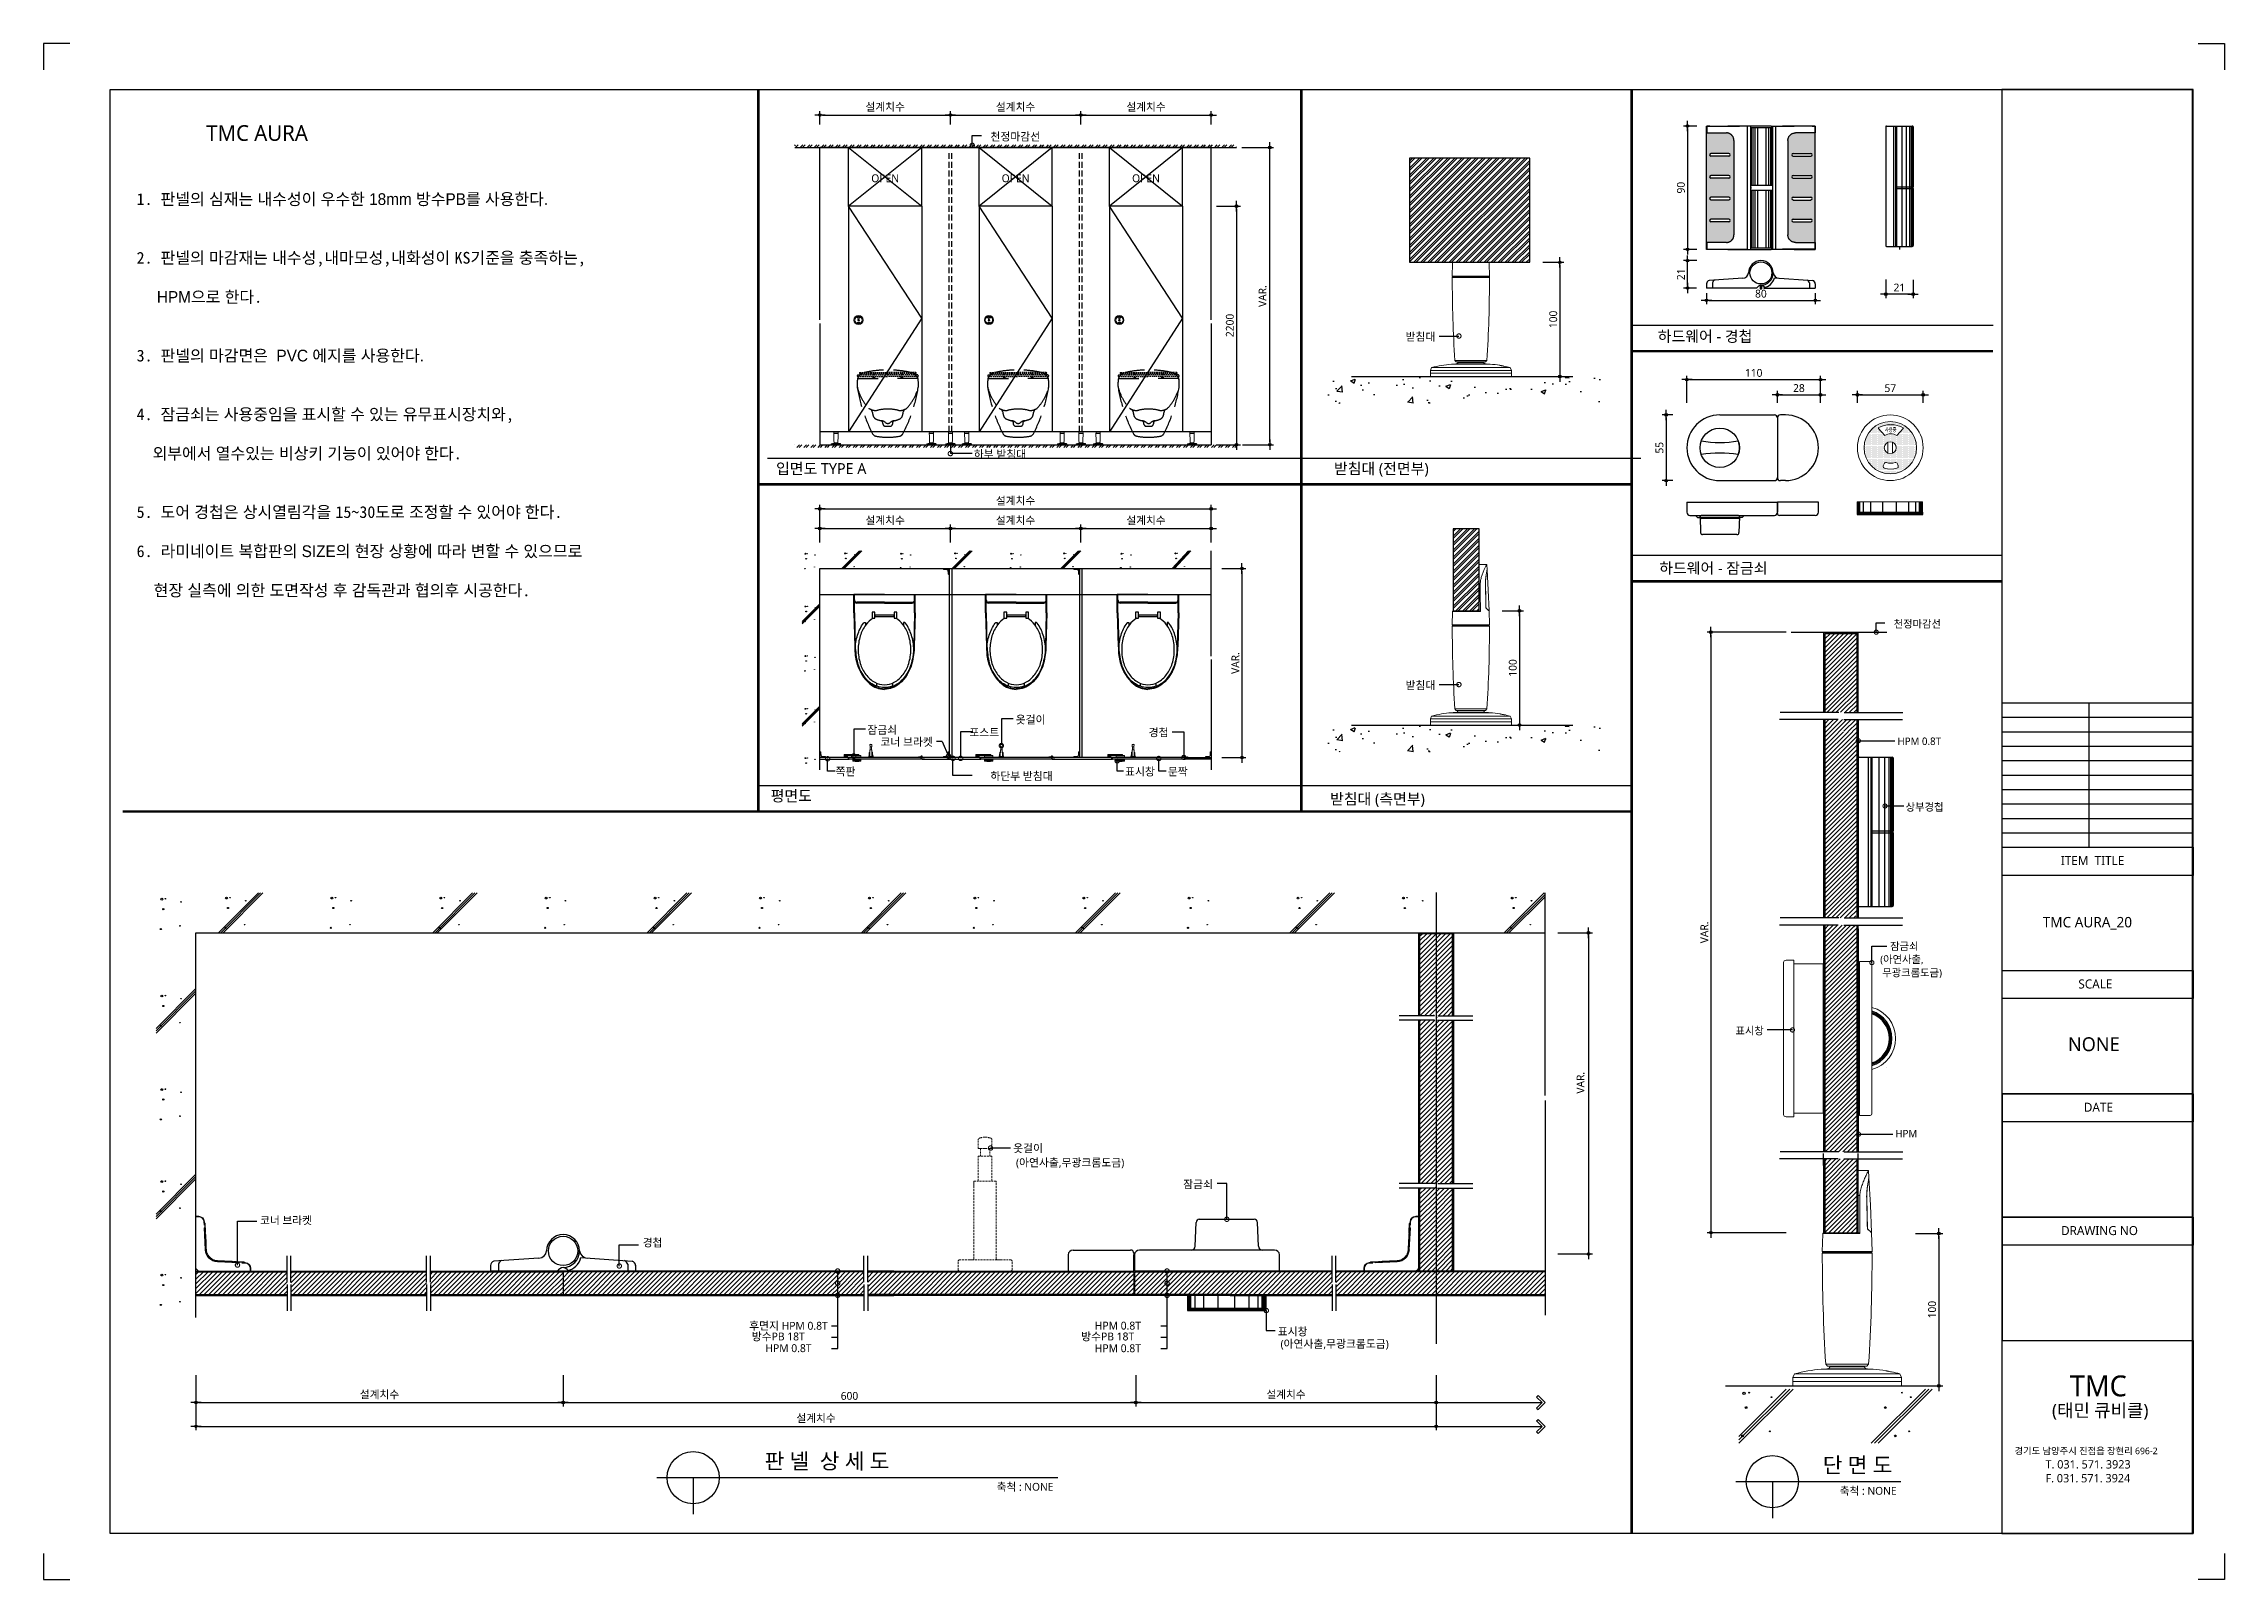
# Model space of a CAD drawing. Extents: x -256 to 8104, y -176 to 5714.
import ezdxf
from ezdxf.enums import TextEntityAlignment as Align

# ---------------------------------------------------------------- set-up
doc = ezdxf.new("R2010")
doc.units = 0
doc.header["$LTSCALE"] = 30
doc.linetypes.add('CEN', pattern=[62, 60, -1, 0, -1])
doc.linetypes.add('HIDDEN', pattern=[0.375, 0.25, -0.125])
doc.layers.get('0').update_dxf_attribs({"linetype": 'CONTINUOUS'})
doc.layers.get('DEFPOINTS').update_dxf_attribs({"linetype": 'CONTINUOUS'})
for name, color, linetype in [('02---제품선', 4, 'CONTINUOUS'), ('0_toilet', 6, 'CONTINUOUS'), ('C', 2, 'CONTINUOUS'), ('curior-0Line', 252, 'CONTINUOUS'), ('DIM', 7, 'CONTINUOUS'), ('FIN', 5, 'CONTINUOUS'), ('HAT', 8, 'CONTINUOUS'), ('HID', 9, 'HIDDEN'), ('jac text', 7, 'CONTINUOUS'), ('TIT', 3, 'CONTINUOUS'), ('경첩', 4, 'CONTINUOUS'), ('문자', 3, 'CONTINUOUS'), ('부자재', 4, 'CONTINUOUS'), ('옷걸이', 4, 'CONTINUOUS'), ('잠금쇠(회전형)', 4, 'CONTINUOUS'), ('중심선', 1, 'CEN'), ('치수', 1, 'CONTINUOUS'), ('판넬', 2, 'CONTINUOUS'), ('해치', 8, 'CONTINUOUS')]:
    doc.layers.add(name, color=color, linetype=linetype)
doc.styles.add('HDW', font='gulim.ttc')
doc.styles.add('돋움', font='malgun.ttf')
doc.dimstyles.new('10', dxfattribs={"dimscale": 10, "dimtxt": 3, "dimasz": 1, "dimexe": 1.5, "dimexo": 2, "dimgap": 1, "dimtad": 1, "dimdec": 0, "dimlunit": 6, "dimtxsty": '돋움', "dimblk": 'DIMDOT', "dimcen": -1, "dimdle": 1.5, "dimclrt": 3, "dimazin": 3, "dimtfac": 1, "dimtdec": 0, "dimtix": 1, "dimtmove": 2, "dimatfit": 3, "dimldrblk": 'DIMDOT', "dimarcsym": 0})
pattern_1 = [(45, (190803.934, 139.989), (-8.55643, 8.55643), [])]
pattern_2 = [(45, (189996.395, 28.41), (-8.980256, 8.980256), [])]

# ---------------------------------------------------------------- blocks, each defined once
blk = doc.blocks.new('DIMDOT')
at = {"linetype": 'Continuous'}
blk.add_line((-2, 0), (2, 0), dxfattribs=at)
for radius in [0.5, 0.25]:
    blk.add_circle((0, 0), radius, dxfattribs=at)
blk = doc.blocks.new('*D530')
at = {"layer": 'DEFPOINTS', "color": 0}
for p in [(201541.7, 5615.9), (201041.7, 5559.6), (201541.7, 5559.6)]:
    blk.add_point(p, dxfattribs=at)
at = {"layer": 'DIM', "color": 0, "lineweight": -2, "ltscale": 10}
for p, q in [((201041.7, 5579.6), (201041.7, 5630.9)), ((201051.7, 5615.9), (201531.7, 5615.9)), ((201541.7, 5579.6), (201541.7, 5630.9))]:
    blk.add_line(p, q, dxfattribs=at)
at = {"layer": 'DIM', "color": 0, "lineweight": -2, "xscale": 10, "yscale": 10, "zscale": 10, "rotation": 180}
blk.add_blockref('DIMDOT', (201041.7, 5615.9), dxfattribs=at)
at = {"layer": 'DIM', "color": 0, "lineweight": -2, "xscale": 10, "yscale": 10, "zscale": 10}
blk.add_blockref('DIMDOT', (201541.7, 5615.9), dxfattribs=at)
at = {"layer": 'DIM', "color": 3, "insert": (201291.7, 5645.6), "char_height": 30, "attachment_point": 5, "style": '돋움'}
blk.add_mtext('설계치수', dxfattribs=at)
blk = doc.blocks.new('*D531')
at = {"layer": 'DEFPOINTS', "color": 0}
for p in [(202041.7, 5615.9), (201541.7, 5559.6), (202041.7, 5559.6)]:
    blk.add_point(p, dxfattribs=at)
at = {"layer": 'DIM', "color": 0, "lineweight": -2, "ltscale": 10}
for p, q in [((201541.7, 5579.6), (201541.7, 5630.9)), ((201551.7, 5615.9), (202031.7, 5615.9)), ((202041.7, 5579.6), (202041.7, 5630.9))]:
    blk.add_line(p, q, dxfattribs=at)
at = {"layer": 'DIM', "color": 0, "lineweight": -2, "xscale": 10, "yscale": 10, "zscale": 10, "rotation": 180}
blk.add_blockref('DIMDOT', (201541.7, 5615.9), dxfattribs=at)
at = {"layer": 'DIM', "color": 0, "lineweight": -2, "xscale": 10, "yscale": 10, "zscale": 10}
blk.add_blockref('DIMDOT', (202041.7, 5615.9), dxfattribs=at)
at = {"layer": 'DIM', "color": 3, "insert": (201791.7, 5645.6), "char_height": 30, "attachment_point": 5, "style": '돋움'}
blk.add_mtext('설계치수', dxfattribs=at)
blk = doc.blocks.new('*D532')
at = {"layer": 'DEFPOINTS', "color": 0}
for p in [(202541.7, 5615.9), (202041.7, 5559.6), (202541.7, 5559.6)]:
    blk.add_point(p, dxfattribs=at)
at = {"layer": 'DIM', "color": 0, "lineweight": -2, "ltscale": 10}
for p, q in [((202041.7, 5579.6), (202041.7, 5630.9)), ((202051.7, 5615.9), (202531.7, 5615.9)), ((202541.7, 5579.6), (202541.7, 5630.9))]:
    blk.add_line(p, q, dxfattribs=at)
at = {"layer": 'DIM', "color": 0, "lineweight": -2, "xscale": 10, "yscale": 10, "zscale": 10, "rotation": 180}
blk.add_blockref('DIMDOT', (202041.7, 5615.9), dxfattribs=at)
at = {"layer": 'DIM', "color": 0, "lineweight": -2, "xscale": 10, "yscale": 10, "zscale": 10}
blk.add_blockref('DIMDOT', (202541.7, 5615.9), dxfattribs=at)
at = {"layer": 'DIM', "color": 3, "insert": (202291.7, 5645.6), "char_height": 30, "attachment_point": 5, "style": '돋움'}
blk.add_mtext('설계치수', dxfattribs=at)
blk = doc.blocks.new('*D533')
at = {"layer": 'DEFPOINTS', "color": 0}
for p in [(202541.7, 5266.7), (202541.7, 4351.7), (202638.6, 4351.7)]:
    blk.add_point(p, dxfattribs=at)
at = {"layer": 'DIM', "color": 0, "lineweight": -2, "ltscale": 10}
for p, q in [((202561.7, 5266.7), (202653.6, 5266.7)), ((202638.6, 5256.7), (202638.6, 4361.7)), ((202561.7, 4351.7), (202653.6, 4351.7))]:
    blk.add_line(p, q, dxfattribs=at)
at = {"layer": 'DIM', "color": 0, "lineweight": -2, "xscale": 10, "yscale": 10, "zscale": 10}
for p, rotation in [((202638.6, 5266.7), 90), ((202638.6, 4351.7), 270)]:
    blk.add_blockref('DIMDOT', p, dxfattribs=dict(at, rotation=rotation))
at = {"layer": 'DIM', "color": 3, "insert": (202613.1, 4809.2), "char_height": 30, "attachment_point": 5, "rotation": 90, "style": '돋움'}
blk.add_mtext('2200', dxfattribs=at)
blk = doc.blocks.new('*D534')
at = {"layer": 'DEFPOINTS', "color": 0}
for p in [(202562.7, 3876.8), (202562.7, 3151.8), (202659.6, 3151.8)]:
    blk.add_point(p, dxfattribs=at)
at = {"layer": 'DIM', "color": 0, "lineweight": -2, "ltscale": 10}
for p, q in [((202582.7, 3876.8), (202674.6, 3876.8)), ((202659.6, 3866.8), (202659.6, 3161.8)), ((202582.7, 3151.8), (202674.6, 3151.8))]:
    blk.add_line(p, q, dxfattribs=at)
at = {"layer": 'DIM', "color": 0, "lineweight": -2, "xscale": 10, "yscale": 10, "zscale": 10}
for p, rotation in [((202659.6, 3876.8), 90), ((202659.6, 3151.8), 270)]:
    blk.add_blockref('DIMDOT', p, dxfattribs=dict(at, rotation=rotation))
at = {"layer": 'DIM', "color": 3, "insert": (202634.4, 3514.3), "char_height": 30, "attachment_point": 5, "rotation": 90, "style": '돋움'}
blk.add_mtext('VAR.', dxfattribs=at)
blk = doc.blocks.new('_DOTSMALL')
at = {"color": 0, "linetype": 'ByBlock', "const_width": 0.5}
blk.add_lwpolyline([(-0.0625, 0, 1), (0.0625, 0, 1)], format="xyb", close=True, dxfattribs=at)
blk = doc.blocks.new('A$C63EC304E')
at = {"layer": '치수', "color": 1, "xscale": 2.5, "yscale": 2.5, "zscale": 2.5, "rotation": 234.3098741996962}
blk.add_blockref('_DOTSMALL', (0.31, 0.31), dxfattribs=at)
blk = doc.blocks.new('A$C2BC9653E')
at = {"layer": '치수', "xscale": 0.3333333333333333, "yscale": 0.3333333333333333, "zscale": 0.3333333333333333}
blk.add_blockref('A$C63EC304E', (0, 0), dxfattribs=at)
blk = doc.blocks.new('A$C7FC71301')
at = {"layer": '치수', "rotation": 180}
blk.add_blockref('A$C2BC9653E', (0.21, 0.21), dxfattribs=at)
blk = doc.blocks.new('A$C4A20372B')
at = {"layer": '치수'}
blk.add_blockref('A$C7FC71301', (0, 0), dxfattribs=at)
blk = doc.blocks.new('A$C566469F5')
at = {"layer": '치수'}
blk.add_blockref('A$C4A20372B', (0, 0), dxfattribs=at)
blk = doc.blocks.new('A$C7E317CD4')
at = {"layer": '해치', "xscale": 2, "yscale": 2, "zscale": 2}
blk.add_blockref('A$C566469F5', (0, 0), dxfattribs=at)
blk = doc.blocks.new('A$C601D7F27')
at = {"layer": '치수'}
blk.add_blockref('A$C7E317CD4', (0, 0), dxfattribs=at)
blk = doc.blocks.new('A$C38802C08')
at = {"layer": '치수'}
blk.add_blockref('A$C601D7F27', (0, 0), dxfattribs=at)
blk = doc.blocks.new('*D535')
at = {"layer": 'DEFPOINTS', "color": 0}
for p in [(202541.7, 4030.4), (202041.7, 3957.3), (202541.7, 3957.3)]:
    blk.add_point(p, dxfattribs=at)
at = {"layer": 'DIM', "color": 0, "lineweight": -2, "ltscale": 10}
for p, q in [((202041.7, 3977.3), (202041.7, 4045.4)), ((202051.7, 4030.4), (202531.7, 4030.4)), ((202541.7, 3977.3), (202541.7, 4045.4))]:
    blk.add_line(p, q, dxfattribs=at)
at = {"layer": 'DIM', "color": 0, "lineweight": -2, "xscale": 10, "yscale": 10, "zscale": 10, "rotation": 180}
blk.add_blockref('DIMDOT', (202041.7, 4030.4), dxfattribs=at)
at = {"layer": 'DIM', "color": 0, "lineweight": -2, "xscale": 10, "yscale": 10, "zscale": 10}
blk.add_blockref('DIMDOT', (202541.7, 4030.4), dxfattribs=at)
at = {"layer": 'DIM', "color": 3, "insert": (202291.7, 4060), "char_height": 30, "attachment_point": 5, "style": '돋움'}
blk.add_mtext('설계치수', dxfattribs=at)
blk = doc.blocks.new('*D536')
at = {"layer": 'DEFPOINTS', "color": 0}
for p in [(202541.7, 4105.7), (201041.7, 3957.3), (202541.7, 3957.3)]:
    blk.add_point(p, dxfattribs=at)
at = {"layer": 'DIM', "color": 0, "lineweight": -2, "ltscale": 10}
for p, q in [((201041.7, 3977.3), (201041.7, 4120.7)), ((201051.7, 4105.7), (202531.7, 4105.7)), ((202541.7, 3977.3), (202541.7, 4120.7))]:
    blk.add_line(p, q, dxfattribs=at)
at = {"layer": 'DIM', "color": 0, "lineweight": -2, "xscale": 10, "yscale": 10, "zscale": 10, "rotation": 180}
blk.add_blockref('DIMDOT', (201041.7, 4105.7), dxfattribs=at)
at = {"layer": 'DIM', "color": 0, "lineweight": -2, "xscale": 10, "yscale": 10, "zscale": 10}
blk.add_blockref('DIMDOT', (202541.7, 4105.7), dxfattribs=at)
at = {"layer": 'DIM', "color": 3, "insert": (201791.7, 4135.4), "char_height": 30, "attachment_point": 5, "style": '돋움'}
blk.add_mtext('설계치수', dxfattribs=at)
blk = doc.blocks.new('*D537')
at = {"layer": 'DEFPOINTS', "color": 0}
for p in [(202041.7, 4030.4), (201541.7, 3957.3), (202041.7, 3957.3)]:
    blk.add_point(p, dxfattribs=at)
at = {"layer": 'DIM', "color": 0, "lineweight": -2, "ltscale": 10}
for p, q in [((201541.7, 3977.3), (201541.7, 4045.4)), ((201551.7, 4030.4), (202031.7, 4030.4)), ((202041.7, 3977.3), (202041.7, 4045.4))]:
    blk.add_line(p, q, dxfattribs=at)
at = {"layer": 'DIM', "color": 0, "lineweight": -2, "xscale": 10, "yscale": 10, "zscale": 10, "rotation": 180}
blk.add_blockref('DIMDOT', (201541.7, 4030.4), dxfattribs=at)
at = {"layer": 'DIM', "color": 0, "lineweight": -2, "xscale": 10, "yscale": 10, "zscale": 10}
blk.add_blockref('DIMDOT', (202041.7, 4030.4), dxfattribs=at)
at = {"layer": 'DIM', "color": 3, "insert": (201791.7, 4060), "char_height": 30, "attachment_point": 5, "style": '돋움'}
blk.add_mtext('설계치수', dxfattribs=at)
blk = doc.blocks.new('*D538')
at = {"layer": 'DEFPOINTS', "color": 0}
for p in [(201541.7, 4030.4), (201041.7, 3957.3), (201541.7, 3957.3)]:
    blk.add_point(p, dxfattribs=at)
at = {"layer": 'DIM', "color": 0, "lineweight": -2, "ltscale": 10}
for p, q in [((201041.7, 3977.3), (201041.7, 4045.4)), ((201051.7, 4030.4), (201531.7, 4030.4)), ((201541.7, 3977.3), (201541.7, 4045.4))]:
    blk.add_line(p, q, dxfattribs=at)
at = {"layer": 'DIM', "color": 0, "lineweight": -2, "xscale": 10, "yscale": 10, "zscale": 10, "rotation": 180}
blk.add_blockref('DIMDOT', (201041.7, 4030.4), dxfattribs=at)
at = {"layer": 'DIM', "color": 0, "lineweight": -2, "xscale": 10, "yscale": 10, "zscale": 10}
blk.add_blockref('DIMDOT', (201541.7, 4030.4), dxfattribs=at)
at = {"layer": 'DIM', "color": 3, "insert": (201291.7, 4060), "char_height": 30, "attachment_point": 5, "style": '돋움'}
blk.add_mtext('설계치수', dxfattribs=at)
blk = doc.blocks.new('*D539')
at = {"layer": 'DEFPOINTS', "color": 0}
for p in [(204877.2, 4601.3), (204365.2, 4492.7), (204877.2, 4492.7)]:
    blk.add_point(p, dxfattribs=at)
at = {"layer": 'DIM', "color": 0, "lineweight": -2, "ltscale": 10}
for p, q in [((204365.2, 4512.7), (204365.2, 4616.3)), ((204375.2, 4601.3), (204867.2, 4601.3)), ((204877.2, 4512.7), (204877.2, 4616.3))]:
    blk.add_line(p, q, dxfattribs=at)
at = {"layer": 'DIM', "color": 0, "lineweight": -2, "xscale": 10, "yscale": 10, "zscale": 10, "rotation": 180}
blk.add_blockref('DIMDOT', (204365.2, 4601.3), dxfattribs=at)
at = {"layer": 'DIM', "color": 0, "lineweight": -2, "xscale": 10, "yscale": 10, "zscale": 10}
blk.add_blockref('DIMDOT', (204877.2, 4601.3), dxfattribs=at)
at = {"layer": 'DIM', "color": 3, "insert": (204621.2, 4626.9), "char_height": 30, "attachment_point": 5, "style": '돋움'}
blk.add_mtext('110', dxfattribs=at)
blk = doc.blocks.new('*D540')
at = {"layer": 'DEFPOINTS', "color": 0}
for p in [(204877.2, 4543.3), (204712.2, 4492.7), (204877.2, 4492.7)]:
    blk.add_point(p, dxfattribs=at)
at = {"layer": 'DIM', "color": 0, "lineweight": -2, "ltscale": 10}
for p, q in [((204712.2, 4512.7), (204712.2, 4558.3)), ((204722.2, 4543.3), (204867.2, 4543.3)), ((204877.2, 4512.7), (204877.2, 4558.3))]:
    blk.add_line(p, q, dxfattribs=at)
at = {"layer": 'DIM', "color": 0, "lineweight": -2, "xscale": 10, "yscale": 10, "zscale": 10, "rotation": 180}
blk.add_blockref('DIMDOT', (204712.2, 4543.3), dxfattribs=at)
at = {"layer": 'DIM', "color": 0, "lineweight": -2, "xscale": 10, "yscale": 10, "zscale": 10}
blk.add_blockref('DIMDOT', (204877.2, 4543.3), dxfattribs=at)
at = {"layer": 'DIM', "color": 3, "insert": (204794.7, 4568.8), "char_height": 30, "attachment_point": 5, "style": '돋움'}
blk.add_mtext('28', dxfattribs=at)
blk = doc.blocks.new('*D541')
at = {"layer": 'DEFPOINTS', "color": 0}
for p in [(205270.9, 4543.3), (205018.9, 4492.7), (205270.9, 4492.7)]:
    blk.add_point(p, dxfattribs=at)
at = {"layer": 'DIM', "color": 0, "lineweight": -2, "ltscale": 10}
for p, q in [((205018.9, 4512.7), (205018.9, 4558.3)), ((205028.9, 4543.3), (205260.9, 4543.3)), ((205270.9, 4512.7), (205270.9, 4558.3))]:
    blk.add_line(p, q, dxfattribs=at)
at = {"layer": 'DIM', "color": 0, "lineweight": -2, "xscale": 10, "yscale": 10, "zscale": 10, "rotation": 180}
blk.add_blockref('DIMDOT', (205018.9, 4543.3), dxfattribs=at)
at = {"layer": 'DIM', "color": 0, "lineweight": -2, "xscale": 10, "yscale": 10, "zscale": 10}
blk.add_blockref('DIMDOT', (205270.9, 4543.3), dxfattribs=at)
at = {"layer": 'DIM', "color": 3, "insert": (205144.9, 4568.6), "char_height": 30, "attachment_point": 5, "style": '돋움'}
blk.add_mtext('57', dxfattribs=at)
blk = doc.blocks.new('*D542')
at = {"layer": 'DEFPOINTS', "color": 0}
for p in [(204422.8, 5574), (204367.8, 5100.9), (204422.8, 5100.9)]:
    blk.add_point(p, dxfattribs=at)
at = {"layer": 'DIM', "color": 0, "lineweight": -2, "ltscale": 10}
for p, q in [((204402.8, 5574), (204352.8, 5574)), ((204367.8, 5564), (204367.8, 5110.9)), ((204402.8, 5100.9), (204352.8, 5100.9))]:
    blk.add_line(p, q, dxfattribs=at)
at = {"layer": 'DIM', "color": 0, "lineweight": -2, "xscale": 10, "yscale": 10, "zscale": 10}
for p, rotation in [((204367.8, 5574), 90), ((204367.8, 5100.9), 270)]:
    blk.add_blockref('DIMDOT', p, dxfattribs=dict(at, rotation=rotation))
at = {"layer": 'DIM', "color": 3, "insert": (204342.3, 5337.5), "char_height": 30, "attachment_point": 5, "rotation": 90, "style": '돋움'}
blk.add_mtext('90', dxfattribs=at)
blk = doc.blocks.new('*D543')
at = {"layer": 'DEFPOINTS', "color": 0}
for p in [(204440.4, 4952.7), (204857.5, 4952.7), (204857.5, 4905.3)]:
    blk.add_point(p, dxfattribs=at)
at = {"layer": 'DIM', "color": 0, "lineweight": -2, "ltscale": 10}
for p, q in [((204440.4, 4932.7), (204440.4, 4890.3)), ((204857.5, 4932.7), (204857.5, 4890.3)), ((204450.4, 4905.3), (204847.5, 4905.3))]:
    blk.add_line(p, q, dxfattribs=at)
at = {"layer": 'DIM', "color": 0, "lineweight": -2, "xscale": 10, "yscale": 10, "zscale": 10, "rotation": 180}
blk.add_blockref('DIMDOT', (204440.4, 4905.3), dxfattribs=at)
at = {"layer": 'DIM', "color": 0, "lineweight": -2, "xscale": 10, "yscale": 10, "zscale": 10}
blk.add_blockref('DIMDOT', (204857.5, 4905.3), dxfattribs=at)
at = {"layer": 'DIM', "color": 3, "insert": (204648.9, 4930.8), "char_height": 30, "attachment_point": 5, "style": '돋움'}
blk.add_mtext('80', dxfattribs=at)
blk = doc.blocks.new('*D544')
at = {"layer": 'DEFPOINTS', "color": 0}
for p in [(204367.8, 5057.7), (204422.8, 5057.7), (204422.1, 4952.7)]:
    blk.add_point(p, dxfattribs=at)
at = {"layer": 'DIM', "color": 0, "lineweight": -2, "ltscale": 10}
for p, q in [((204402.8, 5057.7), (204352.8, 5057.7)), ((204367.8, 4962.7), (204367.8, 5047.7)), ((204402.1, 4952.7), (204352.8, 4952.7))]:
    blk.add_line(p, q, dxfattribs=at)
at = {"layer": 'DIM', "color": 0, "lineweight": -2, "xscale": 10, "yscale": 10, "zscale": 10}
for p, rotation in [((204367.8, 5057.7), 90), ((204367.8, 4952.7), 270)]:
    blk.add_blockref('DIMDOT', p, dxfattribs=dict(at, rotation=rotation))
at = {"layer": 'DIM', "color": 3, "insert": (204342.5, 5005.2), "char_height": 30, "attachment_point": 5, "rotation": 90, "style": '돋움'}
blk.add_mtext('21', dxfattribs=at)
blk = doc.blocks.new('*D545')
at = {"layer": 'DEFPOINTS', "color": 0}
for p in [(205127.3, 5004.9), (205232.3, 5004.1), (205127.3, 4929.2)]:
    blk.add_point(p, dxfattribs=at)
at = {"layer": 'DIM', "color": 0, "lineweight": -2, "ltscale": 10}
for p, q in [((205127.3, 4984.9), (205127.3, 4914.2)), ((205232.3, 4984.1), (205232.3, 4914.2)), ((205222.3, 4929.2), (205137.3, 4929.2))]:
    blk.add_line(p, q, dxfattribs=at)
at = {"layer": 'DIM', "color": 0, "lineweight": -2, "xscale": 10, "yscale": 10, "zscale": 10, "rotation": 180}
blk.add_blockref('DIMDOT', (205127.3, 4929.2), dxfattribs=at)
at = {"layer": 'DIM', "color": 0, "lineweight": -2, "xscale": 10, "yscale": 10, "zscale": 10}
blk.add_blockref('DIMDOT', (205232.3, 4929.2), dxfattribs=at)
at = {"layer": 'DIM', "color": 3, "insert": (205179.8, 4954.5), "char_height": 30, "attachment_point": 5, "style": '돋움'}
blk.add_mtext('21', dxfattribs=at)
blk = doc.blocks.new('A$C10E41893')
at = {"layer": '부자재'}
for p, q in [((6, 0), (6, 196)), ((123, 196), (6, 196)), ((123, 192), (6, 192)), ((55, 0), (55, 177)), ((61, 0), (61, 177)), ((6, 0), (6, -196)), ((55, 0), (55, -177)), ((61, 0), (61, -177)), ((123, -192), (6, -192)), ((123, -196), (6, -196))]:
    blk.add_line(p, q, dxfattribs=at)
for points in [[(123, 196, -0.012538), (123, 196), (335, 190, -0.055395), (445, 175, -0.154276), (577, 93, -0.179504), (612, 0, -0.179504)], [(123, 192, -0.012538), (123, 192), (335, 187, -0.055395), (444, 172, -0.154276), (574, 91, -0.179504), (608, 0, -0.179504)], [(157, -72, 0.089162), (200, -119, 0.085733), (270, -155, 0.075373), (359, -168, 0.075373), (447, -155, 0.085733), (517, -119, 0.106084), (567, -62, 0.126931), (583, 0, 0.126931), (567, 62, 0.106084), (517, 119, 0.085733), (447, 155, 0.075373), (359, 168, 0.075373), (270, 155, 0.085733), (200, 119, 0.089162), (157, 72)], [(572, 51), (589, 51), (589, 60, 0.021185), (583, 71, 0.106084), (528, 134, 0.085733), (453, 172, 0.075373), (359, 187, 0.075373), (265, 172, 0.085733), (189, 134, 0.007337), (184, 130), (184, 122), (205, 122)], [(123, -196, 0.012538), (123, -196), (335, -190, 0.055395), (445, -175, 0.154276), (577, -93, 0.179504), (612, 0, 0.179504)], [(123, -192, 0.012538), (123, -192), (335, -187, 0.055395), (444, -172, 0.154276), (574, -91, 0.179504), (608, 0, 0.179504)], [(589, -51, 0.090214), (598, 0, 0.090214), (589, 51, 0.106084)], [(572, -51), (589, -51), (589, -60, -0.021185), (583, -71, -0.106084), (528, -134, -0.085733), (453, -172, -0.075373), (359, -187, -0.075373), (265, -172, -0.085733), (189, -134, -0.007337), (184, -130), (184, -122), (205, -122)]]:
    blk.add_lwpolyline(points, format="xyb", dxfattribs=at)
blk.add_lwpolyline([(138, -61), (119, -61), (119, -79), (157, -79), (157, -61), (138, -61), (147, -61), (147, 61), (138, 61), (157, 61), (157, 79), (119, 79), (119, 61), (138, 61), (138, -61), (119, -61)], dxfattribs=at)
for centre, start, end in [((40, 177), 0, 90), ((46, 177), 0, 90), ((40, -177), 270, 0), ((46, -177), 270, 0)]:
    blk.add_arc(centre, 15, start, end, dxfattribs=at)
blk = doc.blocks.new('A$C460A2A32')
at = {"color": 0}
for p, q in [((3, 20), (0, 16)), ((3, 20), (9, 20)), ((4, 10), (162, 10)), ((9, 20), (162, 20)), ((13, 32), (11, 30)), ((13, 32), (162, 32)), ((13, 27), (162, 27)), ((312, 32), (162, 32)), ((312, 27), (162, 27)), ((316, 20), (162, 20)), ((321, 10), (162, 10)), ((312, 32), (313, 30)), ((322, 20), (316, 20)), ((322, 20), (324, 16))]:
    blk.add_line(p, q, dxfattribs=at)
for centre, radius, start, end in [((4, 14), 4, 150.0107, 270), ((13, 29), 2, 135, 270), ((109, 28), 26, 182.6717, 198.4118), ((109, 10), 26, 180, 202.6199), ((107, 28), 23, 183.0205, 200.9186), ((107, 10), 23, 180, 205.7715), ((69, 10), 23, 334.2285, 0), ((69, 28), 23, 339.0814, 356.9795), ((67, 10), 26, 337.3801, 0), ((67, 28), 26, 341.5882, 357.3283), ((257, 10), 26, 180, 202.6199), ((257, 28), 26, 182.6717, 198.4118), ((256, 28), 23, 183.0205, 200.9186), ((256, 10), 23, 180, 205.7715), ((217, 10), 23, 334.2285, 0), ((217, 28), 23, 339.0814, 356.9795), ((216, 28), 26, 341.5882, 357.3283), ((216, 10), 26, 337.3801, 0), ((312, 29), 2, 270, 45), ((321, 14), 4, 270, 29.9893)]:
    blk.add_arc(centre, radius, start, end, dxfattribs=at)
blk = doc.blocks.new('*D546')
at = {"layer": 'DEFPOINTS', "color": 0}
for p in [(204330.9, 4466.1), (204285.2, 4214.1), (204330.9, 4214.1)]:
    blk.add_point(p, dxfattribs=at)
at = {"layer": 'DIM', "color": 0, "lineweight": -2, "ltscale": 10}
for p, q in [((204310.9, 4466.1), (204270.2, 4466.1)), ((204285.2, 4456.1), (204285.2, 4224.1)), ((204310.9, 4214.1), (204270.2, 4214.1))]:
    blk.add_line(p, q, dxfattribs=at)
at = {"layer": 'DIM', "color": 0, "lineweight": -2, "xscale": 10, "yscale": 10, "zscale": 10}
for p, rotation in [((204285.2, 4466.1), 90), ((204285.2, 4214.1), 270)]:
    blk.add_blockref('DIMDOT', p, dxfattribs=dict(at, rotation=rotation))
at = {"layer": 'DIM', "color": 3, "insert": (204259.9, 4340.1), "char_height": 30, "attachment_point": 5, "rotation": 90, "style": '돋움'}
blk.add_mtext('55', dxfattribs=at)
blk = doc.blocks.new('*D547')
at = {"layer": 'DEFPOINTS', "color": 0}
for p in [(204766.2, 3633.1), (204457.4, 1329.8), (204766.2, 1329.8)]:
    blk.add_point(p, dxfattribs=at)
at = {"layer": 'DIM', "color": 0, "lineweight": -2, "ltscale": 10}
for p, q in [((204746.2, 3633.1), (204442.4, 3633.1)), ((204457.4, 3623.1), (204457.4, 1339.8)), ((204746.2, 1329.8), (204442.4, 1329.8))]:
    blk.add_line(p, q, dxfattribs=at)
at = {"layer": 'DIM', "color": 0, "lineweight": -2, "xscale": 10, "yscale": 10, "zscale": 10}
for p, rotation in [((204457.4, 3633.1), 90), ((204457.4, 1329.8), 270)]:
    blk.add_blockref('DIMDOT', p, dxfattribs=dict(at, rotation=rotation))
at = {"layer": 'DIM', "color": 3, "insert": (204432.2, 2481.4), "char_height": 30, "attachment_point": 5, "rotation": 90, "style": '돋움'}
blk.add_mtext('VAR.', dxfattribs=at)
blk = doc.blocks.new('A$C13EB2441')
for p, q in [((0.84, 7.37), (0.84, 14.11)), ((0.84, 6.74), (0.84, 0))]:
    blk.add_line(p, q)
blk = doc.blocks.new('*D548')
at = {"layer": 'DEFPOINTS', "color": 0}
for p in [(205221.9, 1326.8), (205231, 742.5), (205330.8, 742.5)]:
    blk.add_point(p, dxfattribs=at)
at = {"layer": 'DIM', "color": 0, "lineweight": -2, "ltscale": 10}
for p, q in [((205241.9, 1326.8), (205345.8, 1326.8)), ((205330.8, 1316.8), (205330.8, 752.5)), ((205251, 742.5), (205345.8, 742.5))]:
    blk.add_line(p, q, dxfattribs=at)
at = {"layer": 'DIM', "color": 0, "lineweight": -2, "xscale": 10, "yscale": 10, "zscale": 10}
for p, rotation in [((205330.8, 1326.8), 90), ((205330.8, 742.5), 270)]:
    blk.add_blockref('DIMDOT', p, dxfattribs=dict(at, rotation=rotation))
at = {"layer": 'DIM', "color": 3, "insert": (205305.2, 1034.7), "char_height": 30, "attachment_point": 5, "rotation": 90, "style": '돋움'}
blk.add_mtext('100', dxfattribs=at)
blk = doc.blocks.new('*D549')
at = {"layer": 'DEFPOINTS', "color": 0}
for p in [(203637.3, 3714.7), (203580.5, 3276.5), (203723.4, 3276.5)]:
    blk.add_point(p, dxfattribs=at)
at = {"layer": 'DIM', "color": 0, "lineweight": -2, "ltscale": 10}
for p, q in [((203657.3, 3714.7), (203738.4, 3714.7)), ((203723.4, 3704.7), (203723.4, 3286.5)), ((203600.5, 3276.5), (203738.4, 3276.5))]:
    blk.add_line(p, q, dxfattribs=at)
at = {"layer": 'DIM', "color": 0, "lineweight": -2, "xscale": 10, "yscale": 10, "zscale": 10}
for p, rotation in [((203723.4, 3714.7), 90), ((203723.4, 3276.5), 270)]:
    blk.add_blockref('DIMDOT', p, dxfattribs=dict(at, rotation=rotation))
at = {"layer": 'DIM', "color": 3, "insert": (203697.8, 3495.6), "char_height": 30, "attachment_point": 5, "rotation": 90, "style": '돋움'}
blk.add_mtext('100', dxfattribs=at)
blk = doc.blocks.new('*D550')
at = {"layer": 'DEFPOINTS', "color": 0}
for p in [(202638.6, 5491.5), (202766, 5491.5), (202641.1, 4351.7)]:
    blk.add_point(p, dxfattribs=at)
at = {"layer": 'DIM', "color": 0, "lineweight": -2, "ltscale": 10}
for p, q in [((202658.6, 5491.5), (202781, 5491.5)), ((202766, 4361.7), (202766, 5481.5)), ((202661.1, 4351.7), (202781, 4351.7))]:
    blk.add_line(p, q, dxfattribs=at)
at = {"layer": 'DIM', "color": 0, "lineweight": -2, "xscale": 10, "yscale": 10, "zscale": 10}
for p, rotation in [((202766, 5491.5), 90), ((202766, 4351.7), 270)]:
    blk.add_blockref('DIMDOT', p, dxfattribs=dict(at, rotation=rotation))
at = {"layer": 'DIM', "color": 3, "insert": (202738.7, 4921.6), "char_height": 30, "attachment_point": 5, "rotation": 90, "style": '돋움'}
blk.add_mtext('VAR.', dxfattribs=at)
blk = doc.blocks.new('*D551')
at = {"layer": 'DEFPOINTS', "color": 0}
for p in [(203792.4, 5051.4), (203735.6, 4613.3), (203878.5, 4613.3)]:
    blk.add_point(p, dxfattribs=at)
at = {"layer": 'DIM', "color": 0, "lineweight": -2, "ltscale": 10}
for p, q in [((203812.4, 5051.4), (203893.5, 5051.4)), ((203878.5, 5041.4), (203878.5, 4623.3)), ((203755.6, 4613.3), (203893.5, 4613.3))]:
    blk.add_line(p, q, dxfattribs=at)
at = {"layer": 'DIM', "color": 0, "lineweight": -2, "xscale": 10, "yscale": 10, "zscale": 10}
for p, rotation in [((203878.5, 5051.4), 90), ((203878.5, 4613.3), 270)]:
    blk.add_blockref('DIMDOT', p, dxfattribs=dict(at, rotation=rotation))
at = {"layer": 'DIM', "color": 3, "insert": (203852.9, 4832.3), "char_height": 30, "attachment_point": 5, "rotation": 90, "style": '돋움'}
blk.add_mtext('100', dxfattribs=at)
blk = doc.blocks.new('*D552')
at = {"layer": 'DEFPOINTS', "color": 0}
for p in [(198649.8, 803.9), (200056.9, 803.9), (200056.9, 678.2)]:
    blk.add_point(p, dxfattribs=at)
at = {"layer": 'DIM', "color": 0, "lineweight": -2, "ltscale": 10}
for p, q in [((198649.8, 783.9), (198649.8, 663.2)), ((200056.9, 783.9), (200056.9, 663.2)), ((198659.8, 678.2), (200046.9, 678.2))]:
    blk.add_line(p, q, dxfattribs=at)
at = {"layer": 'DIM', "color": 0, "lineweight": -2, "xscale": 10, "yscale": 10, "zscale": 10, "rotation": 180}
blk.add_blockref('DIMDOT', (198649.8, 678.2), dxfattribs=at)
at = {"layer": 'DIM', "color": 0, "lineweight": -2, "xscale": 10, "yscale": 10, "zscale": 10}
blk.add_blockref('DIMDOT', (200056.9, 678.2), dxfattribs=at)
at = {"layer": 'DIM', "color": 3, "insert": (199353.3, 707.9), "char_height": 30, "attachment_point": 5, "style": '돋움'}
blk.add_mtext('설계치수', dxfattribs=at)
blk = doc.blocks.new('*D553')
at = {"layer": 'DEFPOINTS', "color": 0}
for p in [(198649.8, 803.9), (203403.7, 803.9), (203403.7, 586.8)]:
    blk.add_point(p, dxfattribs=at)
at = {"layer": 'DIM', "color": 0, "lineweight": -2, "ltscale": 10}
for p, q in [((198649.8, 783.9), (198649.8, 571.8)), ((203403.7, 783.9), (203403.7, 571.8)), ((198659.8, 586.8), (203393.7, 586.8))]:
    blk.add_line(p, q, dxfattribs=at)
at = {"layer": 'DIM', "color": 0, "lineweight": -2, "xscale": 10, "yscale": 10, "zscale": 10, "rotation": 180}
blk.add_blockref('DIMDOT', (198649.8, 586.8), dxfattribs=at)
at = {"layer": 'DIM', "color": 0, "lineweight": -2, "xscale": 10, "yscale": 10, "zscale": 10}
blk.add_blockref('DIMDOT', (203403.7, 586.8), dxfattribs=at)
at = {"layer": 'DIM', "color": 3, "insert": (201026.8, 616.4), "char_height": 30, "attachment_point": 5, "style": '돋움'}
blk.add_mtext('설계치수', dxfattribs=at)
blk = doc.blocks.new('*D554')
at = {"layer": 'DEFPOINTS', "color": 0}
for p in [(202252.8, 803.9), (203403.7, 803.9), (203403.7, 678.2)]:
    blk.add_point(p, dxfattribs=at)
at = {"layer": 'DIM', "color": 0, "lineweight": -2, "ltscale": 10}
for p, q in [((202252.8, 783.9), (202252.8, 663.2)), ((203403.7, 783.9), (203403.7, 663.2)), ((202262.8, 678.2), (203393.7, 678.2))]:
    blk.add_line(p, q, dxfattribs=at)
at = {"layer": 'DIM', "color": 0, "lineweight": -2, "xscale": 10, "yscale": 10, "zscale": 10, "rotation": 180}
blk.add_blockref('DIMDOT', (202252.8, 678.2), dxfattribs=at)
at = {"layer": 'DIM', "color": 0, "lineweight": -2, "xscale": 10, "yscale": 10, "zscale": 10}
blk.add_blockref('DIMDOT', (203403.7, 678.2), dxfattribs=at)
at = {"layer": 'DIM', "color": 3, "insert": (202828.3, 707.9), "char_height": 30, "attachment_point": 5, "style": '돋움'}
blk.add_mtext('설계치수', dxfattribs=at)
blk = doc.blocks.new('*D555')
at = {"layer": 'DEFPOINTS', "color": 0}
for p in [(200056.9, 803.9), (202252.8, 803.9), (202252.8, 678.2)]:
    blk.add_point(p, dxfattribs=at)
at = {"layer": 'DIM', "color": 0, "lineweight": -2, "ltscale": 10}
for p, q in [((200056.9, 783.9), (200056.9, 663.2)), ((202252.8, 783.9), (202252.8, 663.2)), ((200066.9, 678.2), (202242.8, 678.2))]:
    blk.add_line(p, q, dxfattribs=at)
at = {"layer": 'DIM', "color": 0, "lineweight": -2, "xscale": 10, "yscale": 10, "zscale": 10, "rotation": 180}
blk.add_blockref('DIMDOT', (200056.9, 678.2), dxfattribs=at)
at = {"layer": 'DIM', "color": 0, "lineweight": -2, "xscale": 10, "yscale": 10, "zscale": 10}
blk.add_blockref('DIMDOT', (202252.8, 678.2), dxfattribs=at)
at = {"layer": 'DIM', "color": 3, "insert": (201154.9, 703.7), "char_height": 30, "attachment_point": 5, "style": '돋움'}
blk.add_mtext('600', dxfattribs=at)
blk = doc.blocks.new('A$C06B31977')
for p, q in [((1.26, 11.06), (1.26, 21.17)), ((1.26, 10.11), (1.26, 0))]:
    blk.add_line(p, q)
blk = doc.blocks.new('*D556')
at = {"layer": 'DEFPOINTS', "color": 0}
for p in [(203850.5, 2479.6), (203850.5, 1248.2), (203988.4, 1248.2)]:
    blk.add_point(p, dxfattribs=at)
at = {"layer": 'DIM', "color": 0, "lineweight": -2, "ltscale": 10}
for p, q in [((203870.5, 2479.6), (204003.4, 2479.6)), ((203988.4, 2469.6), (203988.4, 1258.2)), ((203870.5, 1248.2), (204003.4, 1248.2))]:
    blk.add_line(p, q, dxfattribs=at)
at = {"layer": 'DIM', "color": 0, "lineweight": -2, "xscale": 10, "yscale": 10, "zscale": 10}
for p, rotation in [((203988.4, 2479.6), 90), ((203988.4, 1248.2), 270)]:
    blk.add_blockref('DIMDOT', p, dxfattribs=dict(at, rotation=rotation))
at = {"layer": 'DIM', "color": 3, "insert": (203957.6, 1904.8), "char_height": 30, "attachment_point": 5, "rotation": 90, "style": '돋움'}
blk.add_mtext('VAR.', dxfattribs=at)
blk = doc.blocks.new('AURA_20', base_point=(198321.5, 175.8))
at = {"layer": 'HAT'}
h = blk.add_hatch(dxfattribs=at)
h.set_pattern_fill('ANSI32', color=256, scale=2, style=0)
h.set_pattern_definition([(45, (189705.63, -141.476), (-13.470384, 13.470384), []), (45, (189714.61, -141.476), (-13.470384, 13.470384), [])])
h.paths.add_polyline_path([(200945, 5501.5), (202638.6, 5501.5), (202638.6, 5491.5), (200945, 5491.5)])
h = blk.add_hatch(dxfattribs=at)
h.set_pattern_fill('ANSI32', color=256, scale=2, style=0)
h.set_pattern_definition([(45, (190000, 0), (-13.470384, 13.470384), []), (45, (190008.98, 0), (-13.470384, 13.470384), [])])
h.paths.add_polyline_path([(203602.9, 5051.4), (203762.9, 5051.4), (203762.9, 5450.7), (203302.1, 5450.7), (203302.1, 5051.4)])
h = blk.add_hatch(dxfattribs=at)
h.set_pattern_fill('ANSI32', color=256, scale=2, style=0)
h.set_pattern_definition([(45, (189705.63, 40.504), (-13.470384, 13.470384), []), (45, (189714.61, 40.504), (-13.470384, 13.470384), [])])
h.paths.add_polyline_path([(200945, 4341.3), (202638.6, 4341.3), (202638.6, 4351.3), (200945, 4351.3)])
h = blk.add_hatch(dxfattribs=at)
h.set_pattern_fill('ANSI32', color=256, scale=2, style=0)
h.set_pattern_definition([(45, (190022.86, -100.185), (-13.470384, 13.470384), []), (45, (190031.84, -100.185), (-13.470384, 13.470384), [])])
h.paths.add_polyline_path([(203469.3, 3714.7), (203568.8, 3714.7), (203568.8, 4029.1), (203469.3, 4029.1)])
at = {"layer": 'HAT', "transparency": 33554687}
h = blk.add_hatch(dxfattribs=at)
h.set_pattern_fill('ANSI31', color=256, scale=3.811219)
h.set_pattern_definition(pattern_1)
h.paths.add_polyline_path([(204947.4, 3325.4), (204968.6, 3325.4), (205017.5, 3325.4), (205017.5, 3628.3), (204893.6, 3628.3), (204893.6, 3325.4)])
at = {"layer": 'HAT'}
h = blk.add_hatch(dxfattribs=at)
h.set_pattern_fill('ANSI31', color=256, scale=3.811219, style=0)
h.set_pattern_definition(pattern_1)
edge = h.paths.add_edge_path()
edge.add_line((205017.5, 3251.2), (204960.9, 3251.2))
edge.add_arc((204958.9, 3251.2), 1.99, -54.30987, 0, ccw=False)
edge.add_arc((204958.9, 3251.2), 1.99, 125.69013, 305.69013, ccw=False)
edge.add_arc((204958.9, 3251.2), 1.99, 0, 125.69013, ccw=False)
edge.add_line((204960.9, 3251.2), (205017.5, 3251.2))
edge.add_line((205017.5, 3251.2), (205017.5, 3297.7))
edge.add_line((205017.5, 3297.7), (205007.7, 3297.7))
edge.add_spline(control_points=[(205005, 3290.3), (205005.9, 3292.8), (205006.8, 3295.3), (205007.7, 3297.7)], knot_values=[0, 0, 0, 0, 0.152076, 0.152076, 0.152076, 0.152076], degree=3, periodic=0)
edge.add_line((205007.7, 3297.7), (204955.6, 3297.7))
edge.add_line((204955.6, 3297.7), (204955.6, 2536.9))
edge.add_line((204955.6, 2536.9), (205009.6, 2536.9))
edge.add_spline(control_points=[(205009.6, 2536.9), (205012.7, 2545.2), (205015.5, 2552.7), (205017.5, 2556.3)], knot_values=[0.152076, 0.152076, 0.152076, 0.152076, 0.673721, 0.673721, 0.673721, 0.673721], degree=3, periodic=0)
edge.add_spline(control_points=[(205019.8, 2536.9), (205020.3, 2546.4), (205021.3, 2561), (205018.6, 2558.2), (205017.5, 2556.3)], knot_values=[0.673721, 0.673721, 0.673721, 0.673721, 1.332503, 1.60798, 1.60798, 1.60798, 1.60798], degree=3, periodic=0)
edge.add_line((205017.5, 2556.3), (205017.5, 3251.2))
h.paths.add_polyline_path([(204955.6, 3297.7), (204893.6, 3297.7), (204893.6, 2536.9), (204955.6, 2536.9)])
h = blk.add_hatch(dxfattribs=at)
h.set_pattern_fill('ANSI31', color=256, scale=3.811219, style=0)
h.set_pattern_definition(pattern_1)
h.paths.add_polyline_path([(204955.6, 2074.2), (204893.6, 2074.2), (204893.6, 1640.2), (204955.6, 1640.2), (204955.6, 1744.5, -0.567825), (204955.6, 1747.9)])
h.paths.add_polyline_path([(205017.5, 2074.2), (204955.6, 2074.2), (204955.6, 1747.9, -0.582142), (204958.6, 1746.2), (205017.5, 1746.2)])
edge = h.paths.add_edge_path()
edge.add_line((205017.5, 1746.2), (204958.6, 1746.2))
edge.add_arc((204956.6, 1746.2), 1.99, -54.30987, 0, ccw=False)
edge.add_arc((204956.6, 1746.2), 1.99, 239.17799, 305.69013, ccw=False)
edge.add_line((204955.6, 1744.5), (204955.6, 1640.2))
edge.add_line((204955.6, 1640.2), (205009.6, 1640.2))
edge.add_spline(control_points=[(205009.6, 1640.2), (205012.7, 1648.5), (205015.5, 1656), (205017.5, 1659.6)], knot_values=[0.152076, 0.152076, 0.152076, 0.152076, 0.673721, 0.673721, 0.673721, 0.673721], degree=3, periodic=0)
edge.add_line((205017.5, 1659.6), (205017.5, 1746.2))
h.paths.add_polyline_path([(204955.6, 2509.2), (204893.6, 2509.2), (204893.6, 2074.2), (204955.6, 2074.2)])
edge = h.paths.add_edge_path()
edge.add_line((205017.5, 2509.2), (205007.7, 2509.2))
edge.add_spline(control_points=[(205005, 2501.8), (205005.9, 2504.3), (205006.8, 2506.8), (205007.7, 2509.2)], knot_values=[0, 0, 0, 0, 0.152076, 0.152076, 0.152076, 0.152076], degree=3, periodic=0)
edge.add_line((205007.7, 2509.2), (204955.6, 2509.2))
edge.add_line((204955.6, 2509.2), (204955.6, 2074.2))
edge.add_line((204955.6, 2074.2), (205017.5, 2074.2))
edge.add_line((205017.5, 2074.2), (205017.5, 2509.2))
at = {"layer": 'HAT', "transparency": 33554687}
h = blk.add_hatch(dxfattribs=at)
h.set_pattern_fill('ANSI31', color=256, scale=3.811219, style=0)
h.set_pattern_definition(pattern_1)
h.paths.add_polyline_path([(204945.5, 1612.6), (204893.6, 1612.6), (204893.6, 1329.8), (204955.6, 1329.8), (204955.6, 1612.6)])
h.paths.add_polyline_path([(205017.5, 1612.6), (204966.7, 1612.6), (204955.6, 1612.6), (204955.6, 1329.8), (205017.5, 1329.8)])
at = {"layer": '해치'}
h = blk.add_hatch(dxfattribs=at)
h.set_pattern_fill('DOTS', color=256, scale=2.628474)
h.set_pattern_definition([(0, (201478.674, 5909.0414), (2.086351, 4.172702), [0, -4.172702])])
edge = h.paths.add_edge_path()
edge.add_line((204440.9, 5127.4), (204441, 5127.4))
edge.add_spline(control_points=[(204441, 5127.4), (204441.2, 5127.4), (204452.7, 5127.4)], knot_values=[-0.724312, -0.724312, -0.724312, 0.724312, 0.724312, 0.724312], weights=[1, 0.748956, 1], degree=2, periodic=0)
edge.add_line((204452.7, 5127.4), (204516.6, 5127.4))
edge.add_spline(control_points=[(204516.6, 5127.4), (204545.5, 5127.4), (204545.5, 5156.4)], knot_values=[-1.570796, -1.570796, -1.570796, 0, 0, 0], weights=[1, 0.707107, 1], degree=2, periodic=0)
edge.add_line((204545.5, 5156.4), (204545.5, 5518.6))
edge.add_spline(control_points=[(204545.5, 5518.6), (204545.5, 5547.5), (204516.6, 5547.5)], knot_values=[0, 0, 0, 1.570796, 1.570796, 1.570796], weights=[1, 0.707107, 1], degree=2, periodic=0)
edge.add_line((204516.6, 5547.5), (204452.7, 5547.5))
edge.add_spline(control_points=[(204452.7, 5547.5), (204441.2, 5547.5), (204441, 5547.5)], knot_values=[-0.724312, -0.724312, -0.724312, 0.724312, 0.724312, 0.724312], weights=[1, 0.748956, 1], degree=2, periodic=0)
edge.add_line((204440.9, 5547.5), (204440.9, 5127.4))
h.paths.add_polyline_path([(204525.8, 5468.7, -0.414214), (204531.1, 5463.5, -0.414214), (204525.8, 5458.2), (204457.5, 5458.2, -0.414214), (204452.2, 5463.5, -0.414214), (204457.5, 5468.7)], flags=16)
h.paths.add_polyline_path([(204525.8, 5384.7, -0.414214), (204531.1, 5379.5, -0.414214), (204525.8, 5374.2), (204457.5, 5374.2, -0.414214), (204452.2, 5379.5, -0.414214), (204457.5, 5384.7)], flags=16)
h.paths.add_polyline_path([(204525.8, 5300.7, -0.414214), (204531.1, 5295.5, -0.414214), (204525.8, 5290.2), (204457.5, 5290.2, -0.414214), (204452.2, 5295.5, -0.414214), (204457.5, 5300.7)], flags=16)
h.paths.add_polyline_path([(204525.8, 5216.7, -0.414214), (204531.1, 5211.4, -0.414214), (204525.8, 5206.2), (204457.5, 5206.2, -0.414214), (204452.2, 5211.4, -0.414214), (204457.5, 5216.7)], flags=16)
h = blk.add_hatch(dxfattribs=at)
h.set_pattern_fill('DOTS', color=256, scale=2.628474)
h.set_pattern_definition([(0, (201004.0565, 5909.0414), (2.086351, 4.1727023), [0, -4.1727023])])
edge = h.paths.add_edge_path()
edge.add_spline(control_points=[(204752.3, 5518.6), (204752.3, 5547.5), (204781.3, 5547.5)], knot_values=[0, 0, 0, 1.570796, 1.570796, 1.570796], weights=[1, 0.707107, 1], degree=2, periodic=0)
edge.add_line((204781.3, 5547.5), (204845.2, 5547.5))
edge.add_spline(control_points=[(204845.2, 5547.5), (204856.7, 5547.5), (204856.9, 5547.5)], knot_values=[-0.724312, -0.724312, -0.724312, 0.724312, 0.724312, 0.724312], weights=[1, 0.748956, 1], degree=2, periodic=0)
edge.add_line((204857, 5547.5), (204857, 5127.4))
edge.add_line((204857, 5127.4), (204856.9, 5127.4))
edge.add_spline(control_points=[(204856.9, 5127.4), (204856.7, 5127.4), (204845.2, 5127.4)], knot_values=[-0.724312, -0.724312, -0.724312, 0.724312, 0.724312, 0.724312], weights=[1, 0.748956, 1], degree=2, periodic=0)
edge.add_line((204845.2, 5127.4), (204781.3, 5127.4))
edge.add_spline(control_points=[(204781.3, 5127.4), (204752.3, 5127.4), (204752.3, 5156.4)], knot_values=[-1.570796, -1.570796, -1.570796, 0, 0, 0], weights=[1, 0.707107, 1], degree=2, periodic=0)
edge.add_line((204752.3, 5156.4), (204752.3, 5518.6))
h.paths.add_polyline_path([(204772.1, 5468.7, 0.414214), (204766.8, 5463.5, 0.414214), (204772.1, 5458.2), (204840.4, 5458.2, 0.414214), (204845.7, 5463.5, 0.414214), (204840.4, 5468.7)], flags=16)
h.paths.add_polyline_path([(204772.1, 5384.7, 0.414214), (204766.8, 5379.5, 0.414214), (204772.1, 5374.2), (204840.4, 5374.2, 0.414214), (204845.7, 5379.5, 0.414214), (204840.4, 5384.7)], flags=16)
h.paths.add_polyline_path([(204772.1, 5300.7, 0.414214), (204766.8, 5295.5, 0.414214), (204772.1, 5290.2), (204840.4, 5290.2, 0.414214), (204845.7, 5295.5, 0.414214), (204840.4, 5300.7)], flags=16)
h.paths.add_polyline_path([(204772.1, 5216.7, 0.414214), (204766.8, 5211.4, 0.414214), (204772.1, 5206.2), (204840.4, 5206.2, 0.414214), (204845.7, 5211.4, 0.414214), (204840.4, 5216.7)], flags=16)
h = blk.add_hatch(dxfattribs=at)
h.set_pattern_fill('AR-CONC', color=256, style=0)
h.set_pattern_definition([(50, (201561.03, 3076.5), (182.185, -15.939), [19.05, -209.55]), (355, (201561.03, 3076.5), (-35.243, 191.057), [15.24, -167.64]), (100.451, (201576.2, 3075.18), (146.943, 175.117), [16.19, -178.09]), (46.184, (201561.03, 3127.3), (271.079, -42.042), [28.575, -314.325]), (96.636, (201583.62, 3123.8), (237.404, 247.426), [24.285, -267.135]), (351.184, (201561.03, 3127.3), (237.405, 247.425), [22.86, -251.46]), (21, (201586.43, 3114.6), (151.615, -102.2655), [19.05, -209.55]), (326, (201586.43, 3114.6), (61.802, 184.188), [15.24, -167.64]), (71.4514, (201599.06, 3106.09), (213.416, 81.923), [16.19, -178.09]), (37.5, (201561.027, 3076.51), (3.0886, 84.555), [0, -165.608, 0, -170.18, 0, -168.275]), (7.5, (201561.03, 3076.51), (66.8197, 100.1806), [0, -97.028, 0, -161.798, 0, -64.135]), (327.5, (201504.385, 3076.51), (135.5906, -5.7287), [0, -63.5, 0, -198.12, 0, -262.89]), (317.5, (201478.98, 3076.51), (148.129, 25.4265), [0, -82.55, 0, -131.572, 0, -186.69])])
h.paths.add_polyline_path([(204040.6, 4510.3), (204040.6, 4613.3), (202990.4, 4613.3), (202990.4, 4510.3)])
h = blk.add_hatch(dxfattribs=at)
h.set_pattern_fill('DOTS', color=256, scale=2.628474)
h.set_pattern_definition([(0, (199450.8684, 882.764), (2.086351, 4.1727023), [0, -4.1727023])])
h.paths.add_polyline_path([(205245.5, 4340.1, 1), (205044.2, 4340.1, 1)])
h.paths.add_polyline_path([(205121.9, 4340.1, -1), (205167.8, 4340.1, -1)], flags=16)
h.paths.add_polyline_path([(205169.6, 4387.4, 0.250537), (205123.7, 4387.4), (205097.9, 4415.8, -0.258173), (205195.4, 4415.8)], flags=16)
h.paths.add_polyline_path([(205172.3, 4278.7), (205175.1, 4270.5, -0.437988), (205170.3, 4261.5, -0.127495), (205123.1, 4261.5, -0.437988), (205118.2, 4270.5), (205121, 4278.7, -0.407197), (205129.8, 4283, 0.156299), (205163.6, 4283, -0.407197)], flags=16)
h.paths.add_polyline_path([(205119.7, 4395.2), (205173.1, 4395.2), (205173.1, 4422.7), (205119.7, 4422.7)], flags=8)
h = blk.add_hatch(dxfattribs=at)
h.set_pattern_fill('AR-CONC', color=256, style=0)
h.set_pattern_definition([(50, (201561.03, 1739.8), (182.185, -15.939), [19.05, -209.55]), (355, (201561.03, 1739.8), (-35.243, 191.057), [15.24, -167.64]), (100.451, (201576.2, 1738.48), (146.943, 175.117), [16.19, -178.09]), (46.184, (201561.03, 1790.6), (271.079, -42.042), [28.575, -314.325]), (96.636, (201583.62, 1787.1), (237.404, 247.426), [24.285, -267.135]), (351.184, (201561.03, 1790.6), (237.405, 247.425), [22.86, -251.46]), (21, (201586.43, 1777.9), (151.615, -102.2655), [19.05, -209.55]), (326, (201586.43, 1777.9), (61.802, 184.188), [15.24, -167.64]), (71.4514, (201599.06, 1769.38), (213.416, 81.923), [16.19, -178.09]), (37.5, (201561.027, 1739.805), (3.0886, 84.555), [0, -165.608, 0, -170.18, 0, -168.275]), (7.5, (201561.03, 1739.805), (66.8197, 100.1806), [0, -97.028, 0, -161.798, 0, -64.135]), (327.5, (201504.385, 1739.805), (135.5906, -5.7287), [0, -63.5, 0, -198.12, 0, -262.89]), (317.5, (201478.98, 1739.8), (148.129, 25.4265), [0, -82.55, 0, -131.572, 0, -186.69])])
h.paths.add_polyline_path([(204040.6, 3173.6), (204040.6, 3276.5), (202990.4, 3276.5), (202990.4, 3173.6)])
h = blk.add_hatch(dxfattribs=at)
h.set_pattern_fill('ANSI31', color=256, scale=4, style=0)
h.set_pattern_definition([(45, (-72906.685, -55968.201), (-8.9802561, 8.9802561), [])])
edge = h.paths.add_edge_path()
edge.add_line((203403.7, 2476.2), (203341.3, 2476.2))
edge.add_line((203341.3, 2476.2), (203340.4, 2475.3))
edge.add_line((203340.4, 2475.3), (203340.4, 2374.9))
edge.add_line((203340.4, 2374.9), (203383.2, 2374.9))
edge.add_line((203383.2, 2374.9), (203383.2, 2333.4))
edge.add_line((203383.2, 2333.4), (203340.4, 2333.4))
edge.add_line((203340.4, 2333.4), (203340.4, 2161.7))
edge.add_line((203340.4, 2161.7), (203397, 2161.7))
edge.add_spline(control_points=[(203397, 2161.7), (203399.7, 2169.3), (203405.7, 2184.7), (203401.9, 2153.8), (203403.4, 2151.3), (203403.7, 2151.3)], knot_values=[0.456227, 0.456227, 0.456227, 0.456227, 2.847595, 6.178025, 6.737145, 6.737145, 6.737145, 6.737145], degree=3, periodic=0)
edge.add_spline(control_points=[(203403.4, 2151.5), (203403.5, 2154.5), (203403.5, 2157.2), (203403, 2157.6), (203402.9, 2157.6)], knot_values=[0.891967, 0.891967, 0.891967, 0.891967, 1.280656, 1.337888, 1.337888, 1.337888, 1.337888], degree=3, periodic=0)
edge.add_line((203403.7, 2151.3), (203403.7, 2476.2))
edge = h.paths.add_edge_path()
edge.add_line((203467.1, 2476.2), (203403.7, 2476.2))
edge.add_line((203403.7, 2476.2), (203403.7, 2151.3))
edge.add_spline(control_points=[(203403.7, 2151.3), (203404.9, 2151.1), (203407.1, 2155.4), (203409.8, 2161.7)], knot_values=[6.737145, 6.737145, 6.737145, 6.737145, 8.913909, 8.913909, 8.913909, 8.913909], degree=3, periodic=0)
edge.add_spline(control_points=[(203409.8, 2161.7), (203411.8, 2166.5), (203414.1, 2172.5), (203416.5, 2178.4)], knot_values=[8.913909, 8.913909, 8.913909, 8.913909, 10.573873, 10.573873, 10.573873, 10.573873], degree=3, periodic=0)
edge.add_line((203409.8, 2161.7), (203467.1, 2161.7))
edge.add_line((203467.1, 2161.7), (203467.1, 2333.4))
edge.add_line((203467.1, 2333.4), (203424.2, 2333.4))
edge.add_line((203424.2, 2333.4), (203424.2, 2374.9))
edge.add_line((203424.2, 2374.9), (203467.1, 2374.9))
edge.add_line((203467.1, 2374.9), (203467.1, 2476.2))
h.paths.add_polyline_path([(203467.1, 2374.9), (203424.2, 2374.9), (203424.2, 2333.4), (203467.1, 2333.4)], flags=16)
h.paths.add_polyline_path([(203383.2, 2374.9), (203340.4, 2374.9), (203340.4, 2333.4), (203383.2, 2333.4)], flags=16)
h = blk.add_hatch(dxfattribs=at)
h.set_pattern_fill('ANSI31', color=256, scale=4, style=0)
h.set_pattern_definition([(45, (203403.719, 1831.248), (-8.98026, 8.98026), [])])
h.paths.add_polyline_path([(203467.1, 2144.6), (203340.4, 2144.6), (203340.4, 1517.9), (203467.1, 1517.9)])
at = {"layer": '해치', "transparency": 33554687}
h = blk.add_hatch(dxfattribs=at)
h.set_pattern_fill('ANSI31', color=256, scale=4)
h.set_pattern_definition(pattern_2)
edge = h.paths.add_edge_path()
edge.add_spline(control_points=[(203403.7, 1490.3), (203403.4, 1490.4), (203402.3, 1492.1), (203403.2, 1502), (203403.4, 1507.7)], knot_values=[1.337888, 1.337888, 1.337888, 1.337888, 1.524261, 2.245715, 2.245715, 2.245715, 2.245715], degree=3, periodic=0)
edge.add_spline(control_points=[(203403.7, 1507.5), (203403.4, 1507.5), (203401.9, 1510), (203405.7, 1540.9), (203399.7, 1525.5), (203397, 1517.9)], knot_values=[0.152076, 0.152076, 0.152076, 0.152076, 0.338449, 1.448592, 2.245715, 2.245715, 2.245715, 2.245715], degree=3, periodic=0)
edge.add_spline(control_points=[(203403.4, 1507.7), (203403.5, 1510.7), (203403.5, 1513.4), (203403, 1513.8), (203402.9, 1513.8)], knot_values=[0.891967, 0.891967, 0.891967, 0.891967, 1.280656, 1.337888, 1.337888, 1.337888, 1.337888], degree=3, periodic=0)
edge.add_spline(control_points=[(203402.9, 1513.8), (203401.9, 1513.9), (203399.5, 1507.9), (203397, 1500.8)], knot_values=[0.152076, 0.152076, 0.152076, 0.152076, 0.891967, 0.891967, 0.891967, 0.891967], degree=3, periodic=0)
edge.add_spline(control_points=[(203395.3, 1496.3), (203395.9, 1497.8), (203396.4, 1499.3), (203397, 1500.8)], knot_values=[0, 0, 0, 0, 0.152076, 0.152076, 0.152076, 0.152076], degree=3, periodic=0)
edge.add_line((203397, 1500.8), (203340.4, 1500.8))
edge.add_line((203340.4, 1500.8), (203340.4, 1328.3))
edge.add_line((203340.4, 1328.3), (203385.1, 1328.3))
edge.add_line((203385.1, 1328.3), (203385.1, 1286.8))
edge.add_line((203385.1, 1286.8), (203340.4, 1286.8))
edge.add_line((203340.4, 1286.8), (203340.4, 1182.6))
edge.add_line((203340.4, 1182.6), (203403.7, 1182.6))
edge.add_line((203403.7, 1182.6), (203403.7, 1490.3))
h.paths.add_polyline_path([(203467.1, 1328.3), (203422.3, 1328.3), (203422.3, 1286.8), (203467.1, 1286.8)])
h.paths.add_polyline_path([(203385.1, 1328.3), (203340.4, 1328.3), (203340.4, 1286.8), (203385.1, 1286.8)], flags=16)
h = blk.add_hatch(dxfattribs=at)
h.set_pattern_fill('ANSI31', color=256, scale=4)
h.set_pattern_definition(pattern_2)
h.paths.add_polyline_path([(203467.1, 1439.8), (203403.7, 1439.8), (203403.7, 1182.6), (203467.1, 1182.6), (203467.1, 1286.8), (203422.3, 1286.8), (203422.3, 1328.3), (203467.1, 1328.3)])
edge = h.paths.add_edge_path()
edge.add_line((203467.1, 1500.8), (203409.8, 1500.8))
edge.add_spline(control_points=[(203409.8, 1500.8), (203407.1, 1494.5), (203404.9, 1490.1), (203403.7, 1490.3)], knot_values=[2.245715, 2.245715, 2.245715, 2.245715, 2.971303, 2.971303, 2.971303, 2.971303], degree=3, periodic=0)
edge.add_line((203403.7, 1490.3), (203403.7, 1439.8))
edge.add_line((203403.7, 1439.8), (203467.1, 1439.8))
edge.add_line((203467.1, 1439.8), (203467.1, 1500.8))
h = blk.add_hatch(dxfattribs=at)
h.set_pattern_fill('ANSI31', color=256, scale=4, style=0)
h.set_pattern_definition(pattern_2)
h.paths.add_polyline_path([(198998.8, 1130.9), (198998.8, 1140.5), (198998.8, 1179.2), (198649.8, 1179.2), (198649.8, 1092.6), (198998.8, 1092.6)])
h.paths.add_polyline_path([(199013.5, 1130.9), (199013.5, 1140.5), (199013.5, 1179.2), (199533.9, 1179.2), (199533.9, 1130.9), (199533.9, 1092.6), (199013.5, 1092.6)])
at = {"layer": '해치'}
h = blk.add_hatch(dxfattribs=at)
h.set_pattern_fill('ANSI31', color=256, scale=4)
h.set_pattern_definition(pattern_2)
h.paths.add_polyline_path([(200056.9, 1092.6), (200056.9, 1179.2), (199548.5, 1179.2), (199548.5, 1092.6)])
at = {"layer": '해치', "transparency": 33554687}
h = blk.add_hatch(dxfattribs=at)
h.set_pattern_fill('ANSI31', color=256, scale=4)
h.set_pattern_definition(pattern_2)
h.paths.add_polyline_path([(200056.9, 1179.2), (200056.9, 1092.6), (201109.9, 1092.6), (201109.9, 1133.8, -0.610943), (201108.2, 1137.1, -0.241509), (201109.9, 1138), (201109.9, 1179.2)])
h = blk.add_hatch(dxfattribs=at)
h.set_pattern_fill('ANSI31', color=256, scale=4)
h.set_pattern_definition(pattern_2)
h.paths.add_polyline_path([(201210.6, 1179.2), (201109.9, 1179.2), (201109.9, 1138, -0.610943), (201111.6, 1134.7, -0.241509), (201109.9, 1133.8), (201109.9, 1092.6), (201210.6, 1092.6)])
h = blk.add_hatch(dxfattribs=at)
h.set_pattern_fill('ANSI31', color=256, scale=4)
h.set_pattern_definition(pattern_2)
h.paths.add_polyline_path([(202244.8, 1092.6), (202244.8, 1179.2), (201324.8, 1179.2), (201225.2, 1179.2), (201225.2, 1140.5), (201225.2, 1130.9), (201225.2, 1092.6), (201324.8, 1092.6)])
h = blk.add_hatch(dxfattribs=at)
h.set_pattern_fill('ANSI31', color=256, scale=4, style=0)
h.set_pattern_definition(pattern_2)
h.paths.add_polyline_path([(203019.8, 1130.9), (203019.8, 1140.5), (203019.8, 1179.2), (203403.7, 1179.2), (203403.7, 1092.6), (203019.8, 1092.6)])
edge = h.paths.add_edge_path()
edge.add_line((203005.2, 1130.9), (203005.2, 1140.5))
edge.add_line((203005.2, 1140.5), (203005.2, 1179.2))
edge.add_line((203005.2, 1179.2), (202372.7, 1179.2))
edge.add_line((202372.7, 1179.2), (202372.7, 1138))
edge.add_arc((202372.7, 1135.9), 2.08, -35.69013, 90, ccw=False)
edge.add_arc((202372.7, 1135.9), 2.08, 270, 324.30987, ccw=False)
edge.add_line((202372.7, 1133.8), (202372.7, 1092.6))
edge.add_line((202372.7, 1092.6), (203005.2, 1092.6))
edge.add_line((203005.2, 1092.6), (203005.2, 1130.9))
h.paths.add_polyline_path([(202247.8, 1179.2), (202247.8, 1092.6), (202372.7, 1092.6), (202372.7, 1133.8, -0.610943), (202371, 1137.1, -0.241509), (202372.7, 1138), (202372.7, 1179.2)])
h.paths.add_polyline_path([(203821.4, 1179.2), (203403.7, 1179.2), (203403.7, 1092.6), (203821.4, 1092.6)])
at = {"color": 2}
for p, q in [((198065.6, 5890), (198065.6, 5790)), ((198065.6, 5890), (198065.6, 5790)), ((198065.6, 5890), (198065.6, 5790)), ((198065.6, 5890), (198065.6, 5790)), ((198065.6, 5890), (198065.6, 5790)), ((198065.6, 5890), (198065.6, 5790)), ((198065.6, 5890), (198065.6, 5790)), ((198165.6, 5890), (198065.6, 5890)), ((198065.6, 5890), (198065.6, 5790)), ((206325.6, 5890), (206425.6, 5890)), ((206325.6, 5890), (206425.6, 5890)), ((206325.6, 5890), (206425.6, 5890)), ((206425.6, 5890), (206425.6, 5790)), ((206425.6, 5890), (206425.6, 5790)), ((206425.6, 5890), (206425.6, 5790)), ((200945, 5491.5), (202638.6, 5491.5)), ((205179.8, 5112.5), (205179.8, 5100.9)), ((203079.8, 4613.3), (203927.4, 4613.3)), ((204765.4, 3633.1), (205131.8, 3633.1)), ((203079.8, 3276.5), (203927.4, 3276.5)), ((200056.9, 1182.6), (200056.9, 1089.2)), ((202244.8, 1179.2), (202244.8, 1092.6)), ((202247.8, 1179.2), (202247.8, 1092.6)), ((198065.6, 100), (198065.6, 0)), ((198065.6, 100), (198065.6, 0)), ((198065.6, 100), (198065.6, 0)), ((198065.6, 100), (198065.6, 0)), ((206425.6, 100), (206425.6, 0)), ((206425.6, 100), (206425.6, 0)), ((206425.6, 100), (206425.6, 0)), ((198065.6, 0), (198165.6, 0)), ((206425.6, 0), (206325.6, 0)), ((206425.6, 0), (206325.6, 0)), ((206425.6, 0), (206325.6, 0))]:
    blk.add_line(p, q, dxfattribs=at)
for p, q in [((201041.7, 4830.4), (201041.7, 5491.5)), ((202541.7, 4830.4), (202541.7, 5491.5)), ((201041.7, 4816.6), (201041.7, 4351.7)), ((202541.7, 4816.6), (202541.7, 4351.7)), ((201041.7, 4351.7), (202541.7, 4351.7)), ((202541.7, 3541), (202541.7, 3944.6)), ((201041.7, 3105.1), (201041.7, 3876.8)), ((201041.7, 3876.8), (202541.7, 3876.8)), ((201041.7, 3776.8), (202541.7, 3776.8)), ((202541.7, 3527.6), (202541.7, 3105.1)), ((203821.4, 1855.9), (203821.4, 2632.7)), ((198649.8, 2479.6), (203821.4, 2479.6)), ((198649.8, 1004.6), (198649.8, 2479.6)), ((203397.1, 2161.7), (203262.3, 2161.7)), ((203409.8, 2161.7), (203544.6, 2161.7)), ((203821.4, 1836.9), (203821.4, 1013.6)), ((203397.1, 1517.9), (203262.3, 1517.9)), ((203409.8, 1517.9), (203544.6, 1517.9)), ((204512.6, 742.5), (205345.7, 742.5))]:
    blk.add_line(p, q)
at = {"color": 8}
for p, q in [((204153.5, 4810.5), (205538.7, 4810.5)), ((200840.3, 4299.9), (204188.1, 4299.9)), ((204153.5, 3927.8), (205573.1, 3927.8)), ((200805.6, 3045), (202768.2, 3045)), ((202768.2, 3045), (204153.5, 3045))]:
    blk.add_line(p, q, dxfattribs=at)
at = {"color": 4}
for p, q in [((201530.4, 3874.7), (201520.7, 3875.3)), ((201530.4, 3874.7), (201531.1, 3874.7)), ((201534.5, 3870.9), (201535, 3860.8)), ((202030.4, 3874.7), (202020.7, 3875.3)), ((202030.4, 3874.7), (202031.1, 3874.7)), ((202034.5, 3870.9), (202035, 3860.8))]:
    blk.add_line(p, q, dxfattribs=at)
at = {"color": 2}
for points in [[(198320.8, 5714.2), (205573.1, 5714.2), (205573.1, 175.8), (198320.8, 175.8)], [(198320.8, 5714.2), (205573.1, 5714.2), (205573.1, 175.8), (198320.8, 175.8)], [(198320.8, 5714.2), (206302.7, 5714.2), (206302.7, 175.8), (198320.8, 175.8)]]:
    blk.add_lwpolyline(points, close=True, dxfattribs=at)
at = {"color": 8, "const_width": 10}
for points in [[(200805.6, 2945), (200805.6, 5714.2)], [(202886.6, 2945), (202886.6, 5714.2)], [(204153.5, 175.8), (204153.5, 5714.2)], [(204153.5, 4710.5), (205538.7, 4710.5)], [(200805.6, 4199.9), (204153.5, 4199.9)], [(204153.5, 3827.8), (205573.1, 3827.8)], [(198368.9, 2945), (204153.5, 2945)]]:
    blk.add_lwpolyline(points, dxfattribs=at)
at = {"color": 4}
for centre, radius, start, end in [((201520.8, 3876.9), 1.61, 184.02269, 266.84997), ((201530.9, 3871.1), 3.66, 356.64811, 86.2207), ((201536.7, 3861), 1.65, 186.1664, 269.59836), ((202020.8, 3876.9), 1.61, 184.02269, 266.84997), ((202030.8, 3871.1), 3.66, 356.64811, 86.2207), ((202036.6, 3861), 1.65, 186.1664, 269.59836)]:
    blk.add_arc(centre, radius, start, end, dxfattribs=at)
at = {"layer": '02---제품선'}
for p, q in [((204491.2, 4466.1), (204700.5, 4466.1)), ((204712.2, 4454.5), (204712.2, 4225.7)), ((204712.2, 4454.5), (204712.2, 4225.7)), ((204743.2, 4466.1), (204723.8, 4466.1)), ((204491.2, 4214.1), (204700.5, 4214.1)), ((204743.2, 4214.1), (204723.8, 4214.1)), ((204365.2, 4131.1), (204712.2, 4131.1)), ((204365.2, 4131.1), (204365.2, 4092.4)), ((204712.2, 4131.1), (204712.2, 4092.4)), ((204869.2, 4131.1), (204712.2, 4131.1)), ((204712.2, 4088.5), (204712.2, 4131.1)), ((204869.2, 4092.4), (204869.2, 4131.1)), ((204376.8, 4080.7), (204398.1, 4080.7)), ((204398.1, 4080.7), (204584.2, 4080.7)), ((204405.9, 4073), (204398.1, 4080.7)), ((204405.9, 4073), (204413.6, 4073)), ((204413.6, 4073), (204568.7, 4073)), ((204415.5, 4074.9), (204417.6, 4014.5)), ((204415.6, 4073), (204415.6, 4076.8)), ((204562.9, 4080.7), (204419.4, 4080.7)), ((204562.9, 4069.1), (204419.4, 4069.1)), ((204566.8, 4074.9), (204564.7, 4014.5)), ((204566.8, 4073), (204566.8, 4076.8)), ((204576.5, 4073), (204568.7, 4073)), ((204576.5, 4073), (204584.2, 4080.7)), ((204584.2, 4080.7), (204700.5, 4080.7)), ((204857.5, 4080.7), (204719.9, 4080.7)), ((204557, 4007.1), (204425.4, 4007.1)), ((202480.5, 1277.7), (202483.7, 1369.1)), ((202496.1, 1381.1), (202706.7, 1381.1)), ((202722.3, 1277.7), (202719.1, 1369.1)), ((202012.2, 1263.2), (202232.4, 1263.2)), ((202452.6, 1263.2), (202266.5, 1263.2)), ((202465.5, 1263.2), (202452.6, 1263.2)), ((202737.3, 1263.2), (202465.5, 1263.2)), ((202784.4, 1263.2), (202737.3, 1263.2)), ((201993.6, 1244.6), (201993.6, 1182.6)), ((201993.6, 1182.6), (202244.8, 1182.6)), ((202244.8, 1250.8), (202244.8, 1182.6)), ((202244.8, 1182.6), (202244.8, 1244.6)), ((202247.8, 1244.6), (202247.8, 1182.6)), ((202803, 1182.6), (202247.8, 1182.6)), ((202803, 1182.6), (202803, 1244.6))]:
    blk.add_line(p, q, dxfattribs=at)
blk.add_circle((204491.2, 4340.1), 75.6, dxfattribs=at)
blk.add_circle((204491.2, 4340.1), 75.6, dxfattribs=at)
for centre, radius, start, end in [((204491.2, 4340.1), 126, 90, 180), ((204700.5, 4454.5), 11.6, 0, 90), ((204723.8, 4454.5), 11.6, 90, 180), ((204743.2, 4340.1), 126, 0, 90), ((204491.2, 4776.9), 416.6, 260.2031, 279.7969), ((204491.2, 4340.1), 75.6, 340.75123, 19.24877), ((204491.2, 4340.1), 126, 180, 270), ((204491.2, 3903.3), 416.6, 80.2031, 99.7969), ((204743.2, 4340.1), 126, 270, 0), ((204700.5, 4225.7), 11.6, 270, 0), ((204723.8, 4225.7), 11.6, 180, 270), ((204376.8, 4092.4), 11.6, 180, 270), ((204419.4, 4076.8), 3.88, 90, 180), ((204419.4, 4073), 3.88, 180, 270), ((204425.4, 4014.8), 7.75, 182, 270), ((204557, 4014.8), 7.75, 270, 358), ((204562.9, 4076.8), 3.88, 0, 90), ((204562.9, 4073), 3.88, 270, 0), ((204700.5, 4092.4), 11.6, 270, 0), ((204719.9, 4088.5), 7.75, 180, 270), ((204857.5, 4092.4), 11.6, 270, 0), ((202496.1, 1368.6), 12.4, 90, 178), ((202706.7, 1368.6), 12.4, 2, 90), ((202012.2, 1244.6), 18.6, 90, 180), ((202232.4, 1250.8), 12.4, 0, 90), ((202266.5, 1244.6), 18.6, 90, 180), ((202465.5, 1278.2), 15, 270, 358), ((202737.3, 1278.2), 15, 182, 270), ((202784.4, 1244.6), 18.6, 0, 90)]:
    blk.add_arc(centre, radius, start, end, dxfattribs=at)
at = {"layer": '0_toilet'}
for p, q in [((201536.7, 3876.8), (201536.7, 3151.8)), ((201546.7, 3876.8), (201546.7, 3151.8)), ((202036.7, 3876.8), (202036.7, 3151.8)), ((202046.8, 3151.8), (202046.8, 3876.8)), ((201150.6, 3151.8), (201041.7, 3151.8)), ((201041.7, 3145.8), (201153.6, 3145.8)), ((201150.6, 3148.8), (201150.6, 3151.8)), ((201150.6, 3148.8), (201154.3, 3148.8)), ((201430.2, 3151.8), (201151.3, 3151.8)), ((201151.3, 3148.8), (201151.3, 3151.8)), ((201153.6, 3145.8), (201153.6, 3148.8)), ((201154.3, 3145.8), (201154.3, 3148.8)), ((201430.2, 3145.8), (201154.3, 3145.8)), ((201430.2, 3145.8), (201430.2, 3151.8)), ((201655.6, 3151.8), (201431.7, 3151.8)), ((201431.7, 3145.8), (201431.7, 3151.8)), ((201431.7, 3145.8), (201658.6, 3145.8)), ((201655.6, 3148.8), (201655.6, 3151.8)), ((201655.6, 3148.8), (201659.4, 3148.8)), ((201930.2, 3151.8), (201656.4, 3151.8)), ((201656.4, 3148.8), (201656.4, 3151.8)), ((201658.6, 3145.8), (201658.6, 3148.8)), ((201659.4, 3145.8), (201659.4, 3148.8)), ((201930.2, 3145.8), (201659.4, 3145.8)), ((201930.2, 3145.8), (201930.2, 3151.8)), ((202160.7, 3151.8), (201931.7, 3151.8)), ((201931.7, 3145.8), (201931.7, 3151.8)), ((201931.7, 3145.8), (202163.7, 3145.8)), ((202160.7, 3148.8), (202160.7, 3151.8)), ((202160.7, 3148.8), (202164.4, 3148.8)), ((202440.3, 3151.8), (202161.4, 3151.8)), ((202161.4, 3148.8), (202161.4, 3151.8)), ((202163.7, 3145.8), (202163.7, 3148.8)), ((202164.4, 3145.8), (202164.4, 3148.8)), ((202440.3, 3145.8), (202164.4, 3145.8)), ((202440.3, 3145.8), (202440.3, 3151.8)), ((202441.8, 3151.8), (202541.7, 3151.8)), ((202441.8, 3145.8), (202441.8, 3151.8)), ((202541.7, 3145.8), (202441.8, 3145.8))]:
    blk.add_line(p, q, dxfattribs=at)
at = {"layer": 'C'}
for p, q in [((204893.6, 3628.3), (204893.6, 3325.4)), ((204893.6, 3628.3), (205017.5, 3628.3)), ((205017.5, 3325.4), (205017.5, 3628.3)), ((204893.6, 3297.7), (204893.6, 2536.9)), ((205017.5, 2536.9), (205017.5, 3297.7)), ((204893.6, 2509.2), (204893.6, 1640.2)), ((205017.5, 1640.2), (205017.5, 2509.2)), ((204893.6, 1612.6), (204893.6, 1329.8)), ((205017.5, 1329.8), (205017.5, 1612.6)), ((198649.8, 1179.2), (198998.8, 1179.2)), ((199013.5, 1179.2), (199533.9, 1179.2)), ((199548.5, 1179.2), (200056.9, 1179.2)), ((201210.6, 1179.2), (200056.9, 1179.2)), ((201225.2, 1179.2), (202244.8, 1179.2)), ((201324.8, 1179.2), (201225.2, 1179.2)), ((202247.8, 1179.2), (202614.9, 1179.2)), ((203005.2, 1179.2), (202614.9, 1179.2)), ((203821.4, 1179.2), (203019.8, 1179.2)), ((198649.8, 1092.6), (198998.8, 1092.6)), ((199013.5, 1092.6), (199533.9, 1092.6)), ((199548.5, 1092.6), (200073.1, 1092.6)), ((200056.9, 1092.6), (201210.6, 1092.6)), ((202244.8, 1092.6), (201225.2, 1092.6)), ((201225.2, 1092.6), (201324.8, 1092.6)), ((202614.9, 1092.6), (202247.8, 1092.6)), ((202614.9, 1092.6), (203005.2, 1092.6)), ((203019.8, 1092.6), (203821.4, 1092.6))]:
    blk.add_line(p, q, dxfattribs=at)
at = {"layer": 'curior-0Line'}
for p, q in [((205573.1, 5714.2), (205573.1, 176.6)), ((205573.5, 3361.7), (206305.6, 3361.7)), ((205905.7, 3361.7), (205905.7, 2808)), ((205573.5, 3306.3), (206305.6, 3306.3)), ((205573.5, 3251), (206305.6, 3251)), ((205573.5, 3195.6), (206305.6, 3195.6)), ((205573.5, 3140.2), (206305.6, 3140.2)), ((205573.5, 3084.8), (206305.6, 3084.8)), ((205573.5, 3029.5), (206305.6, 3029.5)), ((205573.5, 2974.1), (206305.6, 2974.1)), ((205573.5, 2918.7), (206305.6, 2918.7)), ((205573.5, 2863.3), (206305.6, 2863.3)), ((205573.5, 2808), (206305.6, 2808))]:
    blk.add_line(p, q, dxfattribs=at)
for points in [[(206305.6, 5714.2), (205573.1, 5714.2), (205573.1, 175.8), (206305.6, 175.8)], [(205573.5, 2808), (206305.6, 2808), (206305.6, 2700.2), (205573.5, 2700.2)], [(205573.5, 2335.1), (206305.6, 2335.1), (206305.6, 2227.3), (205573.5, 2227.3)], [(205573.5, 1389.2), (206305.6, 1389.2), (206305.6, 1862.2), (205573.5, 1862.2)], [(205573.5, 1862.2), (206305.6, 1862.2), (206305.6, 1754.4), (205573.5, 1754.4)], [(205573.5, 916.3), (206305.6, 916.3), (206305.6, 1389.2), (205573.5, 1389.2)], [(205573.5, 1389.2), (206305.6, 1389.2), (206305.6, 1281.5), (205573.5, 1281.5)], [(206305.6, 176.6), (205573.8, 176.6), (205573.8, 916.3), (206305.6, 916.3)]]:
    blk.add_lwpolyline(points, close=True, dxfattribs=at)
at = {"layer": 'DIM', "ltscale": 10}
for p, q in [((203403.7, 678.2), (203810, 678.2)), ((203788.9, 699.3), (203794.6, 705)), ((203810, 678.2), (203788.9, 699.3)), ((203810, 678.2), (203788.9, 657.1)), ((203821.4, 678.2), (203794.6, 705)), ((203821.4, 678.2), (203794.6, 651.4)), ((203403.7, 586.8), (203810, 586.8)), ((203788.9, 657.1), (203794.6, 651.4)), ((203788.9, 607.8), (203794.6, 613.5)), ((203810, 586.8), (203788.9, 607.8)), ((203810, 586.8), (203788.9, 565.7)), ((203821.4, 586.8), (203794.6, 613.5)), ((203821.4, 586.8), (203794.6, 560)), ((203788.9, 565.7), (203794.6, 560))]:
    blk.add_line(p, q, dxfattribs=at)
at = {"layer": 'FIN', "color": 4, "linetype": 'Continuous', "lineweight": 15}
for p, q in [((203608.2, 4998), (203607, 5046.6)), ((203468.3, 4995.4), (203605.8, 4995.4)), ((203386.7, 4647.5), (203381.8, 4636.9)), ((203381.8, 4636.9), (203381.8, 4626)), ((203381.8, 4626), (203381.8, 4613.3)), ((203381.8, 4613.3), (203692.2, 4613.3)), ((203475.7, 4675.1), (203481.1, 4669.7)), ((203593, 4669.7), (203481.1, 4669.7)), ((203488.7, 4667.5), (203483.6, 4661.6)), ((203590.5, 4661.6), (203483.6, 4661.6)), ((203488.7, 4669.7), (203488.7, 4667.5)), ((203488.7, 4667.5), (203585.4, 4667.5)), ((203585.4, 4667.5), (203585.4, 4669.7)), ((203590.5, 4661.6), (203585.4, 4667.5)), ((203593, 4669.7), (203598.4, 4675.1)), ((203692.2, 4636.9), (203687.4, 4647.5)), ((203692.2, 4626), (203692.2, 4636.9)), ((203692.2, 4613.3), (203692.2, 4626)), ((201085.8, 4355.7), (201085.2, 4354.4)), ((201085.2, 4354.4), (201085.2, 4353.2)), ((201085.2, 4353.2), (201085.2, 4351.7)), ((201085.2, 4351.7), (201120.9, 4351.7)), ((201095, 4401.5), (201095, 4401.5)), ((201095.1, 4401.7), (201111, 4401.7)), ((201095.2, 4395.6), (201110.9, 4395.6)), ((201096, 4358.8), (201096.6, 4358.2)), ((201109.5, 4358.2), (201096.6, 4358.2)), ((201097.5, 4358), (201096.9, 4357.3)), ((201109.2, 4357.3), (201096.9, 4357.3)), ((201097.5, 4358.2), (201097.5, 4358)), ((201097.5, 4358), (201108.6, 4358)), ((201108.6, 4358), (201108.6, 4358.2)), ((201109.2, 4357.3), (201108.6, 4358)), ((201109.5, 4358.2), (201110.1, 4358.8)), ((201111.2, 4395.9), (201111.1, 4401.5)), ((201120.9, 4354.4), (201120.3, 4355.7)), ((201120.9, 4353.2), (201120.9, 4354.4)), ((201120.9, 4351.7), (201120.9, 4353.2)), ((201451.9, 4355.7), (201451.4, 4354.4)), ((201451.4, 4354.4), (201451.4, 4353.2)), ((201451.4, 4353.2), (201451.4, 4351.7)), ((201451.4, 4351.7), (201487, 4351.7)), ((201461.1, 4401.5), (201461.1, 4401.5)), ((201461.2, 4401.7), (201477.1, 4401.7)), ((201461.3, 4395.6), (201477.1, 4395.6)), ((201462.1, 4358.8), (201462.7, 4358.2)), ((201475.6, 4358.2), (201462.7, 4358.2)), ((201463.6, 4358), (201463, 4357.3)), ((201475.3, 4357.3), (201463, 4357.3)), ((201463.6, 4358.2), (201463.6, 4358)), ((201463.6, 4358), (201474.7, 4358)), ((201474.7, 4358), (201474.7, 4358.2)), ((201475.3, 4357.3), (201474.7, 4358)), ((201475.6, 4358.2), (201476.2, 4358.8)), ((201477.3, 4395.9), (201477.2, 4401.5)), ((201487, 4354.4), (201486.4, 4355.7)), ((201487, 4353.2), (201487, 4354.4)), ((201487, 4351.7), (201487, 4353.2)), ((201524.8, 4355.7), (201524.2, 4354.4)), ((201524.2, 4354.4), (201524.2, 4353.2)), ((201524.2, 4353.2), (201524.2, 4351.7)), ((201524.2, 4351.7), (201559.9, 4351.7)), ((201534, 4401.5), (201534, 4401.5)), ((201534.1, 4401.7), (201550, 4401.7)), ((201534.2, 4395.6), (201549.9, 4395.6)), ((201535, 4358.8), (201535.6, 4358.2)), ((201548.5, 4358.2), (201535.6, 4358.2)), ((201536.5, 4358), (201535.9, 4357.3)), ((201548.2, 4357.3), (201535.9, 4357.3)), ((201536.5, 4358.2), (201536.5, 4358)), ((201536.5, 4358), (201547.6, 4358)), ((201547.6, 4358), (201547.6, 4358.2)), ((201548.2, 4357.3), (201547.6, 4358)), ((201548.5, 4358.2), (201549.1, 4358.8)), ((201550.2, 4395.9), (201550.1, 4401.5)), ((201559.9, 4354.4), (201559.3, 4355.7)), ((201559.9, 4353.2), (201559.9, 4354.4)), ((201559.9, 4351.7), (201559.9, 4353.2)), ((201587.2, 4355.7), (201586.7, 4354.4)), ((201586.7, 4354.4), (201586.7, 4353.2)), ((201586.7, 4353.2), (201586.7, 4351.7)), ((201586.7, 4351.7), (201622.3, 4351.7)), ((201596.4, 4401.5), (201596.4, 4401.5)), ((201596.5, 4401.7), (201612.5, 4401.7)), ((201596.6, 4395.6), (201612.4, 4395.6)), ((201597.4, 4358.8), (201598.1, 4358.2)), ((201610.9, 4358.2), (201598.1, 4358.2)), ((201598.9, 4358), (201598.4, 4357.3)), ((201610.6, 4357.3), (201598.4, 4357.3)), ((201598.9, 4358.2), (201598.9, 4358)), ((201598.9, 4358), (201610, 4358)), ((201610, 4358), (201610, 4358.2)), ((201610.6, 4357.3), (201610, 4358)), ((201610.9, 4358.2), (201611.5, 4358.8)), ((201612.7, 4395.9), (201612.5, 4401.5)), ((201622.3, 4354.4), (201621.7, 4355.7)), ((201622.3, 4353.2), (201622.3, 4354.4)), ((201622.3, 4351.7), (201622.3, 4353.2)), ((201953, 4355.7), (201952.4, 4354.4)), ((201952.4, 4354.4), (201952.4, 4353.2)), ((201952.4, 4353.2), (201952.4, 4351.7)), ((201952.4, 4351.7), (201988.1, 4351.7)), ((201962.2, 4401.5), (201962.2, 4401.5)), ((201962.3, 4401.7), (201978.2, 4401.7)), ((201962.4, 4395.6), (201978.1, 4395.6)), ((201963.2, 4358.8), (201963.8, 4358.2)), ((201976.7, 4358.2), (201963.8, 4358.2)), ((201964.7, 4358), (201964.1, 4357.3)), ((201976.4, 4357.3), (201964.1, 4357.3)), ((201964.7, 4358.2), (201964.7, 4358)), ((201964.7, 4358), (201975.8, 4358)), ((201975.8, 4358), (201975.8, 4358.2)), ((201976.4, 4357.3), (201975.8, 4358)), ((201976.7, 4358.2), (201977.3, 4358.8)), ((201978.4, 4395.9), (201978.3, 4401.5)), ((201988.1, 4354.4), (201987.5, 4355.7)), ((201988.1, 4353.2), (201988.1, 4354.4)), ((201988.1, 4351.7), (201988.1, 4353.2)), ((202024.8, 4355.7), (202024.2, 4354.4)), ((202024.2, 4354.4), (202024.2, 4353.2)), ((202024.2, 4353.2), (202024.2, 4351.7)), ((202024.2, 4351.7), (202059.9, 4351.7)), ((202034, 4401.5), (202034, 4401.5)), ((202034.1, 4401.7), (202050, 4401.7)), ((202034.1, 4395.6), (202049.9, 4395.6)), ((202035, 4358.8), (202035.6, 4358.2)), ((202048.5, 4358.2), (202035.6, 4358.2)), ((202036.5, 4358), (202035.9, 4357.3)), ((202048.2, 4357.3), (202035.9, 4357.3)), ((202036.5, 4358.2), (202036.5, 4358)), ((202036.5, 4358), (202047.6, 4358)), ((202047.6, 4358), (202047.6, 4358.2)), ((202048.2, 4357.3), (202047.6, 4358)), ((202048.5, 4358.2), (202049.1, 4358.8)), ((202050.2, 4395.9), (202050.1, 4401.5)), ((202059.9, 4354.4), (202059.3, 4355.7)), ((202059.9, 4353.2), (202059.9, 4354.4)), ((202059.9, 4351.7), (202059.9, 4353.2)), ((202090.9, 4355.7), (202090.3, 4354.4)), ((202090.3, 4354.4), (202090.3, 4353.2)), ((202090.3, 4353.2), (202090.3, 4351.7)), ((202090.3, 4351.7), (202125.9, 4351.7)), ((202100.1, 4401.5), (202100.1, 4401.5)), ((202100.2, 4401.7), (202116.1, 4401.7)), ((202100.2, 4395.6), (202116, 4395.6)), ((202101.1, 4358.8), (202101.7, 4358.2)), ((202114.6, 4358.2), (202101.7, 4358.2)), ((202102.6, 4358), (202102, 4357.3)), ((202114.3, 4357.3), (202102, 4357.3)), ((202102.6, 4358.2), (202102.6, 4358)), ((202102.6, 4358), (202113.7, 4358)), ((202113.7, 4358), (202113.7, 4358.2)), ((202114.3, 4357.3), (202113.7, 4358)), ((202114.6, 4358.2), (202115.2, 4358.8)), ((202116.3, 4395.9), (202116.2, 4401.5)), ((202125.9, 4354.4), (202125.4, 4355.7)), ((202125.9, 4353.2), (202125.9, 4354.4)), ((202125.9, 4351.7), (202125.9, 4353.2)), ((202451.1, 4355.7), (202450.5, 4354.4)), ((202450.5, 4354.4), (202450.5, 4353.2)), ((202450.5, 4353.2), (202450.5, 4351.7)), ((202450.5, 4351.7), (202486.1, 4351.7)), ((202460.3, 4401.7), (202476.3, 4401.7)), ((202460.3, 4401.5), (202460.3, 4401.5)), ((202460.4, 4395.6), (202476.2, 4395.6)), ((202461.3, 4358.8), (202461.9, 4358.2)), ((202474.7, 4358.2), (202461.9, 4358.2)), ((202462.8, 4358), (202462.2, 4357.3)), ((202474.5, 4357.3), (202462.2, 4357.3)), ((202462.8, 4358.2), (202462.8, 4358)), ((202462.8, 4358), (202473.9, 4358)), ((202473.9, 4358), (202473.9, 4358.2)), ((202474.5, 4357.3), (202473.9, 4358)), ((202474.7, 4358.2), (202475.4, 4358.8)), ((202476.5, 4395.9), (202476.4, 4401.5)), ((202486.1, 4354.4), (202485.6, 4355.7)), ((202486.1, 4353.2), (202486.1, 4354.4)), ((202486.1, 4351.7), (202486.1, 4353.2)), ((203598.1, 3892.8), (203568.8, 3892.8)), ((203568.8, 3892.8), (203568.8, 3821.1)), ((203599.2, 3872.3), (203598.1, 3892.7)), ((203469.3, 3714.7), (203467, 3712.5)), ((203469.3, 3714.7), (203568.8, 3714.7)), ((203608.2, 3661.3), (203606.9, 3714.7)), ((203468.3, 3658.7), (203605.8, 3658.7)), ((203386.7, 3310.8), (203381.8, 3300.2)), ((203381.8, 3300.2), (203381.8, 3289.3)), ((203381.8, 3289.3), (203381.8, 3276.5)), ((203381.8, 3276.5), (203692.2, 3276.5)), ((203475.7, 3338.4), (203481.1, 3333)), ((203593, 3333), (203481.1, 3333)), ((203488.7, 3330.8), (203483.6, 3324.9)), ((203590.5, 3324.9), (203483.6, 3324.9)), ((203488.7, 3333), (203488.7, 3330.8)), ((203488.7, 3330.8), (203585.4, 3330.8)), ((203585.4, 3330.8), (203585.4, 3333)), ((203590.5, 3324.9), (203585.4, 3330.8)), ((203593, 3333), (203598.4, 3338.4)), ((203692.2, 3300.2), (203687.4, 3310.8)), ((203692.2, 3289.3), (203692.2, 3300.2)), ((203692.2, 3276.5), (203692.2, 3289.3)), ((205061.5, 1568.5), (205022.3, 1568.5)), ((205022.3, 1568.5), (205022.3, 1472.4)), ((205063, 1541.1), (205061.5, 1568.5)), ((204888.9, 1329.8), (204885.7, 1326.8)), ((204887.5, 1254.7), (205071.8, 1254.7)), ((204888.9, 1329.8), (205022.3, 1329.8)), ((205075, 1258.2), (205073.3, 1329.9)), ((204778.1, 788.4), (204771.6, 774.2)), ((204771.6, 774.2), (204771.6, 759.6)), ((204771.6, 759.6), (204771.6, 742.5)), ((204897.4, 825.4), (204904.6, 818.2)), ((205054.7, 818.2), (204904.6, 818.2)), ((204914.8, 815.2), (204908, 807.3)), ((205051.3, 807.3), (204908, 807.3)), ((204914.8, 818.2), (204914.8, 815.2)), ((204914.8, 815.2), (205044.4, 815.2)), ((205044.4, 815.2), (205044.4, 818.2)), ((205051.3, 807.3), (205044.4, 815.2)), ((205054.7, 818.2), (205061.9, 825.4)), ((205187.7, 774.2), (205181.2, 788.4)), ((205187.7, 759.6), (205187.7, 774.2)), ((205187.7, 742.5), (205187.7, 759.6)), ((204771.6, 742.5), (205187.7, 742.5))]:
    blk.add_line(p, q, dxfattribs=at)
at = {"layer": 'FIN', "linetype": 'Continuous', "lineweight": 15}
for p, q in [((203465.8, 4998), (203608.2, 4998)), ((203608.3, 4992.9), (203465.8, 4992.9)), ((203692.2, 4636.9), (203381.8, 4636.9)), ((203692.2, 4626), (203381.8, 4626)), ((203381.8, 4626), (203692.2, 4626)), ((203386.7, 4647.5), (203687.4, 4647.5)), ((203394.5, 4612.2), (203394.5, 4613.3)), ((203394.6, 4612.2), (203394.5, 4612.2)), ((203394.6, 4612.2), (203394.6, 4613.3)), ((203405.3, 4612.2), (203394.6, 4612.2)), ((203405.3, 4612.2), (203405.3, 4613.3)), ((203405.4, 4612.2), (203405.3, 4612.2)), ((203405.4, 4612.2), (203405.4, 4613.3)), ((203611.3, 4660.5), (203462.7, 4660.5)), ((203464.7, 4660.6), (203609.4, 4660.6)), ((203475.7, 4675.1), (203598.4, 4675.1)), ((203554.8, 4612.2), (203554.8, 4613.3)), ((203559.9, 4612.2), (203554.8, 4612.2)), ((203559.9, 4612.2), (203559.9, 4613.3)), ((203567, 4612.2), (203567, 4613.3)), ((203567.1, 4612.2), (203567.1, 4613.3)), ((203567.3, 4612.2), (203567.3, 4613.3)), ((203567.8, 4612.2), (203567.8, 4613.3)), ((203570, 4612.2), (203567.8, 4612.2)), ((203570, 4612.2), (203570, 4613.3)), ((203570.8, 4612.2), (203570, 4612.2)), ((203570.8, 4612.2), (203570.8, 4613.3)), ((203571.5, 4612.2), (203570.8, 4612.2)), ((203571.5, 4612.2), (203571.5, 4613.3)), ((203571.8, 4612.2), (203571.5, 4612.2)), ((203571.8, 4612.2), (203571.8, 4613.3)), ((203572, 4612.2), (203571.8, 4612.2)), ((203572.1, 4612.2), (203572.1, 4613.3)), ((203573.6, 4612.2), (203573.6, 4613.3)), ((203575.5, 4612.2), (203575.5, 4613.3)), ((203575.5, 4612.2), (203575.5, 4613.3)), ((203576.2, 4612.2), (203575.6, 4612.2)), ((203576.2, 4612.2), (203576.2, 4613.3)), ((203576.6, 4612.2), (203576.2, 4612.2)), ((203576.6, 4612.2), (203576.6, 4613.3)), ((203577.3, 4612.2), (203576.6, 4612.2)), ((203577.3, 4612.2), (203577.3, 4613.3)), ((203666.7, 4612.2), (203666.7, 4613.3)), ((203668.4, 4612.2), (203668.4, 4613.3)), ((203672.3, 4612.2), (203672.3, 4613.3)), ((203676.1, 4612.2), (203676.1, 4613.3)), ((203677.9, 4612.2), (203677.9, 4613.3)), ((201120.9, 4354.4), (201085.2, 4354.4)), ((201120.9, 4353.2), (201085.2, 4353.2)), ((201085.2, 4353.2), (201120.9, 4353.2)), ((201085.8, 4355.7), (201120.3, 4355.7)), ((201086.7, 4351.6), (201086.7, 4351.7)), ((201086.7, 4351.6), (201086.7, 4351.7)), ((201087.9, 4351.6), (201086.7, 4351.6)), ((201086.7, 4351.6), (201086.7, 4351.6)), ((201087.9, 4351.6), (201087.9, 4351.7)), ((201087.9, 4351.6), (201087.9, 4351.7)), ((201087.9, 4351.6), (201087.9, 4351.6)), ((201111.6, 4357.1), (201094.5, 4357.1)), ((201094.7, 4357.2), (201111.4, 4357.2)), ((201094.9, 4395.9), (201111.2, 4395.9)), ((201111.2, 4395.3), (201094.9, 4395.3)), ((201096, 4358.8), (201110.1, 4358.8)), ((201105.1, 4351.6), (201105.1, 4351.7)), ((201105.7, 4351.6), (201105.1, 4351.6)), ((201105.7, 4351.6), (201105.7, 4351.7)), ((201106.5, 4351.6), (201106.5, 4351.7)), ((201106.5, 4351.6), (201106.5, 4351.7)), ((201106.5, 4351.6), (201106.5, 4351.7)), ((201106.6, 4351.6), (201106.6, 4351.7)), ((201106.8, 4351.6), (201106.6, 4351.6)), ((201106.8, 4351.6), (201106.8, 4351.7)), ((201106.9, 4351.6), (201106.8, 4351.6)), ((201106.9, 4351.6), (201106.9, 4351.7)), ((201107, 4351.6), (201106.9, 4351.6)), ((201107, 4351.6), (201107, 4351.7)), ((201107, 4351.6), (201107, 4351.7)), ((201107, 4351.6), (201107, 4351.6)), ((201107.1, 4351.6), (201107, 4351.6)), ((201107.1, 4351.6), (201107.1, 4351.7)), ((201107.2, 4351.6), (201107.2, 4351.7)), ((201107.5, 4351.6), (201107.5, 4351.7)), ((201107.5, 4351.6), (201107.5, 4351.7)), ((201107.5, 4351.6), (201107.5, 4351.7)), ((201107.6, 4351.6), (201107.5, 4351.6)), ((201107.5, 4351.6), (201107.5, 4351.6)), ((201107.6, 4351.6), (201107.6, 4351.7)), ((201107.7, 4351.6), (201107.6, 4351.6)), ((201107.7, 4351.6), (201107.7, 4351.7)), ((201117.9, 4351.6), (201117.9, 4351.7)), ((201118.1, 4351.6), (201118.1, 4351.7)), ((201118.6, 4351.6), (201118.6, 4351.7)), ((201119, 4351.6), (201119, 4351.7)), ((201119.2, 4351.6), (201119.2, 4351.7)), ((201487, 4354.4), (201451.4, 4354.4)), ((201487, 4353.2), (201451.4, 4353.2)), ((201451.4, 4353.2), (201487, 4353.2)), ((201451.9, 4355.7), (201486.4, 4355.7)), ((201452.8, 4351.6), (201452.8, 4351.7)), ((201452.8, 4351.6), (201452.8, 4351.7)), ((201454.1, 4351.6), (201452.8, 4351.6)), ((201452.8, 4351.6), (201452.8, 4351.6)), ((201454.1, 4351.6), (201454.1, 4351.7)), ((201454.1, 4351.6), (201454.1, 4351.7)), ((201454.1, 4351.6), (201454.1, 4351.6)), ((201477.7, 4357.1), (201460.6, 4357.1)), ((201460.9, 4357.2), (201477.5, 4357.2)), ((201461, 4395.9), (201477.3, 4395.9)), ((201477.3, 4395.3), (201461, 4395.3)), ((201462.1, 4358.8), (201476.2, 4358.8)), ((201471.2, 4351.6), (201471.2, 4351.7)), ((201471.8, 4351.6), (201471.2, 4351.6)), ((201471.8, 4351.6), (201471.8, 4351.7)), ((201472.6, 4351.6), (201472.6, 4351.7)), ((201472.6, 4351.6), (201472.6, 4351.7)), ((201472.6, 4351.6), (201472.6, 4351.7)), ((201472.7, 4351.6), (201472.7, 4351.7)), ((201473, 4351.6), (201472.7, 4351.6)), ((201473, 4351.6), (201473, 4351.7)), ((201473, 4351.6), (201473, 4351.7)), ((201473.1, 4351.6), (201473, 4351.6)), ((201473, 4351.6), (201473, 4351.6)), ((201473.1, 4351.6), (201473.1, 4351.7)), ((201473.2, 4351.6), (201473.1, 4351.6)), ((201473.2, 4351.6), (201473.2, 4351.7)), ((201473.2, 4351.6), (201473.2, 4351.7)), ((201473.2, 4351.6), (201473.2, 4351.6)), ((201473.4, 4351.6), (201473.4, 4351.7)), ((201473.6, 4351.6), (201473.6, 4351.7)), ((201473.6, 4351.6), (201473.6, 4351.7)), ((201473.7, 4351.6), (201473.6, 4351.6)), ((201473.7, 4351.6), (201473.7, 4351.7)), ((201473.7, 4351.6), (201473.7, 4351.7)), ((201473.7, 4351.6), (201473.7, 4351.6)), ((201473.8, 4351.6), (201473.7, 4351.6)), ((201473.8, 4351.6), (201473.8, 4351.7)), ((201484, 4351.6), (201484, 4351.7)), ((201484.2, 4351.6), (201484.2, 4351.7)), ((201484.7, 4351.6), (201484.7, 4351.7)), ((201485.1, 4351.6), (201485.1, 4351.7)), ((201485.3, 4351.6), (201485.3, 4351.7)), ((201559.9, 4354.4), (201524.2, 4354.4)), ((201559.9, 4353.2), (201524.2, 4353.2)), ((201524.2, 4353.2), (201559.9, 4353.2)), ((201524.8, 4355.7), (201559.3, 4355.7)), ((201525.7, 4351.6), (201525.7, 4351.7)), ((201525.7, 4351.6), (201525.7, 4351.7)), ((201526.9, 4351.6), (201525.7, 4351.6)), ((201525.7, 4351.6), (201525.7, 4351.6)), ((201526.9, 4351.6), (201526.9, 4351.7)), ((201526.9, 4351.6), (201526.9, 4351.7)), ((201526.9, 4351.6), (201526.9, 4351.6)), ((201550.6, 4357.1), (201533.5, 4357.1)), ((201533.7, 4357.2), (201550.3, 4357.2)), ((201533.9, 4395.9), (201550.2, 4395.9)), ((201550.2, 4395.3), (201533.9, 4395.3)), ((201535, 4358.8), (201549.1, 4358.8)), ((201544.1, 4351.6), (201544.1, 4351.7)), ((201544.7, 4351.6), (201544.1, 4351.6)), ((201544.7, 4351.6), (201544.7, 4351.7)), ((201545.5, 4351.6), (201545.5, 4351.7)), ((201545.5, 4351.6), (201545.5, 4351.7)), ((201545.5, 4351.6), (201545.5, 4351.7)), ((201545.6, 4351.6), (201545.6, 4351.7)), ((201545.8, 4351.6), (201545.6, 4351.6)), ((201545.8, 4351.6), (201545.8, 4351.7)), ((201545.9, 4351.6), (201545.8, 4351.6)), ((201545.9, 4351.6), (201545.9, 4351.7)), ((201546, 4351.6), (201545.9, 4351.6)), ((201546, 4351.6), (201546, 4351.7)), ((201546, 4351.6), (201546, 4351.7)), ((201546, 4351.6), (201546, 4351.6)), ((201546, 4351.6), (201546, 4351.6)), ((201546.1, 4351.6), (201546.1, 4351.7)), ((201546.2, 4351.6), (201546.2, 4351.7)), ((201546.5, 4351.6), (201546.5, 4351.7)), ((201546.5, 4351.6), (201546.5, 4351.7)), ((201546.5, 4351.6), (201546.5, 4351.7)), ((201546.6, 4351.6), (201546.5, 4351.6)), ((201546.5, 4351.6), (201546.5, 4351.6)), ((201546.6, 4351.6), (201546.6, 4351.7)), ((201546.7, 4351.6), (201546.6, 4351.6)), ((201546.7, 4351.6), (201546.7, 4351.7)), ((201556.9, 4351.6), (201556.9, 4351.7)), ((201557.1, 4351.6), (201557.1, 4351.7)), ((201557.6, 4351.6), (201557.6, 4351.7)), ((201558, 4351.6), (201558, 4351.7)), ((201558.2, 4351.6), (201558.2, 4351.7)), ((201622.3, 4354.4), (201586.7, 4354.4)), ((201622.3, 4353.2), (201586.7, 4353.2)), ((201586.7, 4353.2), (201622.3, 4353.2)), ((201587.2, 4355.7), (201621.7, 4355.7)), ((201588.1, 4351.6), (201588.1, 4351.7)), ((201588.1, 4351.6), (201588.1, 4351.7)), ((201589.4, 4351.6), (201588.1, 4351.6)), ((201588.1, 4351.6), (201588.1, 4351.6)), ((201589.4, 4351.6), (201589.4, 4351.7)), ((201589.4, 4351.6), (201589.4, 4351.7)), ((201589.4, 4351.6), (201589.4, 4351.6)), ((201613, 4357.1), (201596, 4357.1)), ((201596.2, 4357.2), (201612.8, 4357.2)), ((201596.3, 4395.9), (201612.7, 4395.9)), ((201612.7, 4395.3), (201596.3, 4395.3)), ((201597.4, 4358.8), (201611.5, 4358.8)), ((201606.5, 4351.6), (201606.5, 4351.7)), ((201607.1, 4351.6), (201606.5, 4351.6)), ((201607.1, 4351.6), (201607.1, 4351.7)), ((201607.9, 4351.6), (201607.9, 4351.7)), ((201607.9, 4351.6), (201607.9, 4351.7)), ((201608, 4351.6), (201608, 4351.7)), ((201608, 4351.6), (201608, 4351.7)), ((201608.3, 4351.6), (201608, 4351.6)), ((201608.3, 4351.6), (201608.3, 4351.7)), ((201608.4, 4351.6), (201608.3, 4351.6)), ((201608.4, 4351.6), (201608.4, 4351.7)), ((201608.4, 4351.6), (201608.4, 4351.7)), ((201608.4, 4351.6), (201608.4, 4351.6)), ((201608.5, 4351.6), (201608.4, 4351.6)), ((201608.5, 4351.6), (201608.5, 4351.7)), ((201608.5, 4351.6), (201608.5, 4351.7)), ((201608.5, 4351.6), (201608.5, 4351.6)), ((201608.7, 4351.6), (201608.7, 4351.7)), ((201608.9, 4351.6), (201608.9, 4351.7)), ((201608.9, 4351.6), (201608.9, 4351.7)), ((201609, 4351.6), (201608.9, 4351.6)), ((201609, 4351.6), (201609, 4351.7)), ((201609, 4351.6), (201609, 4351.7)), ((201609, 4351.6), (201609, 4351.6)), ((201609.1, 4351.6), (201609, 4351.6)), ((201609.1, 4351.6), (201609.1, 4351.7)), ((201619.4, 4351.6), (201619.4, 4351.7)), ((201619.6, 4351.6), (201619.6, 4351.7)), ((201620, 4351.6), (201620, 4351.7)), ((201620.5, 4351.6), (201620.5, 4351.7)), ((201620.7, 4351.6), (201620.7, 4351.7)), ((201988.1, 4354.4), (201952.4, 4354.4)), ((201988.1, 4353.2), (201952.4, 4353.2)), ((201952.4, 4353.2), (201988.1, 4353.2)), ((201953, 4355.7), (201987.5, 4355.7)), ((201953.9, 4351.6), (201953.9, 4351.7)), ((201953.9, 4351.6), (201953.9, 4351.7)), ((201955.1, 4351.6), (201953.9, 4351.6)), ((201953.9, 4351.6), (201953.9, 4351.6)), ((201955.1, 4351.6), (201955.1, 4351.7)), ((201955.1, 4351.6), (201955.1, 4351.7)), ((201955.1, 4351.6), (201955.1, 4351.6)), ((201978.8, 4357.1), (201961.7, 4357.1)), ((201961.9, 4357.2), (201978.6, 4357.2)), ((201962.1, 4395.9), (201978.4, 4395.9)), ((201978.4, 4395.3), (201962.1, 4395.3)), ((201963.2, 4358.8), (201977.3, 4358.8)), ((201972.3, 4351.6), (201972.3, 4351.7)), ((201972.9, 4351.6), (201972.3, 4351.6)), ((201972.9, 4351.6), (201972.9, 4351.7)), ((201973.7, 4351.6), (201973.7, 4351.7)), ((201973.7, 4351.6), (201973.7, 4351.7)), ((201973.7, 4351.6), (201973.7, 4351.7)), ((201973.8, 4351.6), (201973.8, 4351.7)), ((201974, 4351.6), (201973.8, 4351.6)), ((201974, 4351.6), (201974, 4351.7)), ((201974.1, 4351.6), (201974, 4351.6)), ((201974.1, 4351.6), (201974.1, 4351.7)), ((201974.2, 4351.6), (201974.1, 4351.6)), ((201974.2, 4351.6), (201974.2, 4351.7)), ((201974.2, 4351.6), (201974.2, 4351.7)), ((201974.2, 4351.6), (201974.2, 4351.6)), ((201974.3, 4351.6), (201974.2, 4351.6)), ((201974.3, 4351.6), (201974.3, 4351.7)), ((201974.4, 4351.6), (201974.4, 4351.7)), ((201974.7, 4351.6), (201974.7, 4351.7)), ((201974.7, 4351.6), (201974.7, 4351.7)), ((201974.7, 4351.6), (201974.7, 4351.7)), ((201974.8, 4351.6), (201974.7, 4351.6)), ((201974.7, 4351.6), (201974.7, 4351.6)), ((201974.8, 4351.6), (201974.8, 4351.7)), ((201974.9, 4351.6), (201974.8, 4351.6)), ((201974.9, 4351.6), (201974.9, 4351.7)), ((201985.1, 4351.6), (201985.1, 4351.7)), ((201985.3, 4351.6), (201985.3, 4351.7)), ((201985.8, 4351.6), (201985.8, 4351.7)), ((201986.2, 4351.6), (201986.2, 4351.7)), ((201986.4, 4351.6), (201986.4, 4351.7)), ((202059.9, 4354.4), (202024.2, 4354.4)), ((202059.9, 4353.2), (202024.2, 4353.2)), ((202024.2, 4353.2), (202059.9, 4353.2)), ((202024.8, 4355.7), (202059.3, 4355.7)), ((202025.7, 4351.6), (202025.7, 4351.7)), ((202025.7, 4351.6), (202025.7, 4351.7)), ((202026.9, 4351.6), (202025.7, 4351.6)), ((202025.7, 4351.6), (202025.7, 4351.6)), ((202026.9, 4351.6), (202026.9, 4351.7)), ((202026.9, 4351.6), (202026.9, 4351.7)), ((202026.9, 4351.6), (202026.9, 4351.6)), ((202050.6, 4357.1), (202033.5, 4357.1)), ((202033.7, 4357.2), (202050.3, 4357.2)), ((202033.9, 4395.9), (202050.2, 4395.9)), ((202050.2, 4395.3), (202033.9, 4395.3)), ((202035, 4358.8), (202049.1, 4358.8)), ((202044.1, 4351.6), (202044.1, 4351.7)), ((202044.7, 4351.6), (202044.1, 4351.6)), ((202044.7, 4351.6), (202044.7, 4351.7)), ((202045.5, 4351.6), (202045.5, 4351.7)), ((202045.5, 4351.6), (202045.5, 4351.7)), ((202045.5, 4351.6), (202045.5, 4351.7)), ((202045.6, 4351.6), (202045.6, 4351.7)), ((202045.8, 4351.6), (202045.6, 4351.6)), ((202045.8, 4351.6), (202045.8, 4351.7)), ((202045.9, 4351.6), (202045.8, 4351.6)), ((202045.9, 4351.6), (202045.9, 4351.7)), ((202046, 4351.6), (202045.9, 4351.6)), ((202046, 4351.6), (202046, 4351.7)), ((202046, 4351.6), (202046, 4351.7)), ((202046, 4351.6), (202046, 4351.6)), ((202046, 4351.6), (202046, 4351.6)), ((202046.1, 4351.6), (202046.1, 4351.7)), ((202046.2, 4351.6), (202046.2, 4351.7)), ((202046.5, 4351.6), (202046.5, 4351.7)), ((202046.5, 4351.6), (202046.5, 4351.7)), ((202046.5, 4351.6), (202046.5, 4351.7)), ((202046.6, 4351.6), (202046.5, 4351.6)), ((202046.5, 4351.6), (202046.5, 4351.6)), ((202046.6, 4351.6), (202046.6, 4351.7)), ((202046.7, 4351.6), (202046.6, 4351.6)), ((202046.7, 4351.6), (202046.7, 4351.7)), ((202056.9, 4351.6), (202056.9, 4351.7)), ((202057.1, 4351.6), (202057.1, 4351.7)), ((202057.6, 4351.6), (202057.6, 4351.7)), ((202058, 4351.6), (202058, 4351.7)), ((202058.2, 4351.6), (202058.2, 4351.7)), ((202125.9, 4354.4), (202090.3, 4354.4)), ((202125.9, 4353.2), (202090.3, 4353.2)), ((202090.3, 4353.2), (202125.9, 4353.2)), ((202090.9, 4355.7), (202125.4, 4355.7)), ((202091.8, 4351.6), (202091.8, 4351.7)), ((202091.8, 4351.6), (202091.8, 4351.7)), ((202093, 4351.6), (202091.8, 4351.6)), ((202091.8, 4351.6), (202091.8, 4351.6)), ((202093, 4351.6), (202093, 4351.7)), ((202093, 4351.6), (202093, 4351.7)), ((202093, 4351.6), (202093, 4351.6)), ((202116.7, 4357.1), (202099.6, 4357.1)), ((202099.8, 4357.2), (202116.4, 4357.2)), ((202116.3, 4395.3), (202099.9, 4395.3)), ((202100, 4395.9), (202116.3, 4395.9)), ((202101.1, 4358.8), (202115.2, 4358.8)), ((202110.2, 4351.6), (202110.2, 4351.7)), ((202110.8, 4351.6), (202110.2, 4351.6)), ((202110.8, 4351.6), (202110.8, 4351.7)), ((202111.6, 4351.6), (202111.6, 4351.7)), ((202111.6, 4351.6), (202111.6, 4351.7)), ((202111.6, 4351.6), (202111.6, 4351.7)), ((202111.7, 4351.6), (202111.7, 4351.7)), ((202111.9, 4351.6), (202111.7, 4351.6)), ((202111.9, 4351.6), (202111.9, 4351.7)), ((202112, 4351.6), (202111.9, 4351.6)), ((202112, 4351.6), (202112, 4351.7)), ((202112.1, 4351.6), (202112, 4351.6)), ((202112.1, 4351.6), (202112.1, 4351.7)), ((202112.1, 4351.6), (202112.1, 4351.7)), ((202112.1, 4351.6), (202112.1, 4351.7)), ((202112.1, 4351.6), (202112.1, 4351.6)), ((202112.1, 4351.6), (202112.1, 4351.6)), ((202112.3, 4351.6), (202112.3, 4351.7)), ((202112.5, 4351.6), (202112.5, 4351.7)), ((202112.5, 4351.6), (202112.5, 4351.7)), ((202112.6, 4351.6), (202112.6, 4351.7)), ((202112.7, 4351.6), (202112.6, 4351.6)), ((202112.6, 4351.6), (202112.6, 4351.6)), ((202112.7, 4351.6), (202112.7, 4351.7)), ((202112.7, 4351.6), (202112.7, 4351.7)), ((202112.7, 4351.6), (202112.7, 4351.6)), ((202123, 4351.6), (202123, 4351.7)), ((202123.2, 4351.6), (202123.2, 4351.7)), ((202123.6, 4351.6), (202123.6, 4351.7)), ((202124.1, 4351.6), (202124.1, 4351.7)), ((202124.3, 4351.6), (202124.3, 4351.7)), ((202486.1, 4354.4), (202450.5, 4354.4)), ((202486.1, 4353.2), (202450.5, 4353.2)), ((202450.5, 4353.2), (202486.1, 4353.2)), ((202451.1, 4355.7), (202485.6, 4355.7)), ((202452, 4351.6), (202452, 4351.7)), ((202452, 4351.6), (202452, 4351.7)), ((202453.2, 4351.6), (202452, 4351.6)), ((202452, 4351.6), (202452, 4351.6)), ((202453.2, 4351.6), (202453.2, 4351.7)), ((202453.2, 4351.6), (202453.2, 4351.7)), ((202453.2, 4351.6), (202453.2, 4351.6)), ((202476.8, 4357.1), (202459.8, 4357.1)), ((202460, 4357.2), (202476.6, 4357.2)), ((202460.1, 4395.9), (202476.5, 4395.9)), ((202476.5, 4395.3), (202460.1, 4395.3)), ((202461.3, 4358.8), (202475.4, 4358.8)), ((202470.4, 4351.6), (202470.4, 4351.7)), ((202470.9, 4351.6), (202470.4, 4351.6)), ((202470.9, 4351.6), (202470.9, 4351.7)), ((202471.8, 4351.6), (202471.8, 4351.7)), ((202471.8, 4351.6), (202471.8, 4351.7)), ((202471.8, 4351.6), (202471.8, 4351.7)), ((202471.9, 4351.6), (202471.9, 4351.7)), ((202472.1, 4351.6), (202471.9, 4351.6)), ((202472.1, 4351.6), (202472.1, 4351.7)), ((202472.2, 4351.6), (202472.1, 4351.6)), ((202472.2, 4351.6), (202472.2, 4351.7)), ((202472.3, 4351.6), (202472.2, 4351.6)), ((202472.3, 4351.6), (202472.3, 4351.7)), ((202472.3, 4351.6), (202472.3, 4351.7)), ((202472.3, 4351.6), (202472.3, 4351.7)), ((202472.3, 4351.6), (202472.3, 4351.6)), ((202472.3, 4351.6), (202472.3, 4351.6)), ((202472.5, 4351.6), (202472.5, 4351.7)), ((202472.7, 4351.6), (202472.7, 4351.7)), ((202472.7, 4351.6), (202472.7, 4351.7)), ((202472.8, 4351.6), (202472.7, 4351.6)), ((202472.8, 4351.6), (202472.8, 4351.7)), ((202472.9, 4351.6), (202472.8, 4351.6)), ((202472.9, 4351.6), (202472.9, 4351.7)), ((202472.9, 4351.6), (202472.9, 4351.7)), ((202472.9, 4351.6), (202472.9, 4351.6)), ((202483.2, 4351.6), (202483.2, 4351.7)), ((202483.4, 4351.6), (202483.4, 4351.7)), ((202483.8, 4351.6), (202483.8, 4351.7)), ((202484.3, 4351.6), (202484.3, 4351.7)), ((202484.5, 4351.6), (202484.5, 4351.7)), ((203573, 3821.1), (203568.8, 3821.1)), ((203592.7, 3819.1), (203593, 3819.1)), ((203593.4, 3793.7), (203593.7, 3793.7)), ((203573.4, 3712.5), (203467, 3712.5)), ((203594.4, 3742.8), (203594.7, 3742.8)), ((203594.6, 3728), (203595, 3728)), ((203594.7, 3727.8), (203595, 3727.8)), ((203596.8, 3723.7), (203596.2, 3723.7)), ((203606.4, 3715.2), (203606.9, 3715.2)), ((203465.8, 3661.3), (203608.2, 3661.3)), ((203608.3, 3656.2), (203465.8, 3656.2)), ((203692.2, 3300.2), (203381.8, 3300.2)), ((203692.2, 3289.3), (203381.8, 3289.3)), ((203381.8, 3289.3), (203692.2, 3289.3)), ((203386.7, 3310.8), (203687.4, 3310.8)), ((203394.5, 3275.5), (203394.5, 3276.5)), ((203394.6, 3275.5), (203394.5, 3275.5)), ((203394.6, 3275.5), (203394.6, 3276.5)), ((203405.3, 3275.5), (203394.6, 3275.5)), ((203405.3, 3275.5), (203405.3, 3276.5)), ((203405.4, 3275.5), (203405.3, 3275.5)), ((203405.4, 3275.5), (203405.4, 3276.5)), ((203611.3, 3323.8), (203462.7, 3323.8)), ((203464.7, 3323.9), (203609.4, 3323.9)), ((203475.7, 3338.4), (203598.4, 3338.4)), ((203554.8, 3275.5), (203554.8, 3276.5)), ((203559.9, 3275.5), (203554.8, 3275.5)), ((203559.9, 3275.5), (203559.9, 3276.5)), ((203567, 3275.5), (203567, 3276.5)), ((203567.1, 3275.5), (203567.1, 3276.5)), ((203567.3, 3275.5), (203567.3, 3276.5)), ((203567.8, 3275.5), (203567.8, 3276.5)), ((203570, 3275.5), (203567.8, 3275.5)), ((203570, 3275.5), (203570, 3276.5)), ((203570.8, 3275.5), (203570, 3275.5)), ((203570.8, 3275.5), (203570.8, 3276.5)), ((203571.5, 3275.5), (203570.8, 3275.5)), ((203571.5, 3275.5), (203571.5, 3276.5)), ((203571.8, 3275.5), (203571.5, 3275.5)), ((203571.8, 3275.5), (203571.8, 3276.5)), ((203572, 3275.5), (203571.8, 3275.5)), ((203572.1, 3275.5), (203572.1, 3276.5)), ((203573.6, 3275.5), (203573.6, 3276.5)), ((203575.5, 3275.5), (203575.5, 3276.5)), ((203575.5, 3275.5), (203575.5, 3276.5)), ((203576.2, 3275.5), (203575.6, 3275.5)), ((203576.2, 3275.5), (203576.2, 3276.5)), ((203576.6, 3275.5), (203576.2, 3275.5)), ((203576.6, 3275.5), (203576.6, 3276.5)), ((203577.3, 3275.5), (203576.6, 3275.5)), ((203577.3, 3275.5), (203577.3, 3276.5)), ((203666.7, 3275.5), (203666.7, 3276.5)), ((203668.4, 3275.5), (203668.4, 3276.5)), ((203672.3, 3275.5), (203672.3, 3276.5)), ((203676.1, 3275.5), (203676.1, 3276.5)), ((203677.9, 3275.5), (203677.9, 3276.5)), ((205027.9, 1472.4), (205022.3, 1472.4)), ((205054.3, 1469.8), (205054.7, 1469.8)), ((205055.1, 1435.7), (205055.6, 1435.7)), ((205056.5, 1367.5), (205057, 1367.5)), ((205056.7, 1347.7), (205057.3, 1347.7)), ((205056.9, 1347.4), (205057.3, 1347.4)), ((205059.7, 1341.9), (205059, 1341.9)), ((204884.2, 1258.2), (205075.1, 1258.2)), ((205028.4, 1326.8), (204885.7, 1326.8)), ((205072.6, 1330.5), (205073.3, 1330.5)), ((205075.2, 1251.4), (204884.1, 1251.4)), ((205187.7, 774.2), (204771.6, 774.2)), ((205187.7, 759.6), (204771.6, 759.6)), ((204771.6, 759.6), (205187.7, 759.6)), ((204778.1, 788.4), (205181.2, 788.4)), ((205079.2, 805.8), (204880.1, 805.8)), ((204882.6, 806), (205076.7, 806)), ((204897.4, 825.4), (205061.9, 825.4)), ((204788.6, 741.2), (204788.6, 742.5)), ((204788.7, 741.2), (204788.6, 741.2)), ((204788.7, 741.2), (204788.7, 742.5)), ((204803.1, 741.2), (204788.7, 741.2)), ((204803.1, 741.2), (204803.1, 742.5)), ((204803.2, 741.2), (204803.1, 741.2)), ((204803.2, 741.2), (204803.2, 742.5)), ((205003.5, 741.2), (205003.5, 742.5)), ((205010.3, 741.2), (205003.5, 741.2)), ((205010.3, 741.2), (205010.3, 742.5)), ((205019.8, 741.2), (205019.8, 742.5)), ((205020, 741.2), (205020, 742.5)), ((205020.2, 741.2), (205020.2, 742.5)), ((205020.9, 741.2), (205020.9, 742.5)), ((205023.8, 741.2), (205020.9, 741.2)), ((205023.8, 741.2), (205023.8, 742.5)), ((205024.9, 741.2), (205023.8, 741.2)), ((205024.9, 741.2), (205024.9, 742.5)), ((205025.8, 741.2), (205024.9, 741.2)), ((205025.8, 741.2), (205025.8, 742.5)), ((205026.2, 741.2), (205025.8, 741.2)), ((205026.2, 741.2), (205026.2, 742.5)), ((205026.5, 741.2), (205026.2, 741.2)), ((205026.6, 741.2), (205026.6, 742.5)), ((205028.6, 741.2), (205028.6, 742.5)), ((205031.2, 741.2), (205031.2, 742.5)), ((205031.2, 741.2), (205031.2, 742.5)), ((205032.2, 741.2), (205031.3, 741.2)), ((205032.2, 741.2), (205032.2, 742.5)), ((205032.6, 741.2), (205032.2, 741.2)), ((205032.6, 741.2), (205032.6, 742.5)), ((205033.6, 741.2), (205032.6, 741.2)), ((205033.6, 741.2), (205033.6, 742.5)), ((205153.4, 741.2), (205153.4, 742.5)), ((205155.7, 741.2), (205155.7, 742.5)), ((205160.9, 741.2), (205160.9, 742.5)), ((205166.1, 741.2), (205166.1, 742.5)), ((205168.4, 741.2), (205168.4, 742.5))]:
    blk.add_line(p, q, dxfattribs=at)
at = {"layer": 'FIN', "color": 4, "linetype": 'Continuous', "lineweight": 15, "flags": 128}
for points in [[(203602, 5051.4), (203471.9, 5051.4, 0.411572), (203466.9, 5046.4), (203466.9, 5046.4), (203465.9, 4998)], [(201111.1, 4401.5, 0.118135), (201111, 4401.7, 0.118135)], [(201477.2, 4401.5, 0.118135), (201477.1, 4401.7, 0.118135)], [(201550.1, 4401.5, 0.118135), (201550, 4401.7, 0.118135)], [(201612.5, 4401.5, 0.118135), (201612.5, 4401.7, 0.118135)], [(201978.3, 4401.5, 0.118135), (201978.2, 4401.7, 0.118135)], [(202050.1, 4401.5, 0.118135), (202050, 4401.7, 0.118135)], [(202116.2, 4401.5, 0.118135), (202116.1, 4401.7, 0.118135)], [(202476.4, 4401.5, 0.118135), (202476.3, 4401.7, 0.118135)]]:
    blk.add_lwpolyline(points, format="xyb", dxfattribs=at)
at = {"layer": 'FIN', "color": 4, "linetype": 'Continuous', "lineweight": 15}
for points in [[(201095.1, 4401.7, 0.124037), (201095, 4401.5, -0.001096), (201095, 4401.4), (201094.9, 4395.9)], [(201461.2, 4401.7, 0.124037), (201461.1, 4401.5, -0.001096), (201461.1, 4401.4), (201461, 4395.9)], [(201534.1, 4401.7, 0.124037), (201534, 4401.5, -0.001096), (201534, 4401.4), (201533.9, 4395.9)], [(201596.5, 4401.7, 0.124037), (201596.4, 4401.5, -0.001096), (201596.4, 4401.4), (201596.3, 4395.9)], [(201962.3, 4401.7, 0.124037), (201962.2, 4401.5, -0.001096), (201962.2, 4401.4), (201962.1, 4395.9)], [(202034.1, 4401.7, 0.124037), (202034, 4401.5, -0.001096), (202034, 4401.4), (202033.9, 4395.9)], [(202100.2, 4401.7, 0.124037), (202100.1, 4401.5, -0.001096), (202100.1, 4401.4), (202100, 4395.9)], [(202460.3, 4401.7, 0.124037), (202460.3, 4401.5, -0.001096), (202460.3, 4401.4), (202460.1, 4395.9)]]:
    blk.add_lwpolyline(points, format="xyb", dxfattribs=at)
at = {"layer": 'FIN', "color": 4, "linetype": 'Continuous', "lineweight": 15, "flags": 128}
for points in [[(203607, 3715.2), (203603.7, 3793.5), (203599.3, 3871.8)], [(203467, 3712.5), (203466.9, 3710.7), (203465.9, 3661.3)], [(205073.4, 1330.5), (205069, 1435.5), (205063.1, 1540.4)], [(204885.8, 1326.9), (204885.7, 1324.5), (204884.2, 1258.2)]]:
    blk.add_lwpolyline(points, dxfattribs=at)
at = {"layer": 'FIN', "color": 4, "linetype": 'Continuous', "lineweight": 15}
for centre, radius, start, end in [((203602, 5046.4), 5, 1.38762, 90.03489), ((203468.4, 4997.9), 2.54, 179.24153, 270), ((203468.3, 4992.8), 2.54, 90, 179.35787), ((208506.9, 4990.4), 5041.1, 179.97182, 183.58587), ((198781.2, 4983.6), 4827.1, 356.33536, 0.10965), ((203605.7, 4997.9), 2.54, 270, 0.75847), ((203605.8, 4992.8), 2.54, 0.64213, 90), ((203488.7, 4279.7), 381.6, 93.89912, 105.50062), ((203464.8, 4659.1), 1.53, 94.7479, 116.6788), ((203488.7, 4371.1), 290.5, 91.01155, 94.7479), ((203585.4, 4371.1), 290.5, 85.2521, 88.98845), ((203609.3, 4659.1), 1.53, 63.3212, 85.2521), ((203585.4, 4279.7), 381.6, 80.58313, 86.10088), ((203585.4, 4279.7), 381.6, 74.49938, 78.12698), ((201097.5, 4313.4), 43.8, 93.89912, 105.50062), ((201097.5, 4323.9), 33.3, 91.01155, 94.7479), ((201094.8, 4357), 0.175, 94.7479, 116.6788), ((201095.2, 4395.9), 0.292, 179.24153, 270), ((201095.2, 4395.3), 0.292, 90, 179.35787), ((201673.6, 4395), 578.7, 179.97182, 183.58587), ((201108.6, 4323.9), 33.3, 85.2521, 88.98845), ((200557.1, 4394.2), 554.1, 356.33536, 0.10965), ((201110.9, 4395.9), 0.292, 270, 0.75847), ((201110.9, 4395.3), 0.292, 0.64213, 90), ((201111.3, 4357), 0.175, 63.3212, 85.2521), ((201108.6, 4313.4), 43.8, 80.58313, 86.10088), ((201108.6, 4313.4), 43.8, 74.49938, 78.12698), ((201463.6, 4313.4), 43.8, 93.89912, 105.50062), ((201460.9, 4357), 0.175, 94.7479, 116.6788), ((201463.6, 4323.9), 33.3, 91.01155, 94.7479), ((201461.3, 4395.9), 0.292, 179.24153, 270), ((201461.3, 4395.3), 0.292, 90, 179.35787), ((202039.7, 4395), 578.7, 179.97182, 183.58587), ((201474.7, 4323.9), 33.3, 85.2521, 88.98845), ((200923.2, 4394.2), 554.1, 356.33536, 0.10965), ((201477.1, 4395.9), 0.292, 270, 0.75847), ((201477.1, 4395.3), 0.292, 0.64213, 90), ((201477.5, 4357), 0.175, 63.3212, 85.2521), ((201474.7, 4313.4), 43.8, 80.58313, 86.10088), ((201474.7, 4313.4), 43.8, 74.49938, 78.12698), ((201536.5, 4313.4), 43.8, 93.89912, 105.50062), ((201536.5, 4323.9), 33.3, 91.01155, 94.7479), ((201533.7, 4357), 0.175, 94.7479, 116.6788), ((201534.2, 4395.9), 0.292, 179.24153, 270), ((201534.2, 4395.3), 0.292, 90, 179.35787), ((202112.6, 4395), 578.7, 179.97182, 183.58587), ((201547.6, 4323.9), 33.3, 85.2521, 88.98845), ((200996.1, 4394.2), 554.1, 356.33536, 0.10965), ((201549.9, 4395.9), 0.292, 270, 0.75847), ((201549.9, 4395.3), 0.292, 0.64213, 90), ((201550.3, 4357), 0.175, 63.3212, 85.2521), ((201547.6, 4313.4), 43.8, 80.58313, 86.10088), ((201547.6, 4313.4), 43.8, 74.49938, 78.12698), ((201598.9, 4313.4), 43.8, 93.89912, 105.50062), ((201596.2, 4357), 0.175, 94.7479, 116.6788), ((201598.9, 4323.9), 33.3, 91.01155, 94.7479), ((201596.6, 4395.9), 0.292, 179.24153, 270), ((201596.6, 4395.3), 0.292, 90, 179.35787), ((202175, 4395), 578.7, 179.97182, 183.58587), ((201610, 4323.9), 33.3, 85.2521, 88.98845), ((201058.5, 4394.2), 554.1, 356.33536, 0.10965), ((201612.4, 4395.9), 0.292, 270, 0.75847), ((201612.4, 4395.3), 0.292, 0.64213, 90), ((201612.8, 4357), 0.175, 63.3212, 85.2521), ((201610, 4313.4), 43.8, 80.58313, 86.10088), ((201610, 4313.4), 43.8, 74.49938, 78.12698), ((201964.7, 4313.4), 43.8, 93.89912, 105.50062), ((201964.7, 4323.9), 33.3, 91.01155, 94.7479), ((201961.9, 4357), 0.175, 94.7479, 116.6788), ((201962.4, 4395.9), 0.292, 179.24153, 270), ((201962.4, 4395.3), 0.292, 90, 179.35787), ((202540.8, 4395), 578.7, 179.97182, 183.58587), ((201975.8, 4323.9), 33.3, 85.2521, 88.98845), ((201424.3, 4394.2), 554.1, 356.33536, 0.10965), ((201978.1, 4395.9), 0.292, 270, 0.75847), ((201978.1, 4395.3), 0.292, 0.64213, 90), ((201978.5, 4357), 0.175, 63.3212, 85.2521), ((201975.8, 4313.4), 43.8, 80.58313, 86.10088), ((201975.8, 4313.4), 43.8, 74.49938, 78.12698), ((202036.5, 4313.4), 43.8, 93.89912, 105.50062), ((202036.5, 4323.9), 33.3, 91.01155, 94.7479), ((202033.7, 4357), 0.175, 94.7479, 116.6788), ((202034.2, 4395.9), 0.292, 179.24153, 270), ((202034.1, 4395.3), 0.292, 90, 179.35787), ((202612.5, 4395), 578.7, 179.97182, 183.58587), ((202047.6, 4323.9), 33.3, 85.2521, 88.98845), ((201496.1, 4394.2), 554.1, 356.33536, 0.10965), ((202049.9, 4395.9), 0.292, 270, 0.75847), ((202049.9, 4395.3), 0.292, 0.64213, 90), ((202050.3, 4357), 0.175, 63.3212, 85.2521), ((202047.6, 4313.4), 43.8, 80.58313, 86.10088), ((202047.6, 4313.4), 43.8, 74.49938, 78.12698), ((202102.6, 4313.4), 43.8, 93.89912, 105.50062), ((202102.6, 4323.9), 33.3, 91.01155, 94.7479), ((202099.8, 4357), 0.175, 94.7479, 116.6788), ((202100.2, 4395.3), 0.292, 90, 179.35787), ((202100.2, 4395.9), 0.292, 179.24153, 270), ((202678.6, 4395), 578.7, 179.97182, 183.58587), ((202113.7, 4323.9), 33.3, 85.2521, 88.98845), ((201562.2, 4394.2), 554.1, 356.33536, 0.10965), ((202116, 4395.9), 0.292, 270, 0.75847), ((202116, 4395.3), 0.292, 0.64213, 90), ((202116.4, 4357), 0.175, 63.3212, 85.2521), ((202113.7, 4313.4), 43.8, 80.58313, 86.10088), ((202113.7, 4313.4), 43.8, 74.49938, 78.12698), ((202462.8, 4313.4), 43.8, 93.89912, 105.50062), ((202460, 4357), 0.175, 94.7479, 116.6788), ((202462.8, 4323.9), 33.3, 91.01155, 94.7479), ((202460.4, 4395.9), 0.292, 179.24153, 270), ((202460.4, 4395.3), 0.292, 90, 179.35787), ((203038.8, 4395), 578.7, 179.97182, 183.58587), ((202473.9, 4323.9), 33.3, 85.2521, 88.98845), ((201922.4, 4394.2), 554.1, 356.33536, 0.10965), ((202476.2, 4395.9), 0.292, 270, 0.75847), ((202476.2, 4395.3), 0.292, 0.64213, 90), ((202476.6, 4357), 0.175, 63.3212, 85.2521), ((202473.9, 4313.4), 43.8, 80.58313, 86.10088), ((202473.9, 4313.4), 43.8, 74.49938, 78.12698), ((203468.4, 3661.2), 2.54, 179.24153, 270), ((203468.3, 3656.1), 2.54, 90, 179.35787), ((208506.9, 3653.7), 5041.1, 179.97182, 183.58587), ((198781.2, 3646.9), 4827.1, 356.33536, 0.10965), ((203605.7, 3661.2), 2.54, 270, 0.75847), ((203605.8, 3656.1), 2.54, 0.64213, 90), ((203488.7, 2943), 381.6, 93.89912, 105.50062), ((203464.8, 3322.4), 1.53, 94.7479, 116.6788), ((203488.7, 3034.4), 290.5, 91.01155, 94.7479), ((203585.4, 3034.4), 290.5, 85.2521, 88.98845), ((203609.3, 3322.4), 1.53, 63.3212, 85.2521), ((203585.4, 2943), 381.6, 80.58313, 86.10088), ((203585.4, 2943), 381.6, 74.49938, 78.12698), ((204887.5, 1251.3), 3.41, 90, 179.35787), ((204887.6, 1258.2), 3.41, 179.24153, 270), ((205071.7, 1258.2), 3.41, 270, 0.75847), ((205071.8, 1251.3), 3.41, 0.64213, 90), ((211641.4, 1248.1), 6757.2, 179.97182, 183.58587), ((198604.7, 1239), 6470.4, 356.33536, 0.10965), ((204914.8, 295.4), 511.5, 93.89912, 105.50062), ((204882.8, 804), 2.05, 94.7479, 116.6788), ((204914.8, 418), 389.3, 91.01155, 94.7479), ((205044.4, 418), 389.3, 85.2521, 88.98845), ((205076.5, 804), 2.05, 63.3212, 85.2521), ((205044.4, 295.4), 511.5, 80.58313, 86.10088), ((205044.4, 295.4), 511.5, 74.49938, 78.12698)]:
    blk.add_arc(centre, radius, start, end, dxfattribs=at)
at = {"layer": 'FIN', "linetype": 'Continuous', "lineweight": 15}
for points, knots in [([(203567.3, 4612.2), (203567.2, 4612.2), (203567.1, 4612.2), (203567.1, 4612.2), (203567.1, 4612.2)], [0, 0, 0, 0, 0.557964, 1, 1, 1, 1]), ([(203567.8, 4612.2), (203567.7, 4612.2), (203567.5, 4612.2), (203567.4, 4612.2), (203567.3, 4612.2)], [0, 0, 0, 0, 0.561741, 1, 1, 1, 1]), ([(203573.6, 4612.2), (203573.3, 4612.2), (203572.8, 4612.2), (203572.3, 4612.2), (203572.1, 4612.2)], [0, 0, 0, 0, 0.560188, 1, 1, 1, 1]), ([(203575.5, 4612.2), (203575.1, 4612.2), (203574.5, 4612.2), (203573.9, 4612.2), (203573.6, 4612.2)], [0, 0, 0, 0, 0.559958, 1, 1, 1, 1]), ([(203668.4, 4612.2), (203667.8, 4612.2), (203666.8, 4612.2), (203666.7, 4612.2), (203666.7, 4612.2)], [0, 0, 0, 0, 0.558554, 1, 1, 1, 1]), ([(203669.9, 4612.2), (203669.3, 4612.2), (203668.4, 4612.2), (203667.7, 4612.2), (203667.5, 4612.2)], [0, 0, 0, 0, 0.558511, 1, 1, 1, 1]), ([(203672.3, 4612.2), (203671.5, 4612.2), (203670.1, 4612.2), (203668.9, 4612.2), (203668.4, 4612.2)], [0, 0, 0, 0, 0.559859, 1, 1, 1, 1]), ([(203676.1, 4612.2), (203675.4, 4612.2), (203674.3, 4612.2), (203672.9, 4612.2), (203672.3, 4612.2)], [0, 0, 0, 0, 0.558977, 1, 1, 1, 1]), ([(203677.9, 4612.2), (203677.8, 4612.2), (203677.6, 4612.2), (203676.6, 4612.2), (203676.1, 4612.2)], [0, 0, 0, 0, 0.559094, 1, 1, 1, 1]), ([(201106.6, 4351.6), (201106.6, 4351.6), (201106.5, 4351.6), (201106.5, 4351.6), (201106.5, 4351.6)], [0, 0, 0, 0, 0.561741, 1, 1, 1, 1]), ([(201106.5, 4351.6), (201106.5, 4351.6), (201106.5, 4351.6), (201106.5, 4351.6), (201106.5, 4351.6)], [0, 0, 0, 0, 0.557964, 1, 1, 1, 1]), ([(201107.2, 4351.6), (201107.2, 4351.6), (201107.1, 4351.6), (201107.1, 4351.6), (201107.1, 4351.6)], [0, 0, 0, 0, 0.560188, 1, 1, 1, 1]), ([(201107.5, 4351.6), (201107.4, 4351.6), (201107.3, 4351.6), (201107.3, 4351.6), (201107.2, 4351.6)], [0, 0, 0, 0, 0.559958, 1, 1, 1, 1]), ([(201118.1, 4351.6), (201118.1, 4351.6), (201117.9, 4351.6), (201117.9, 4351.6), (201117.9, 4351.6)], [0, 0, 0, 0, 0.558554, 1, 1, 1, 1]), ([(201118.3, 4351.6), (201118.2, 4351.6), (201118.1, 4351.6), (201118, 4351.6), (201118, 4351.6)], [0, 0, 0, 0, 0.558511, 1, 1, 1, 1]), ([(201118.6, 4351.6), (201118.5, 4351.6), (201118.3, 4351.6), (201118.2, 4351.6), (201118.1, 4351.6)], [0, 0, 0, 0, 0.559859, 1, 1, 1, 1]), ([(201119, 4351.6), (201118.9, 4351.6), (201118.8, 4351.6), (201118.6, 4351.6), (201118.6, 4351.6)], [0, 0, 0, 0, 0.558977, 1, 1, 1, 1]), ([(201119.2, 4351.6), (201119.2, 4351.6), (201119.2, 4351.6), (201119.1, 4351.6), (201119, 4351.6)], [0, 0, 0, 0, 0.559094, 1, 1, 1, 1]), ([(201472.7, 4351.6), (201472.7, 4351.6), (201472.7, 4351.6), (201472.6, 4351.6), (201472.6, 4351.6)], [0, 0, 0, 0, 0.561741, 1, 1, 1, 1]), ([(201472.6, 4351.6), (201472.6, 4351.6), (201472.6, 4351.6), (201472.6, 4351.6), (201472.6, 4351.6)], [0, 0, 0, 0, 0.557964, 1, 1, 1, 1]), ([(201473.4, 4351.6), (201473.3, 4351.6), (201473.3, 4351.6), (201473.2, 4351.6), (201473.2, 4351.6)], [0, 0, 0, 0, 0.560188, 1, 1, 1, 1]), ([(201473.6, 4351.6), (201473.5, 4351.6), (201473.5, 4351.6), (201473.4, 4351.6), (201473.4, 4351.6)], [0, 0, 0, 0, 0.559958, 1, 1, 1, 1]), ([(201484.2, 4351.6), (201484.2, 4351.6), (201484.1, 4351.6), (201484.1, 4351.6), (201484, 4351.6)], [0, 0, 0, 0, 0.558554, 1, 1, 1, 1]), ([(201484.4, 4351.6), (201484.4, 4351.6), (201484.2, 4351.6), (201484.2, 4351.6), (201484.1, 4351.6)], [0, 0, 0, 0, 0.558511, 1, 1, 1, 1]), ([(201484.7, 4351.6), (201484.6, 4351.6), (201484.4, 4351.6), (201484.3, 4351.6), (201484.2, 4351.6)], [0, 0, 0, 0, 0.559859, 1, 1, 1, 1]), ([(201485.1, 4351.6), (201485.1, 4351.6), (201484.9, 4351.6), (201484.8, 4351.6), (201484.7, 4351.6)], [0, 0, 0, 0, 0.558977, 1, 1, 1, 1]), ([(201485.3, 4351.6), (201485.3, 4351.6), (201485.3, 4351.6), (201485.2, 4351.6), (201485.1, 4351.6)], [0, 0, 0, 0, 0.559094, 1, 1, 1, 1]), ([(201545.6, 4351.6), (201545.6, 4351.6), (201545.5, 4351.6), (201545.5, 4351.6), (201545.5, 4351.6)], [0, 0, 0, 0, 0.561741, 1, 1, 1, 1]), ([(201545.5, 4351.6), (201545.5, 4351.6), (201545.5, 4351.6), (201545.5, 4351.6), (201545.5, 4351.6)], [0, 0, 0, 0, 0.557964, 1, 1, 1, 1]), ([(201546.2, 4351.6), (201546.2, 4351.6), (201546.1, 4351.6), (201546.1, 4351.6), (201546.1, 4351.6)], [0, 0, 0, 0, 0.560188, 1, 1, 1, 1]), ([(201546.5, 4351.6), (201546.4, 4351.6), (201546.3, 4351.6), (201546.3, 4351.6), (201546.2, 4351.6)], [0, 0, 0, 0, 0.559958, 1, 1, 1, 1]), ([(201557.1, 4351.6), (201557.1, 4351.6), (201556.9, 4351.6), (201556.9, 4351.6), (201556.9, 4351.6)], [0, 0, 0, 0, 0.558554, 1, 1, 1, 1]), ([(201557.3, 4351.6), (201557.2, 4351.6), (201557.1, 4351.6), (201557, 4351.6), (201557, 4351.6)], [0, 0, 0, 0, 0.558511, 1, 1, 1, 1]), ([(201557.6, 4351.6), (201557.5, 4351.6), (201557.3, 4351.6), (201557.2, 4351.6), (201557.1, 4351.6)], [0, 0, 0, 0, 0.559859, 1, 1, 1, 1]), ([(201558, 4351.6), (201557.9, 4351.6), (201557.8, 4351.6), (201557.6, 4351.6), (201557.6, 4351.6)], [0, 0, 0, 0, 0.558977, 1, 1, 1, 1]), ([(201558.2, 4351.6), (201558.2, 4351.6), (201558.2, 4351.6), (201558.1, 4351.6), (201558, 4351.6)], [0, 0, 0, 0, 0.559094, 1, 1, 1, 1]), ([(201608, 4351.6), (201608, 4351.6), (201607.9, 4351.6), (201607.9, 4351.6), (201607.9, 4351.6)], [0, 0, 0, 0, 0.557964, 1, 1, 1, 1]), ([(201608, 4351.6), (201608, 4351.6), (201608, 4351.6), (201608, 4351.6), (201608, 4351.6)], [0, 0, 0, 0, 0.561741, 1, 1, 1, 1]), ([(201608.7, 4351.6), (201608.7, 4351.6), (201608.6, 4351.6), (201608.5, 4351.6), (201608.5, 4351.6)], [0, 0, 0, 0, 0.560188, 1, 1, 1, 1]), ([(201608.9, 4351.6), (201608.9, 4351.6), (201608.8, 4351.6), (201608.7, 4351.6), (201608.7, 4351.6)], [0, 0, 0, 0, 0.559958, 1, 1, 1, 1]), ([(201619.6, 4351.6), (201619.5, 4351.6), (201619.4, 4351.6), (201619.4, 4351.6), (201619.4, 4351.6)], [0, 0, 0, 0, 0.558554, 1, 1, 1, 1]), ([(201619.7, 4351.6), (201619.7, 4351.6), (201619.6, 4351.6), (201619.5, 4351.6), (201619.5, 4351.6)], [0, 0, 0, 0, 0.558511, 1, 1, 1, 1]), ([(201620, 4351.6), (201619.9, 4351.6), (201619.8, 4351.6), (201619.6, 4351.6), (201619.6, 4351.6)], [0, 0, 0, 0, 0.559859, 1, 1, 1, 1]), ([(201620.5, 4351.6), (201620.4, 4351.6), (201620.2, 4351.6), (201620.1, 4351.6), (201620, 4351.6)], [0, 0, 0, 0, 0.558977, 1, 1, 1, 1]), ([(201620.7, 4351.6), (201620.6, 4351.6), (201620.6, 4351.6), (201620.5, 4351.6), (201620.5, 4351.6)], [0, 0, 0, 0, 0.559094, 1, 1, 1, 1]), ([(201973.8, 4351.6), (201973.8, 4351.6), (201973.7, 4351.6), (201973.7, 4351.6), (201973.7, 4351.6)], [0, 0, 0, 0, 0.561741, 1, 1, 1, 1]), ([(201973.7, 4351.6), (201973.7, 4351.6), (201973.7, 4351.6), (201973.7, 4351.6), (201973.7, 4351.6)], [0, 0, 0, 0, 0.557964, 1, 1, 1, 1]), ([(201974.4, 4351.6), (201974.4, 4351.6), (201974.3, 4351.6), (201974.3, 4351.6), (201974.3, 4351.6)], [0, 0, 0, 0, 0.560188, 1, 1, 1, 1]), ([(201974.7, 4351.6), (201974.6, 4351.6), (201974.5, 4351.6), (201974.5, 4351.6), (201974.4, 4351.6)], [0, 0, 0, 0, 0.559958, 1, 1, 1, 1]), ([(201985.3, 4351.6), (201985.3, 4351.6), (201985.1, 4351.6), (201985.1, 4351.6), (201985.1, 4351.6)], [0, 0, 0, 0, 0.558554, 1, 1, 1, 1]), ([(201985.5, 4351.6), (201985.4, 4351.6), (201985.3, 4351.6), (201985.2, 4351.6), (201985.2, 4351.6)], [0, 0, 0, 0, 0.558511, 1, 1, 1, 1]), ([(201985.8, 4351.6), (201985.7, 4351.6), (201985.5, 4351.6), (201985.4, 4351.6), (201985.3, 4351.6)], [0, 0, 0, 0, 0.559859, 1, 1, 1, 1]), ([(201986.2, 4351.6), (201986.1, 4351.6), (201986, 4351.6), (201985.8, 4351.6), (201985.8, 4351.6)], [0, 0, 0, 0, 0.558977, 1, 1, 1, 1]), ([(201986.4, 4351.6), (201986.4, 4351.6), (201986.4, 4351.6), (201986.3, 4351.6), (201986.2, 4351.6)], [0, 0, 0, 0, 0.559094, 1, 1, 1, 1]), ([(202045.6, 4351.6), (202045.6, 4351.6), (202045.5, 4351.6), (202045.5, 4351.6), (202045.5, 4351.6)], [0, 0, 0, 0, 0.561741, 1, 1, 1, 1]), ([(202045.5, 4351.6), (202045.5, 4351.6), (202045.5, 4351.6), (202045.5, 4351.6), (202045.5, 4351.6)], [0, 0, 0, 0, 0.557964, 1, 1, 1, 1]), ([(202046.2, 4351.6), (202046.2, 4351.6), (202046.1, 4351.6), (202046.1, 4351.6), (202046.1, 4351.6)], [0, 0, 0, 0, 0.560188, 1, 1, 1, 1]), ([(202046.5, 4351.6), (202046.4, 4351.6), (202046.3, 4351.6), (202046.3, 4351.6), (202046.2, 4351.6)], [0, 0, 0, 0, 0.559958, 1, 1, 1, 1]), ([(202057.1, 4351.6), (202057.1, 4351.6), (202056.9, 4351.6), (202056.9, 4351.6), (202056.9, 4351.6)], [0, 0, 0, 0, 0.558554, 1, 1, 1, 1]), ([(202057.3, 4351.6), (202057.2, 4351.6), (202057.1, 4351.6), (202057, 4351.6), (202057, 4351.6)], [0, 0, 0, 0, 0.558511, 1, 1, 1, 1]), ([(202057.6, 4351.6), (202057.5, 4351.6), (202057.3, 4351.6), (202057.2, 4351.6), (202057.1, 4351.6)], [0, 0, 0, 0, 0.559859, 1, 1, 1, 1]), ([(202058, 4351.6), (202057.9, 4351.6), (202057.8, 4351.6), (202057.6, 4351.6), (202057.6, 4351.6)], [0, 0, 0, 0, 0.558977, 1, 1, 1, 1]), ([(202058.2, 4351.6), (202058.2, 4351.6), (202058.2, 4351.6), (202058.1, 4351.6), (202058, 4351.6)], [0, 0, 0, 0, 0.559094, 1, 1, 1, 1]), ([(202111.7, 4351.6), (202111.6, 4351.6), (202111.6, 4351.6), (202111.6, 4351.6), (202111.6, 4351.6)], [0, 0, 0, 0, 0.561741, 1, 1, 1, 1]), ([(202111.6, 4351.6), (202111.6, 4351.6), (202111.6, 4351.6), (202111.6, 4351.6), (202111.6, 4351.6)], [0, 0, 0, 0, 0.557964, 1, 1, 1, 1]), ([(202112.3, 4351.6), (202112.3, 4351.6), (202112.2, 4351.6), (202112.2, 4351.6), (202112.1, 4351.6)], [0, 0, 0, 0, 0.560188, 1, 1, 1, 1]), ([(202112.5, 4351.6), (202112.5, 4351.6), (202112.4, 4351.6), (202112.4, 4351.6), (202112.3, 4351.6)], [0, 0, 0, 0, 0.559958, 1, 1, 1, 1]), ([(202123.2, 4351.6), (202123.1, 4351.6), (202123, 4351.6), (202123, 4351.6), (202123, 4351.6)], [0, 0, 0, 0, 0.558554, 1, 1, 1, 1]), ([(202123.4, 4351.6), (202123.3, 4351.6), (202123.2, 4351.6), (202123.1, 4351.6), (202123.1, 4351.6)], [0, 0, 0, 0, 0.558511, 1, 1, 1, 1]), ([(202123.6, 4351.6), (202123.6, 4351.6), (202123.4, 4351.6), (202123.3, 4351.6), (202123.2, 4351.6)], [0, 0, 0, 0, 0.559859, 1, 1, 1, 1]), ([(202124.1, 4351.6), (202124, 4351.6), (202123.9, 4351.6), (202123.7, 4351.6), (202123.6, 4351.6)], [0, 0, 0, 0, 0.558977, 1, 1, 1, 1]), ([(202124.3, 4351.6), (202124.3, 4351.6), (202124.3, 4351.6), (202124.1, 4351.6), (202124.1, 4351.6)], [0, 0, 0, 0, 0.559094, 1, 1, 1, 1]), ([(202471.9, 4351.6), (202471.8, 4351.6), (202471.8, 4351.6), (202471.8, 4351.6), (202471.8, 4351.6)], [0, 0, 0, 0, 0.561741, 1, 1, 1, 1]), ([(202471.8, 4351.6), (202471.8, 4351.6), (202471.8, 4351.6), (202471.8, 4351.6), (202471.8, 4351.6)], [0, 0, 0, 0, 0.557964, 1, 1, 1, 1]), ([(202472.5, 4351.6), (202472.5, 4351.6), (202472.4, 4351.6), (202472.4, 4351.6), (202472.3, 4351.6)], [0, 0, 0, 0, 0.560188, 1, 1, 1, 1]), ([(202472.7, 4351.6), (202472.7, 4351.6), (202472.6, 4351.6), (202472.5, 4351.6), (202472.5, 4351.6)], [0, 0, 0, 0, 0.559958, 1, 1, 1, 1]), ([(202483.4, 4351.6), (202483.3, 4351.6), (202483.2, 4351.6), (202483.2, 4351.6), (202483.2, 4351.6)], [0, 0, 0, 0, 0.558554, 1, 1, 1, 1]), ([(202483.6, 4351.6), (202483.5, 4351.6), (202483.4, 4351.6), (202483.3, 4351.6), (202483.3, 4351.6)], [0, 0, 0, 0, 0.558511, 1, 1, 1, 1]), ([(202483.8, 4351.6), (202483.8, 4351.6), (202483.6, 4351.6), (202483.5, 4351.6), (202483.4, 4351.6)], [0, 0, 0, 0, 0.559859, 1, 1, 1, 1]), ([(202484.3, 4351.6), (202484.2, 4351.6), (202484.1, 4351.6), (202483.9, 4351.6), (202483.8, 4351.6)], [0, 0, 0, 0, 0.558977, 1, 1, 1, 1]), ([(202484.5, 4351.6), (202484.5, 4351.6), (202484.5, 4351.6), (202484.3, 4351.6), (202484.3, 4351.6)], [0, 0, 0, 0, 0.559094, 1, 1, 1, 1]), ([(203573, 3821.1), (203573.3, 3823.5), (203573.8, 3828.3), (203575.3, 3835.5), (203577.1, 3842.5), (203579.2, 3849.5), (203581.7, 3856.3), (203584.3, 3863), (203587, 3869.5), (203589.7, 3875.5), (203592.3, 3880.9), (203594.4, 3885.4), (203596.2, 3888.9), (203597.3, 3891.2), (203598, 3892.5), (203598.1, 3892.7), (203598.1, 3892.7)], [0, 0, 0, 0, 0.0728557, 0.145726, 0.2204904, 0.2952636, 0.3731809, 0.4510923, 0.5310454, 0.610964, 0.6872809, 0.764789, 0.8294418, 0.895744, 0.9479363, 1, 1, 1, 1]), ([(203599.3, 3872.3), (203599.3, 3872.4), (203599.3, 3872.5), (203599.2, 3871.6), (203598.8, 3869.7), (203598.3, 3867), (203597.6, 3863), (203596.7, 3857.9), (203595.8, 3852.6), (203594.7, 3845.4), (203593.7, 3837), (203593, 3827.5), (203592.8, 3822), (203592.7, 3819.2)], [0, 0, 0, 0, 0.009684, 0.084411, 0.139342, 0.19575, 0.292674, 0.392034, 0.480465, 0.568929, 0.750269, 0.874667, 1, 1, 1, 1]), ([(203599.3, 3871.8), (203599.3, 3871.7), (203599.3, 3871.5), (203599, 3870), (203598.6, 3867.9), (203598.1, 3864.6), (203597.3, 3860.5), (203596.6, 3856), (203595.6, 3849.9), (203594.5, 3841.5), (203593.4, 3830.6), (203593.2, 3823), (203593, 3819.1)], [0, 0, 0, 0, 0.065081, 0.114014, 0.164283, 0.248685, 0.335215, 0.413903, 0.492623, 0.653874, 0.825661, 1, 1, 1, 1]), ([(203573.4, 3712.5), (203573.4, 3713.2), (203573.4, 3731.7), (203573.2, 3767.9), (203573.1, 3803.3), (203573, 3821.1)], [0, 0, 0, 0, 0.020119, 0.51001, 1, 1, 1, 1]), ([(203592.7, 3819.2), (203593, 3808.9), (203593.5, 3788), (203594.2, 3757.7), (203594.5, 3737.6), (203594.7, 3728)], [0, 0, 0, 0, 0.338608, 0.686805, 1, 1, 1, 1]), ([(203593, 3819.1), (203593.2, 3814.9), (203593.3, 3808.5), (203593.5, 3800), (203593.6, 3795.8), (203593.7, 3793.7)], [0, 0, 0, 0, 0.499998, 0.749999, 1, 1, 1, 1]), ([(203593.7, 3793.7), (203593.8, 3789.4), (203594, 3781), (203594.3, 3764), (203594.6, 3751.3), (203594.7, 3742.8)], [0, 0, 0, 0, 0.250195, 0.500389, 1, 1, 1, 1]), ([(203596.6, 3723.3), (203596.3, 3723.6), (203595.6, 3724.3), (203595, 3725.8), (203594.7, 3727.2), (203594.7, 3727.8), (203594.7, 3728)], [0, 0, 0, 0, 0.3337457, 0.6692692, 0.9101086, 1, 1, 1, 1]), ([(203595, 3727.8), (203595.1, 3727.4), (203595.1, 3726.4), (203595.6, 3725.2), (203596.2, 3724.3), (203596.6, 3723.9), (203596.8, 3723.7)], [0, 0, 0, 0, 0.257997, 0.515126, 0.793816, 1, 1, 1, 1]), ([(203596.6, 3723.3), (203597.9, 3722.2), (203600.5, 3720.1), (203603.7, 3717.4), (203605.7, 3715.7), (203606.7, 3715), (203607.1, 3714.6), (203606.9, 3714.7), (203606.9, 3714.7)], [0, 0, 0, 0, 0.2109513, 0.4254062, 0.683951, 0.8181289, 0.9522979, 1, 1, 1, 1]), ([(203596.8, 3723.7), (203598.3, 3722.5), (203601.3, 3720), (203604.5, 3717.3), (203606.6, 3715.5), (203606.8, 3715.3), (203606.9, 3715.2)], [0, 0, 0, 0, 0.25138, 0.508909, 0.760628, 1, 1, 1, 1]), ([(203567.3, 3275.5), (203567.2, 3275.5), (203567.1, 3275.5), (203567.1, 3275.5), (203567.1, 3275.5)], [0, 0, 0, 0, 0.557964, 1, 1, 1, 1]), ([(203567.8, 3275.5), (203567.7, 3275.5), (203567.5, 3275.5), (203567.4, 3275.5), (203567.3, 3275.5)], [0, 0, 0, 0, 0.561741, 1, 1, 1, 1]), ([(203573.6, 3275.5), (203573.3, 3275.5), (203572.8, 3275.5), (203572.3, 3275.5), (203572.1, 3275.5)], [0, 0, 0, 0, 0.560188, 1, 1, 1, 1]), ([(203575.5, 3275.5), (203575.1, 3275.5), (203574.5, 3275.5), (203573.9, 3275.5), (203573.6, 3275.5)], [0, 0, 0, 0, 0.559958, 1, 1, 1, 1]), ([(203668.4, 3275.5), (203667.8, 3275.5), (203666.8, 3275.5), (203666.7, 3275.5), (203666.7, 3275.5)], [0, 0, 0, 0, 0.558554, 1, 1, 1, 1]), ([(203669.9, 3275.5), (203669.3, 3275.5), (203668.4, 3275.5), (203667.7, 3275.5), (203667.5, 3275.5)], [0, 0, 0, 0, 0.558511, 1, 1, 1, 1]), ([(203672.3, 3275.5), (203671.5, 3275.5), (203670.1, 3275.5), (203668.9, 3275.5), (203668.4, 3275.5)], [0, 0, 0, 0, 0.559859, 1, 1, 1, 1]), ([(203676.1, 3275.5), (203675.4, 3275.5), (203674.3, 3275.5), (203672.9, 3275.5), (203672.3, 3275.5)], [0, 0, 0, 0, 0.558977, 1, 1, 1, 1]), ([(203677.9, 3275.5), (203677.8, 3275.5), (203677.6, 3275.5), (203676.6, 3275.5), (203676.1, 3275.5)], [0, 0, 0, 0, 0.559094, 1, 1, 1, 1]), ([(205027.9, 1472.4), (205028.2, 1475.6), (205028.9, 1482.1), (205030.9, 1491.7), (205033.3, 1501.2), (205036.2, 1510.5), (205039.5, 1519.7), (205043, 1528.7), (205046.6, 1537.3), (205050.3, 1545.3), (205053.7, 1552.6), (205056.6, 1558.6), (205058.9, 1563.3), (205060.4, 1566.4), (205061.3, 1568.2), (205061.4, 1568.4), (205061.5, 1568.5)], [0, 0, 0, 0, 0.0728557, 0.145726, 0.2204904, 0.2952636, 0.3731809, 0.4510923, 0.5310454, 0.610964, 0.6872809, 0.764789, 0.8294418, 0.895744, 0.9479363, 1, 1, 1, 1]), ([(205063.1, 1541.1), (205063.1, 1541.2), (205063.1, 1541.4), (205062.9, 1540.1), (205062.5, 1537.6), (205061.8, 1534), (205060.8, 1528.6), (205059.6, 1521.8), (205058.4, 1514.7), (205056.9, 1505), (205055.6, 1493.8), (205054.6, 1481.1), (205054.4, 1473.6), (205054.3, 1469.8)], [0, 0, 0, 0, 0.009684, 0.084411, 0.139342, 0.19575, 0.292674, 0.392034, 0.480465, 0.568929, 0.750269, 0.874667, 1, 1, 1, 1]), ([(205063.1, 1540.4), (205063.1, 1540.3), (205063.1, 1540), (205062.7, 1538), (205062.2, 1535.2), (205061.4, 1530.8), (205060.4, 1525.2), (205059.4, 1519.2), (205058.1, 1511), (205056.6, 1499.7), (205055.2, 1485.2), (205054.9, 1474.9), (205054.7, 1469.8)], [0, 0, 0, 0, 0.065081, 0.114014, 0.164283, 0.248685, 0.335215, 0.413903, 0.492623, 0.653874, 0.825661, 1, 1, 1, 1]), ([(205028.4, 1326.8), (205028.4, 1327.8), (205028.3, 1352.6), (205028.2, 1401.1), (205028, 1448.6), (205027.9, 1472.4)], [0, 0, 0, 0, 0.020119, 0.51001, 1, 1, 1, 1]), ([(205054.3, 1469.8), (205054.6, 1456.1), (205055.3, 1428.1), (205056.2, 1387.4), (205056.7, 1360.5), (205056.9, 1347.7)], [0, 0, 0, 0, 0.338608, 0.686805, 1, 1, 1, 1]), ([(205054.7, 1469.8), (205054.9, 1464.1), (205055.1, 1455.6), (205055.4, 1444.2), (205055.5, 1438.5), (205055.6, 1435.7)], [0, 0, 0, 0, 0.499998, 0.749999, 1, 1, 1, 1]), ([(205055.6, 1435.7), (205055.7, 1430), (205056, 1418.6), (205056.4, 1395.9), (205056.8, 1378.9), (205057, 1367.5)], [0, 0, 0, 0, 0.250195, 0.500389, 1, 1, 1, 1]), ([(205059.5, 1341.3), (205059.1, 1341.8), (205058.2, 1342.7), (205057.3, 1344.7), (205056.9, 1346.5), (205056.9, 1347.4), (205056.9, 1347.7)], [0, 0, 0, 0, 0.3337457, 0.6692692, 0.9101086, 1, 1, 1, 1]), ([(205057.3, 1347.4), (205057.4, 1346.8), (205057.5, 1345.6), (205058.1, 1343.9), (205058.9, 1342.7), (205059.4, 1342.2), (205059.7, 1341.9)], [0, 0, 0, 0, 0.257997, 0.515126, 0.793816, 1, 1, 1, 1]), ([(205059.5, 1341.3), (205061.3, 1339.9), (205064.7, 1337.1), (205069, 1333.5), (205071.7, 1331.2), (205073, 1330.2), (205073.5, 1329.7), (205073.3, 1329.9), (205073.3, 1329.9)], [0, 0, 0, 0, 0.2109513, 0.4254062, 0.683951, 0.8181289, 0.9522979, 1, 1, 1, 1]), ([(205059.7, 1341.9), (205061.7, 1340.3), (205065.8, 1336.9), (205070.1, 1333.3), (205072.9, 1330.9), (205073.2, 1330.6), (205073.3, 1330.5)], [0, 0, 0, 0, 0.25138, 0.508909, 0.760628, 1, 1, 1, 1]), ([(205020.2, 741.2), (205020.1, 741.2), (205020, 741.2), (205020, 741.2), (205020, 741.2)], [0, 0, 0, 0, 0.557964, 1, 1, 1, 1]), ([(205020.9, 741.2), (205020.8, 741.2), (205020.5, 741.2), (205020.3, 741.2), (205020.2, 741.2)], [0, 0, 0, 0, 0.561741, 1, 1, 1, 1]), ([(205028.6, 741.2), (205028.2, 741.2), (205027.5, 741.2), (205026.9, 741.2), (205026.6, 741.2)], [0, 0, 0, 0, 0.560188, 1, 1, 1, 1]), ([(205031.2, 741.2), (205030.7, 741.2), (205029.9, 741.2), (205029, 741.2), (205028.6, 741.2)], [0, 0, 0, 0, 0.559958, 1, 1, 1, 1]), ([(205155.7, 741.2), (205155, 741.2), (205153.6, 741.2), (205153.5, 741.2), (205153.4, 741.2)], [0, 0, 0, 0, 0.558554, 1, 1, 1, 1]), ([(205157.7, 741.2), (205157, 741.2), (205155.7, 741.2), (205154.8, 741.2), (205154.5, 741.2)], [0, 0, 0, 0, 0.558511, 1, 1, 1, 1]), ([(205160.9, 741.2), (205159.9, 741.2), (205158, 741.2), (205156.4, 741.2), (205155.7, 741.2)], [0, 0, 0, 0, 0.559859, 1, 1, 1, 1]), ([(205166.1, 741.2), (205165.2, 741.2), (205163.6, 741.2), (205161.7, 741.2), (205160.9, 741.2)], [0, 0, 0, 0, 0.558977, 1, 1, 1, 1]), ([(205168.4, 741.2), (205168.3, 741.2), (205168.1, 741.2), (205166.7, 741.2), (205166.1, 741.2)], [0, 0, 0, 0, 0.559094, 1, 1, 1, 1])]:
    blk.add_open_spline(points, degree=3, knots=knots, dxfattribs=at)
for points in [[(203567.7, 4612.2), (203567.5, 4612.2)], [(201106.6, 4351.6), (201106.5, 4351.6)], [(201472.7, 4351.6), (201472.7, 4351.6)], [(201545.6, 4351.6), (201545.5, 4351.6)], [(201608, 4351.6), (201608, 4351.6)], [(201973.8, 4351.6), (201973.7, 4351.6)], [(202045.6, 4351.6), (202045.5, 4351.6)], [(202111.6, 4351.6), (202111.6, 4351.6)], [(202471.8, 4351.6), (202471.8, 4351.6)], [(203568.8, 3714.7), (203573.4, 3712.5)], [(203594.7, 3742.8), (203595, 3728)], [(203595, 3728), (203595, 3727.8)], [(203567.7, 3275.5), (203567.5, 3275.5)], [(205057, 1367.5), (205057.3, 1347.7)], [(205057.3, 1347.7), (205057.3, 1347.4)], [(205022.3, 1329.8), (205028.4, 1326.8)], [(205020.8, 741.2), (205020.5, 741.2)]]:
    blk.add_open_spline(points, degree=1, dxfattribs=at)
at = {"layer": 'FIN', "color": 4, "linetype": 'Continuous', "lineweight": 15}
for points, knots in [([(203647.8, 4656.2), (203647.8, 4656.2), (203647.8, 4656.2), (203647.9, 4656.2), (203648.2, 4656.1), (203648.2, 4656.1)], [0, 0, 0, 0, 0.110152, 0.664814, 1, 1, 1, 1]), ([(203648.2, 4656.1), (203648.4, 4656.1), (203648.8, 4656), (203649.6, 4655.9), (203650.4, 4655.7), (203651.2, 4655.6), (203651.6, 4655.5), (203651.7, 4655.5)], [0, 0, 0, 0, 0.2159727, 0.4318558, 0.6498983, 0.8698049, 1, 1, 1, 1]), ([(203654.7, 4654.9), (203654.1, 4655), (203653.1, 4655.2), (203652.1, 4655.3), (203651.7, 4655.4)], [0, 0, 0, 0, 0.585266, 1, 1, 1, 1]), ([(203651.7, 4655.4), (203651.7, 4655.4), (203651.7, 4655.3), (203651.7, 4655.2), (203651.7, 4655.1)], [0, 0, 0, 0, 0.495973, 1, 1, 1, 1]), ([(203651.7, 4655.1), (203652.1, 4655.1), (203653.1, 4654.9), (203654.1, 4654.7), (203654.7, 4654.6)], [0, 0, 0, 0, 0.405872, 1, 1, 1, 1]), ([(203667, 4652.3), (203664.8, 4652.8), (203660.7, 4653.6), (203656.7, 4654.4), (203654.7, 4654.8)], [0, 0, 0, 0, 0.528575, 1, 1, 1, 1]), ([(203654.7, 4654.6), (203654.7, 4654.6), (203654.7, 4654.6), (203654.7, 4654.7), (203654.7, 4654.7)], [0, 0, 0, 0, 0.517301, 1, 1, 1, 1]), ([(203654.7, 4654.7), (203656.7, 4654.3), (203660.7, 4653.5), (203664.8, 4652.7), (203667, 4652.2)], [0, 0, 0, 0, 0.470682, 1, 1, 1, 1]), ([(203667, 4652.2), (203667, 4652.2), (203667, 4652.3), (203667, 4652.3), (203667, 4652.3)], [0, 0, 0, 0, 0.529757, 1, 1, 1, 1]), ([(201115.8, 4356.7), (201115.8, 4356.6), (201115.9, 4356.6), (201116, 4356.6), (201116.1, 4356.6), (201116.2, 4356.6), (201116.2, 4356.6), (201116.2, 4356.6)], [0, 0, 0, 0, 0.2159727, 0.4318558, 0.6498983, 0.8698049, 1, 1, 1, 1]), ([(201115.8, 4356.7), (201115.8, 4356.7), (201115.8, 4356.7), (201115.8, 4356.7), (201115.8, 4356.7), (201115.8, 4356.7)], [0, 0, 0, 0, 0.110152, 0.664814, 1, 1, 1, 1]), ([(201116.6, 4356.5), (201116.5, 4356.5), (201116.4, 4356.5), (201116.3, 4356.6), (201116.2, 4356.6)], [0, 0, 0, 0, 0.585266, 1, 1, 1, 1]), ([(201116.2, 4356.6), (201116.2, 4356.6), (201116.2, 4356.6), (201116.2, 4356.5), (201116.2, 4356.5)], [0, 0, 0, 0, 0.495973, 1, 1, 1, 1]), ([(201116.2, 4356.5), (201116.3, 4356.5), (201116.4, 4356.5), (201116.5, 4356.5), (201116.6, 4356.5)], [0, 0, 0, 0, 0.405872, 1, 1, 1, 1]), ([(201116.6, 4356.5), (201116.6, 4356.5), (201116.6, 4356.5), (201116.6, 4356.5), (201116.6, 4356.5)], [0, 0, 0, 0, 0.517301, 1, 1, 1, 1]), ([(201116.6, 4356.5), (201116.8, 4356.4), (201117.2, 4356.4), (201117.7, 4356.3), (201118, 4356.2)], [0, 0, 0, 0, 0.470682, 1, 1, 1, 1]), ([(201118, 4356.2), (201117.7, 4356.3), (201117.2, 4356.4), (201116.8, 4356.5), (201116.6, 4356.5)], [0, 0, 0, 0, 0.528575, 1, 1, 1, 1]), ([(201118, 4356.2), (201118, 4356.2), (201118, 4356.2), (201118, 4356.2), (201118, 4356.2)], [0, 0, 0, 0, 0.529757, 1, 1, 1, 1]), ([(201481.9, 4356.7), (201482, 4356.6), (201482, 4356.6), (201482.1, 4356.6), (201482.2, 4356.6), (201482.3, 4356.6), (201482.3, 4356.6), (201482.3, 4356.6)], [0, 0, 0, 0, 0.2159727, 0.4318558, 0.6498983, 0.8698049, 1, 1, 1, 1]), ([(201481.9, 4356.7), (201481.9, 4356.7), (201481.9, 4356.7), (201481.9, 4356.7), (201481.9, 4356.7), (201481.9, 4356.7)], [0, 0, 0, 0, 0.110152, 0.664814, 1, 1, 1, 1]), ([(201482.7, 4356.5), (201482.6, 4356.5), (201482.5, 4356.5), (201482.4, 4356.6), (201482.3, 4356.6)], [0, 0, 0, 0, 0.585266, 1, 1, 1, 1]), ([(201482.3, 4356.6), (201482.3, 4356.6), (201482.3, 4356.6), (201482.3, 4356.5), (201482.3, 4356.5)], [0, 0, 0, 0, 0.495973, 1, 1, 1, 1]), ([(201482.3, 4356.5), (201482.4, 4356.5), (201482.5, 4356.5), (201482.6, 4356.5), (201482.7, 4356.5)], [0, 0, 0, 0, 0.405872, 1, 1, 1, 1]), ([(201482.7, 4356.5), (201482.7, 4356.5), (201482.7, 4356.5), (201482.7, 4356.5), (201482.7, 4356.5)], [0, 0, 0, 0, 0.517301, 1, 1, 1, 1]), ([(201482.7, 4356.5), (201482.9, 4356.4), (201483.4, 4356.4), (201483.8, 4356.3), (201484.1, 4356.2)], [0, 0, 0, 0, 0.470682, 1, 1, 1, 1]), ([(201484.1, 4356.2), (201483.8, 4356.3), (201483.4, 4356.4), (201482.9, 4356.5), (201482.7, 4356.5)], [0, 0, 0, 0, 0.528575, 1, 1, 1, 1]), ([(201484.1, 4356.2), (201484.1, 4356.2), (201484.1, 4356.2), (201484.1, 4356.2), (201484.1, 4356.2)], [0, 0, 0, 0, 0.529757, 1, 1, 1, 1]), ([(201554.8, 4356.7), (201554.8, 4356.6), (201554.9, 4356.6), (201555, 4356.6), (201555.1, 4356.6), (201555.1, 4356.6), (201555.2, 4356.6), (201555.2, 4356.6)], [0, 0, 0, 0, 0.2159727, 0.4318558, 0.6498983, 0.8698049, 1, 1, 1, 1]), ([(201554.8, 4356.7), (201554.8, 4356.7), (201554.8, 4356.7), (201554.8, 4356.7), (201554.8, 4356.7), (201554.8, 4356.7)], [0, 0, 0, 0, 0.110152, 0.664814, 1, 1, 1, 1]), ([(201555.6, 4356.5), (201555.5, 4356.5), (201555.4, 4356.5), (201555.3, 4356.6), (201555.2, 4356.6)], [0, 0, 0, 0, 0.585266, 1, 1, 1, 1]), ([(201555.2, 4356.6), (201555.2, 4356.6), (201555.2, 4356.6), (201555.2, 4356.5), (201555.2, 4356.5)], [0, 0, 0, 0, 0.495973, 1, 1, 1, 1]), ([(201555.2, 4356.5), (201555.2, 4356.5), (201555.4, 4356.5), (201555.5, 4356.5), (201555.6, 4356.5)], [0, 0, 0, 0, 0.405872, 1, 1, 1, 1]), ([(201555.6, 4356.5), (201555.6, 4356.5), (201555.6, 4356.5), (201555.6, 4356.5), (201555.6, 4356.5)], [0, 0, 0, 0, 0.517301, 1, 1, 1, 1]), ([(201555.6, 4356.5), (201555.8, 4356.4), (201556.2, 4356.4), (201556.7, 4356.3), (201557, 4356.2)], [0, 0, 0, 0, 0.470682, 1, 1, 1, 1]), ([(201557, 4356.2), (201556.7, 4356.3), (201556.2, 4356.4), (201555.8, 4356.5), (201555.6, 4356.5)], [0, 0, 0, 0, 0.528575, 1, 1, 1, 1]), ([(201557, 4356.2), (201557, 4356.2), (201557, 4356.2), (201557, 4356.2), (201557, 4356.2)], [0, 0, 0, 0, 0.529757, 1, 1, 1, 1]), ([(201617.2, 4356.7), (201617.2, 4356.7), (201617.2, 4356.7), (201617.2, 4356.7), (201617.2, 4356.7), (201617.3, 4356.7)], [0, 0, 0, 0, 0.110152, 0.664814, 1, 1, 1, 1]), ([(201617.3, 4356.7), (201617.3, 4356.6), (201617.3, 4356.6), (201617.4, 4356.6), (201617.5, 4356.6), (201617.6, 4356.6), (201617.6, 4356.6), (201617.7, 4356.6)], [0, 0, 0, 0, 0.2159727, 0.4318558, 0.6498983, 0.8698049, 1, 1, 1, 1]), ([(201618, 4356.5), (201617.9, 4356.5), (201617.8, 4356.5), (201617.7, 4356.6), (201617.7, 4356.6)], [0, 0, 0, 0, 0.585266, 1, 1, 1, 1]), ([(201617.7, 4356.6), (201617.7, 4356.6), (201617.7, 4356.6), (201617.7, 4356.5), (201617.7, 4356.5)], [0, 0, 0, 0, 0.495973, 1, 1, 1, 1]), ([(201617.7, 4356.5), (201617.7, 4356.5), (201617.8, 4356.5), (201617.9, 4356.5), (201618, 4356.5)], [0, 0, 0, 0, 0.405872, 1, 1, 1, 1]), ([(201618, 4356.5), (201618, 4356.5), (201618, 4356.5), (201618, 4356.5), (201618, 4356.5)], [0, 0, 0, 0, 0.517301, 1, 1, 1, 1]), ([(201618, 4356.5), (201618.2, 4356.4), (201618.7, 4356.4), (201619.2, 4356.3), (201619.4, 4356.2)], [0, 0, 0, 0, 0.470682, 1, 1, 1, 1]), ([(201619.4, 4356.2), (201619.2, 4356.3), (201618.7, 4356.4), (201618.2, 4356.5), (201618, 4356.5)], [0, 0, 0, 0, 0.528575, 1, 1, 1, 1]), ([(201619.4, 4356.2), (201619.4, 4356.2), (201619.4, 4356.2), (201619.4, 4356.2), (201619.4, 4356.2)], [0, 0, 0, 0, 0.529757, 1, 1, 1, 1]), ([(201983, 4356.7), (201983, 4356.6), (201983.1, 4356.6), (201983.2, 4356.6), (201983.3, 4356.6), (201983.3, 4356.6), (201983.4, 4356.6), (201983.4, 4356.6)], [0, 0, 0, 0, 0.2159727, 0.4318558, 0.6498983, 0.8698049, 1, 1, 1, 1]), ([(201983, 4356.7), (201983, 4356.7), (201983, 4356.7), (201983, 4356.7), (201983, 4356.7), (201983, 4356.7)], [0, 0, 0, 0, 0.110152, 0.664814, 1, 1, 1, 1]), ([(201983.8, 4356.5), (201983.7, 4356.5), (201983.6, 4356.5), (201983.5, 4356.6), (201983.4, 4356.6)], [0, 0, 0, 0, 0.585266, 1, 1, 1, 1]), ([(201983.4, 4356.6), (201983.4, 4356.6), (201983.4, 4356.6), (201983.4, 4356.5), (201983.4, 4356.5)], [0, 0, 0, 0, 0.495973, 1, 1, 1, 1]), ([(201983.4, 4356.5), (201983.5, 4356.5), (201983.6, 4356.5), (201983.7, 4356.5), (201983.8, 4356.5)], [0, 0, 0, 0, 0.405872, 1, 1, 1, 1]), ([(201983.8, 4356.5), (201983.8, 4356.5), (201983.8, 4356.5), (201983.8, 4356.5), (201983.8, 4356.5)], [0, 0, 0, 0, 0.517301, 1, 1, 1, 1]), ([(201983.8, 4356.5), (201984, 4356.4), (201984.4, 4356.4), (201984.9, 4356.3), (201985.2, 4356.2)], [0, 0, 0, 0, 0.470682, 1, 1, 1, 1]), ([(201985.2, 4356.2), (201984.9, 4356.3), (201984.4, 4356.4), (201984, 4356.5), (201983.8, 4356.5)], [0, 0, 0, 0, 0.528575, 1, 1, 1, 1]), ([(201985.2, 4356.2), (201985.2, 4356.2), (201985.2, 4356.2), (201985.2, 4356.2), (201985.2, 4356.2)], [0, 0, 0, 0, 0.529757, 1, 1, 1, 1]), ([(202054.8, 4356.7), (202054.8, 4356.6), (202054.9, 4356.6), (202055, 4356.6), (202055.1, 4356.6), (202055.1, 4356.6), (202055.2, 4356.6), (202055.2, 4356.6)], [0, 0, 0, 0, 0.2159727, 0.4318558, 0.6498983, 0.8698049, 1, 1, 1, 1]), ([(202054.8, 4356.7), (202054.8, 4356.7), (202054.7, 4356.7), (202054.8, 4356.7), (202054.8, 4356.7), (202054.8, 4356.7)], [0, 0, 0, 0, 0.110152, 0.664814, 1, 1, 1, 1]), ([(202055.5, 4356.5), (202055.5, 4356.5), (202055.4, 4356.5), (202055.2, 4356.6), (202055.2, 4356.6)], [0, 0, 0, 0, 0.585266, 1, 1, 1, 1]), ([(202055.2, 4356.6), (202055.2, 4356.6), (202055.2, 4356.6), (202055.2, 4356.5), (202055.2, 4356.5)], [0, 0, 0, 0, 0.495973, 1, 1, 1, 1]), ([(202055.2, 4356.5), (202055.2, 4356.5), (202055.4, 4356.5), (202055.5, 4356.5), (202055.5, 4356.5)], [0, 0, 0, 0, 0.405872, 1, 1, 1, 1]), ([(202055.5, 4356.5), (202055.5, 4356.5), (202055.5, 4356.5), (202055.5, 4356.5), (202055.5, 4356.5)], [0, 0, 0, 0, 0.517301, 1, 1, 1, 1]), ([(202055.5, 4356.5), (202055.8, 4356.4), (202056.2, 4356.4), (202056.7, 4356.3), (202057, 4356.2)], [0, 0, 0, 0, 0.470682, 1, 1, 1, 1]), ([(202057, 4356.2), (202056.7, 4356.3), (202056.2, 4356.4), (202055.8, 4356.5), (202055.5, 4356.5)], [0, 0, 0, 0, 0.528575, 1, 1, 1, 1]), ([(202057, 4356.2), (202057, 4356.2), (202057, 4356.2), (202057, 4356.2), (202057, 4356.2)], [0, 0, 0, 0, 0.529757, 1, 1, 1, 1]), ([(202120.8, 4356.7), (202120.8, 4356.7), (202120.8, 4356.7), (202120.9, 4356.7), (202120.9, 4356.7), (202120.9, 4356.7)], [0, 0, 0, 0, 0.110152, 0.664814, 1, 1, 1, 1]), ([(202120.9, 4356.7), (202120.9, 4356.6), (202121, 4356.6), (202121, 4356.6), (202121.1, 4356.6), (202121.2, 4356.6), (202121.3, 4356.6), (202121.3, 4356.6)], [0, 0, 0, 0, 0.2159727, 0.4318558, 0.6498983, 0.8698049, 1, 1, 1, 1]), ([(202121.6, 4356.5), (202121.6, 4356.5), (202121.5, 4356.5), (202121.3, 4356.6), (202121.3, 4356.6)], [0, 0, 0, 0, 0.585266, 1, 1, 1, 1]), ([(202121.3, 4356.6), (202121.3, 4356.6), (202121.3, 4356.6), (202121.3, 4356.5), (202121.3, 4356.5)], [0, 0, 0, 0, 0.495973, 1, 1, 1, 1]), ([(202121.3, 4356.5), (202121.3, 4356.5), (202121.5, 4356.5), (202121.6, 4356.5), (202121.6, 4356.5)], [0, 0, 0, 0, 0.405872, 1, 1, 1, 1]), ([(202121.6, 4356.5), (202121.6, 4356.5), (202121.6, 4356.5), (202121.6, 4356.5), (202121.6, 4356.5)], [0, 0, 0, 0, 0.517301, 1, 1, 1, 1]), ([(202121.6, 4356.5), (202121.9, 4356.4), (202122.3, 4356.4), (202122.8, 4356.3), (202123, 4356.2)], [0, 0, 0, 0, 0.470682, 1, 1, 1, 1]), ([(202123, 4356.2), (202122.8, 4356.3), (202122.3, 4356.4), (202121.9, 4356.5), (202121.6, 4356.5)], [0, 0, 0, 0, 0.528575, 1, 1, 1, 1]), ([(202123, 4356.2), (202123, 4356.2), (202123, 4356.2), (202123, 4356.2), (202123, 4356.2)], [0, 0, 0, 0, 0.529757, 1, 1, 1, 1]), ([(202481, 4356.7), (202481, 4356.7), (202481, 4356.7), (202481, 4356.7), (202481.1, 4356.7), (202481.1, 4356.7)], [0, 0, 0, 0, 0.110152, 0.664814, 1, 1, 1, 1]), ([(202481.1, 4356.7), (202481.1, 4356.6), (202481.1, 4356.6), (202481.2, 4356.6), (202481.3, 4356.6), (202481.4, 4356.6), (202481.5, 4356.6), (202481.5, 4356.6)], [0, 0, 0, 0, 0.2159727, 0.4318558, 0.6498983, 0.8698049, 1, 1, 1, 1]), ([(202481.8, 4356.5), (202481.8, 4356.5), (202481.6, 4356.5), (202481.5, 4356.6), (202481.5, 4356.6)], [0, 0, 0, 0, 0.585266, 1, 1, 1, 1]), ([(202481.5, 4356.6), (202481.5, 4356.6), (202481.5, 4356.6), (202481.5, 4356.5), (202481.5, 4356.5)], [0, 0, 0, 0, 0.495973, 1, 1, 1, 1]), ([(202481.5, 4356.5), (202481.5, 4356.5), (202481.6, 4356.5), (202481.8, 4356.5), (202481.8, 4356.5)], [0, 0, 0, 0, 0.405872, 1, 1, 1, 1]), ([(202481.8, 4356.5), (202481.8, 4356.5), (202481.8, 4356.5), (202481.8, 4356.5), (202481.8, 4356.5)], [0, 0, 0, 0, 0.517301, 1, 1, 1, 1]), ([(202481.8, 4356.5), (202482.1, 4356.4), (202482.5, 4356.4), (202483, 4356.3), (202483.2, 4356.2)], [0, 0, 0, 0, 0.470682, 1, 1, 1, 1]), ([(202483.2, 4356.2), (202483, 4356.3), (202482.5, 4356.4), (202482.1, 4356.5), (202481.8, 4356.5)], [0, 0, 0, 0, 0.528575, 1, 1, 1, 1]), ([(202483.2, 4356.2), (202483.2, 4356.2), (202483.2, 4356.2), (202483.2, 4356.2), (202483.2, 4356.2)], [0, 0, 0, 0, 0.529757, 1, 1, 1, 1]), ([(203568.8, 3821.1), (203568.8, 3814.8), (203568.8, 3802.7), (203568.8, 3785), (203568.8, 3767.4), (203568.8, 3749.7), (203568.8, 3732), (203568.8, 3720.4), (203568.8, 3714.7)], [0, 0, 0, 0, 0.175429, 0.342116, 0.500062, 0.672632, 0.839276, 1, 1, 1, 1]), ([(203647.8, 3319.5), (203647.8, 3319.5), (203647.8, 3319.5), (203647.9, 3319.5), (203648.2, 3319.4), (203648.2, 3319.4)], [0, 0, 0, 0, 0.110152, 0.664814, 1, 1, 1, 1]), ([(203648.2, 3319.4), (203648.4, 3319.4), (203648.8, 3319.3), (203649.6, 3319.2), (203650.4, 3319), (203651.2, 3318.9), (203651.6, 3318.8), (203651.7, 3318.8)], [0, 0, 0, 0, 0.2159727, 0.4318558, 0.6498983, 0.8698049, 1, 1, 1, 1]), ([(203654.7, 3318.2), (203654.1, 3318.3), (203653.1, 3318.4), (203652.1, 3318.6), (203651.7, 3318.7)], [0, 0, 0, 0, 0.585266, 1, 1, 1, 1]), ([(203651.7, 3318.7), (203651.7, 3318.7), (203651.7, 3318.6), (203651.7, 3318.5), (203651.7, 3318.4)], [0, 0, 0, 0, 0.495973, 1, 1, 1, 1]), ([(203651.7, 3318.4), (203652.1, 3318.3), (203653.1, 3318.2), (203654.1, 3318), (203654.7, 3317.9)], [0, 0, 0, 0, 0.405872, 1, 1, 1, 1]), ([(203667, 3315.6), (203664.8, 3316.1), (203660.7, 3316.9), (203656.7, 3317.7), (203654.7, 3318.1)], [0, 0, 0, 0, 0.528575, 1, 1, 1, 1]), ([(203654.7, 3317.9), (203654.7, 3317.9), (203654.7, 3317.9), (203654.7, 3318), (203654.7, 3318)], [0, 0, 0, 0, 0.517301, 1, 1, 1, 1]), ([(203654.7, 3318), (203656.7, 3317.6), (203660.7, 3316.8), (203664.8, 3316), (203667, 3315.5)], [0, 0, 0, 0, 0.470682, 1, 1, 1, 1]), ([(203667, 3315.5), (203667, 3315.5), (203667, 3315.5), (203667, 3315.6), (203667, 3315.6)], [0, 0, 0, 0, 0.529757, 1, 1, 1, 1]), ([(205022.3, 1472.4), (205022.3, 1464.1), (205022.3, 1447.8), (205022.3, 1424), (205022.3, 1400.4), (205022.3, 1376.8), (205022.3, 1353), (205022.3, 1337.4), (205022.3, 1329.8)], [0, 0, 0, 0, 0.175429, 0.342116, 0.500062, 0.672632, 0.839276, 1, 1, 1, 1]), ([(205128.1, 800.1), (205128.1, 800.1), (205128.1, 800.1), (205128.3, 800.1), (205128.6, 800), (205128.7, 800)], [0, 0, 0, 0, 0.110152, 0.664814, 1, 1, 1, 1]), ([(205128.7, 800), (205128.9, 799.9), (205129.4, 799.9), (205130.5, 799.7), (205131.7, 799.5), (205132.7, 799.3), (205133.2, 799.2), (205133.4, 799.2)], [0, 0, 0, 0, 0.2159727, 0.4318558, 0.6498983, 0.8698049, 1, 1, 1, 1]), ([(205137.4, 798.3), (205136.6, 798.4), (205135.3, 798.7), (205133.9, 798.9), (205133.3, 799)], [0, 0, 0, 0, 0.585266, 1, 1, 1, 1]), ([(205133.3, 799), (205133.3, 799), (205133.3, 798.9), (205133.3, 798.7), (205133.3, 798.6)], [0, 0, 0, 0, 0.495973, 1, 1, 1, 1]), ([(205133.3, 798.6), (205133.9, 798.5), (205135.2, 798.3), (205136.6, 798), (205137.4, 797.9)], [0, 0, 0, 0, 0.405872, 1, 1, 1, 1]), ([(205153.8, 794.8), (205150.9, 795.5), (205145.5, 796.6), (205140, 797.7), (205137.4, 798.2)], [0, 0, 0, 0, 0.528575, 1, 1, 1, 1]), ([(205137.4, 797.9), (205137.4, 797.9), (205137.4, 798), (205137.4, 798), (205137.4, 798.1)], [0, 0, 0, 0, 0.517301, 1, 1, 1, 1]), ([(205137.4, 798.1), (205140, 797.6), (205145.5, 796.5), (205150.9, 795.3), (205153.8, 794.7)], [0, 0, 0, 0, 0.470682, 1, 1, 1, 1]), ([(205153.8, 794.7), (205153.8, 794.7), (205153.8, 794.8), (205153.8, 794.8), (205153.8, 794.8)], [0, 0, 0, 0, 0.529757, 1, 1, 1, 1])]:
    blk.add_open_spline(points, degree=3, knots=knots, dxfattribs=at)
for points in [[(203648.2, 4656.1), (203647.9, 4656.2)], [(203651.7, 4655.5), (203654.9, 4654.8)], [(203654.7, 4654.9), (203654.9, 4654.9)], [(201115.8, 4356.7), (201115.8, 4356.7)], [(201116.2, 4356.6), (201116.6, 4356.5)], [(201116.6, 4356.5), (201116.6, 4356.5)], [(201481.9, 4356.7), (201481.9, 4356.7)], [(201482.3, 4356.6), (201482.7, 4356.5)], [(201482.7, 4356.5), (201482.7, 4356.5)], [(201554.8, 4356.7), (201554.8, 4356.7)], [(201555.2, 4356.6), (201555.6, 4356.5)], [(201555.6, 4356.5), (201555.6, 4356.5)], [(201617.3, 4356.7), (201617.2, 4356.7)], [(201617.7, 4356.6), (201618, 4356.5)], [(201618, 4356.5), (201618, 4356.5)], [(201983, 4356.7), (201983, 4356.7)], [(201983.4, 4356.6), (201983.8, 4356.5)], [(201983.8, 4356.5), (201983.8, 4356.5)], [(202054.8, 4356.7), (202054.8, 4356.7)], [(202055.2, 4356.6), (202055.6, 4356.5)], [(202055.5, 4356.5), (202055.6, 4356.5)], [(202120.9, 4356.7), (202120.9, 4356.7)], [(202121.3, 4356.6), (202121.7, 4356.5)], [(202121.6, 4356.5), (202121.7, 4356.5)], [(202481.1, 4356.7), (202481, 4356.7)], [(202481.5, 4356.6), (202481.9, 4356.5)], [(202481.8, 4356.5), (202481.9, 4356.5)], [(203648.2, 3319.4), (203647.9, 3319.5)], [(203651.7, 3318.8), (203654.9, 3318.1)], [(203654.7, 3318.2), (203654.9, 3318.2)], [(205128.7, 800), (205128.3, 800.1)], [(205133.3, 799.1), (205137.6, 798.3)], [(205137.4, 798.4), (205137.7, 798.4)]]:
    blk.add_open_spline(points, degree=1, dxfattribs=at)
at = {"layer": 'HAT'}
for radius, start, end in [(109.2, 287.40403, 72.59597), (104.4, 288.22512, 71.77488), (101.6, 288.75679, 71.24321), (99.7, 289.12917, 70.87083)]:
    blk.add_arc((205042, 2074.7), radius, start, end, dxfattribs=at)
at = {"layer": 'HID', "ltscale": 3}
for p, q in [((201536.7, 4401.7), (201536.7, 5480.5)), ((201546.7, 4401.7), (201546.7, 5480.5)), ((202036.7, 4401.7), (202036.7, 5480.5)), ((202046.7, 4401.7), (202046.7, 5480.5))]:
    blk.add_line(p, q, dxfattribs=at)
at = {"layer": 'HID', "ltscale": 10}
for p, q in [((201189.5, 4605.8), (201301.7, 4605.8)), ((201413.9, 4605.8), (201301.7, 4605.8)), ((201689.5, 4605.8), (201801.7, 4605.8)), ((201913.9, 4605.8), (201801.7, 4605.8)), ((202189.5, 4605.8), (202301.7, 4605.8)), ((202413.9, 4605.8), (202301.7, 4605.8))]:
    blk.add_line(p, q, dxfattribs=at)
at = {"layer": 'HID', "lineweight": 15}
for p, q in [((201648.9, 1652.7), (201648.9, 1688.2)), ((201700.9, 1652.7), (201700.9, 1688.2)), ((201648.9, 1652.7), (201656.8, 1652.7)), ((201648.9, 1527.8), (201648.9, 1622.9)), ((201700.9, 1622.9), (201648.9, 1622.9)), ((201656.8, 1652.7), (201674.9, 1652.7)), ((201656.8, 1652.7), (201656.8, 1622.9)), ((201693, 1652.7), (201674.9, 1652.7)), ((201700.9, 1652.7), (201693, 1652.7)), ((201693, 1652.7), (201693, 1622.9)), ((201700.9, 1527.8), (201700.9, 1622.9)), ((201717.6, 1527.8), (201632.2, 1527.8)), ((201632.2, 1504.1), (201632.2, 1527.8)), ((201632.2, 1230.3), (201632.2, 1527.8)), ((201717.6, 1230.3), (201717.6, 1527.8)), ((201571.7, 1187.6), (201571.7, 1220.3)), ((201627.2, 1225.3), (201576.7, 1225.3)), ((201773.1, 1182.6), (201576.7, 1182.6)), ((201732.6, 1225.3), (201617.2, 1225.3)), ((201722.6, 1225.3), (201773.1, 1225.3)), ((201778.1, 1187.6), (201778.1, 1220.3)), ((202326.5, 1182.6), (202358.2, 1182.6)), ((202358.2, 1182.6), (202548.2, 1182.6))]:
    blk.add_line(p, q, dxfattribs=at)
at = {"layer": 'HID', "ltscale": 10}
for centre, radius, start, end in [((201364.1, 4581.3), 180, 172.49177, 181.055), ((201189.5, 4601.6), 4.2, 90, 173.38256), ((201194.6, 4603.7), 9, 143.10126, 172.49177), ((201259.4, 4555), 90, 128.00648, 143.10126), ((201207.6, 4621.2), 6, 103.95785, 128.00648), ((201301.7, 4235.4), 403.1, 76.29228, 103.70772), ((201395.8, 4621.2), 6, 51.99352, 76.04215), ((201344.1, 4555), 90, 36.89874, 51.99352), ((201413.9, 4601.6), 4.2, 6.61744, 90), ((201408.9, 4603.7), 9, 7.50823, 36.89874), ((201239.3, 4581.3), 180, 358.945, 7.50823), ((201864.1, 4581.3), 180, 172.49177, 181.055), ((201689.5, 4601.6), 4.2, 90, 173.38256), ((201694.6, 4603.7), 9, 143.10126, 172.49177), ((201759.4, 4555), 90, 128.00648, 143.10126), ((201707.6, 4621.2), 6, 103.95785, 128.00648), ((201801.7, 4235.4), 403.1, 76.29228, 103.70772), ((201895.8, 4621.2), 6, 51.99352, 76.04215), ((201844.1, 4555), 90, 36.89874, 51.99352), ((201913.9, 4601.6), 4.2, 6.61744, 90), ((201908.9, 4603.7), 9, 7.50823, 36.89874), ((201739.3, 4581.3), 180, 358.945, 7.50823), ((202364.1, 4581.3), 180, 172.49177, 181.055), ((202189.5, 4601.6), 4.2, 90, 173.38256), ((202194.6, 4603.7), 9, 143.10126, 172.49177), ((202259.4, 4555), 90, 128.00648, 143.10126), ((202207.6, 4621.2), 6, 103.95785, 128.00648), ((202301.7, 4235.4), 403.1, 76.29228, 103.70772), ((202395.8, 4621.2), 6, 51.99352, 76.04215), ((202344.1, 4555), 90, 36.89874, 51.99352), ((202413.9, 4601.6), 4.2, 6.61744, 90), ((202408.9, 4603.7), 9, 7.50823, 36.89874), ((202239.3, 4581.3), 180, 358.945, 7.50823), ((201226.1, 4578.8), 42, 181.055, 190.5892), ((201357, 4613.8), 177, 192.809, 223.54193), ((201779.1, 4669), 602.3, 189.35681, 207.23829), ((200824.3, 4669), 602.3, 332.76171, 350.64319), ((201246.4, 4613.8), 177, 316.45807, 347.191), ((201377.3, 4578.8), 42, 349.4108, 358.945), ((201726.1, 4578.8), 42, 181.055, 190.5892), ((201857, 4613.8), 177, 192.809, 223.54193), ((202279.1, 4669), 602.3, 189.35681, 207.23829), ((201324.3, 4669), 602.3, 332.76171, 350.64319), ((201746.4, 4613.8), 177, 316.45807, 347.191), ((201877.3, 4578.8), 42, 349.4108, 358.945), ((202226.1, 4578.8), 42, 181.055, 190.5892), ((202357, 4613.8), 177, 192.809, 223.54193), ((202779.1, 4669), 602.3, 189.35681, 207.23829), ((201824.3, 4669), 602.3, 332.76171, 350.64319), ((202246.4, 4613.8), 177, 316.45807, 347.191), ((202377.3, 4578.8), 42, 349.4108, 358.945), ((201254.3, 4525.1), 42, 232.35984, 243.56894), ((201230.3, 4476.7), 12, 6.96095, 63.56894), ((201254.3, 4525.1), 42, 248.0565, 282.86094), ((201332.6, 4489.2), 91.1, 186.96095, 196.58362), ((201265.4, 4469.2), 21, 196.58362, 247.62011), ((201301.7, 4557.3), 116.3, 247.62011, 258.92276), ((201301.7, 4317.4), 171, 90, 102.86094), ((201276.2, 4437.7), 6, 0, 77.96728), ((201273.6, 4413.7), 30, 49.46208, 78.92276), ((201295.6, 4435.3), 13.6, 169.84464, 248.58214), ((201301.7, 4446.6), 13.3, 229.46208, 270), ((201301.7, 4317.4), 171, 77.13906, 90), ((201301.7, 4446.6), 13.3, 270, 310.53792), ((201329.8, 4413.7), 30, 101.07724, 130.53792), ((201307.8, 4435.3), 13.6, 291.41786, 10.15536), ((201327.2, 4437.7), 6, 102.03272, 180), ((201301.7, 4557.3), 116.3, 281.07724, 292.37989), ((201349.1, 4525.1), 42, 257.13906, 291.9435), ((201338, 4469.2), 21, 292.37989, 343.41638), ((201270.9, 4489.2), 91.1, 343.41638, 353.03905), ((201373.2, 4476.7), 12, 116.43106, 173.03905), ((201349.1, 4525.1), 42, 296.43106, 307.64016), ((201754.3, 4525.1), 42, 232.35984, 243.56894), ((201730.3, 4476.7), 12, 6.96095, 63.56894), ((201754.3, 4525.1), 42, 248.0565, 282.86094), ((201832.6, 4489.2), 91.1, 186.96095, 196.58362), ((201765.4, 4469.2), 21, 196.58362, 247.62011), ((201801.7, 4557.3), 116.3, 247.62011, 258.92276), ((201801.7, 4317.4), 171, 90, 102.86094), ((201776.2, 4437.7), 6, 0, 77.96728), ((201773.6, 4413.7), 30, 49.46208, 78.92276), ((201795.6, 4435.3), 13.6, 169.84464, 248.58214), ((201801.7, 4446.6), 13.3, 229.46208, 270), ((201801.7, 4317.4), 171, 77.13906, 90), ((201801.7, 4446.6), 13.3, 270, 310.53792), ((201829.8, 4413.7), 30, 101.07724, 130.53792), ((201807.8, 4435.3), 13.6, 291.41786, 10.15536), ((201827.2, 4437.7), 6, 102.03272, 180), ((201801.7, 4557.3), 116.3, 281.07724, 292.37989), ((201849.1, 4525.1), 42, 257.13906, 291.9435), ((201838, 4469.2), 21, 292.37989, 343.41638), ((201770.9, 4489.2), 91.1, 343.41638, 353.03905), ((201873.2, 4476.7), 12, 116.43106, 173.03905), ((201849.1, 4525.1), 42, 296.43106, 307.64016), ((202254.3, 4525.1), 42, 232.35984, 243.56894), ((202230.3, 4476.7), 12, 6.96095, 63.56894), ((202254.3, 4525.1), 42, 248.0565, 282.86094), ((202332.6, 4489.2), 91.1, 186.96095, 196.58362), ((202265.4, 4469.2), 21, 196.58362, 247.62011), ((202301.7, 4557.3), 116.3, 247.62011, 258.92276), ((202301.7, 4317.4), 171, 90, 102.86094), ((202276.2, 4437.7), 6, 0, 77.96728), ((202273.6, 4413.7), 30, 49.46208, 78.92276), ((202295.6, 4435.3), 13.6, 169.84464, 248.58214), ((202301.7, 4446.6), 13.3, 229.46208, 270), ((202301.7, 4317.4), 171, 77.13906, 90), ((202301.7, 4446.6), 13.3, 270, 310.53792), ((202329.8, 4413.7), 30, 101.07724, 130.53792), ((202307.8, 4435.3), 13.6, 291.41786, 10.15536), ((202327.2, 4437.7), 6, 102.03272, 180), ((202301.7, 4557.3), 116.3, 281.07724, 292.37989), ((202349.1, 4525.1), 42, 257.13906, 291.9435), ((202338, 4469.2), 21, 292.37989, 343.41638), ((202270.9, 4489.2), 91.1, 343.41638, 353.03905), ((202373.2, 4476.7), 12, 116.43106, 173.03905), ((202349.1, 4525.1), 42, 296.43106, 307.64016), ((201259.1, 4402.5), 18, 210.62485, 258.78325), ((201301.7, 4617.3), 237, 258.78325, 270), ((201301.7, 4593.3), 171, 266.28378, 270), ((201301.7, 4593.3), 171, 270, 273.71622), ((201301.7, 4617.3), 237, 270, 281.21675), ((201344.3, 4402.5), 18, 281.21675, 329.37515), ((201759.1, 4402.5), 18, 210.62485, 258.78325), ((201801.7, 4617.3), 237, 258.78325, 270), ((201801.7, 4593.3), 171, 266.28378, 270), ((201801.7, 4593.3), 171, 270, 273.71622), ((201801.7, 4617.3), 237, 270, 281.21675), ((201844.3, 4402.5), 18, 281.21675, 329.37515), ((202259.1, 4402.5), 18, 210.62485, 258.78325), ((202301.7, 4617.3), 237, 258.78325, 270), ((202301.7, 4593.3), 171, 266.28378, 270), ((202301.7, 4593.3), 171, 270, 273.71622), ((202301.7, 4617.3), 237, 270, 281.21675), ((202344.3, 4402.5), 18, 281.21675, 329.37515)]:
    blk.add_arc(centre, radius, start, end, dxfattribs=at)
at = {"layer": 'HID', "lineweight": 15}
for centre, radius, start, end in [((201657.7, 1683), 10.2, 101.30209, 148.96549), ((201679.9, 1610.8), 85.6, 93.34554, 106.4545), ((201669.9, 1610.8), 85.6, 73.5455, 86.65446), ((201692.2, 1683), 10.2, 31.03451, 78.69791), ((201576.7, 1220.3), 5, 90, 180), ((201576.7, 1187.6), 5, 180, 270), ((201627.2, 1230.3), 5, 270, 0), ((201722.6, 1230.3), 5, 180, 270), ((201773.1, 1220.3), 5, 0, 90), ((201773.1, 1187.6), 5, 270, 0)]:
    blk.add_arc(centre, radius, start, end, dxfattribs=at)
at = {"layer": 'TIT', "color": 7}
for p, q in [((200415.9, 390.3), (201953.7, 390.3)), ((200555.9, 390.3), (200555.9, 250.3)), ((204552.9, 374.9), (205185.6, 374.9)), ((204693.3, 374.9), (204693.3, 234.9))]:
    blk.add_line(p, q, dxfattribs=at)
for centre in [(200555.9, 390.3), (204692.9, 374.9)]:
    blk.add_circle(centre, 100, dxfattribs=at)
at = {"layer": '경첩', "color": 4, "linetype": 'Continuous', "lineweight": 15}
for p, q in [((201514.2, 3875.7), (201514.2, 3876.8)), ((201514.2, 3876.8), (201514.5, 3876.8)), ((201514.5, 3875.7), (201514.2, 3875.7)), ((201514.5, 3876.8), (201514.5, 3875.7)), ((201514.5, 3876.8), (201516.6, 3876.8)), ((201516.5, 3873.6), (201517.9, 3873.5)), ((201519, 3873.2), (201516.5, 3873.3)), ((201516.6, 3876.8), (201516.6, 3875.6)), ((201516.6, 3875.6), (201516.7, 3875.6)), ((201516.7, 3875.6), (201516.7, 3876.8)), ((201516.7, 3876.8), (201517, 3876.8)), ((201516.7, 3875.6), (201517, 3875.6)), ((201516.9, 3873.1), (201517.1, 3873.3)), ((201516.9, 3873.1), (201517, 3873.1)), ((201517, 3876.8), (201517, 3875.6)), ((201535.2, 3876.8), (201517, 3876.8)), ((201520.2, 3872.9), (201517, 3873.1)), ((201519, 3873.5), (201527.9, 3873)), ((201527.9, 3872.8), (201519, 3873.2)), ((201520.2, 3872.9), (201520.5, 3873.1)), ((201520.9, 3872.9), (201521.2, 3873.1)), ((201521.3, 3872.9), (201521.5, 3873.1)), ((201521.9, 3872.8), (201522.2, 3873.1)), ((201524.6, 3872.7), (201521.9, 3872.8)), ((201524.6, 3872.7), (201524.9, 3872.9)), ((201525.3, 3872.7), (201525.5, 3872.9)), ((201525.6, 3872.6), (201525.9, 3872.9)), ((201526.3, 3872.6), (201526.6, 3872.9)), ((201527.7, 3872.6), (201526.3, 3872.6)), ((201527.7, 3872.6), (201527.9, 3872.8)), ((201527.9, 3872.5), (201527.7, 3872.6)), ((201528.9, 3872.4), (201529.1, 3872.6)), ((201529.5, 3872.2), (201529.6, 3872.4)), ((201529.7, 3872.1), (201529.9, 3872.3)), ((201530.2, 3871.9), (201530.3, 3872)), ((201530.4, 3871.7), (201530.6, 3871.9)), ((201531.5, 3870.7), (201531.6, 3870.9)), ((201531.6, 3870.5), (201531.8, 3870.7)), ((201531.9, 3870), (201532.1, 3870.2)), ((201532, 3869.8), (201532.2, 3870)), ((201532.2, 3869.4), (201532.4, 3869.6)), ((201532.5, 3869.1), (201532.3, 3868.9)), ((201532.3, 3868.9), (201532.5, 3869.1)), ((201532.4, 3868.5), (201532.6, 3868.7)), ((201532.4, 3868.3), (201532.6, 3868.5)), ((201532.5, 3867.4), (201532.4, 3868)), ((201532.5, 3867.4), (201532.7, 3867.6)), ((201532.5, 3867.3), (201532.7, 3867.5)), ((201532.5, 3867.3), (201532.5, 3867.4)), ((201532.5, 3866.9), (201532.5, 3867.3)), ((201532.5, 3866.9), (201532.7, 3867.2)), ((201532.5, 3866.8), (201532.7, 3867.1)), ((201532.5, 3866.8), (201532.5, 3866.9)), ((201532.5, 3865.9), (201532.5, 3866.8)), ((201532.5, 3865.9), (201532.8, 3866.2)), ((201532.5, 3865.7), (201532.8, 3865.9)), ((201532.6, 3865.3), (201532.5, 3865.7)), ((201532.6, 3865.2), (201532.8, 3865.5)), ((201532.6, 3865.3), (201532.8, 3865.5)), ((201532.7, 3862.4), (201532.6, 3865.2)), ((201533.1, 3859.1), (201532.7, 3868)), ((201532.7, 3862.4), (201532.9, 3862.6)), ((201532.7, 3862), (201533, 3862.3)), ((201532.7, 3861.4), (201532.7, 3862)), ((201532.7, 3861.4), (201533, 3861.6)), ((201532.8, 3861), (201533, 3861.3)), ((201532.8, 3860.4), (201533, 3860.6)), ((201532.9, 3857.6), (201532.8, 3860.4)), ((201532.9, 3868), (201533.4, 3859.1)), ((201532.9, 3857.6), (201533.2, 3857.9)), ((201533, 3857.1), (201533.2, 3857.2)), ((201533.2, 3856.6), (201533.1, 3859.1)), ((201533.4, 3858), (201533.5, 3856.6)), ((201535.5, 3857.1), (201536.7, 3857.1)), ((201535.5, 3856.8), (201535.5, 3857.1)), ((201535.5, 3856.8), (201535.5, 3856.7)), ((201536.7, 3856.8), (201535.5, 3856.8)), ((201535.5, 3856.7), (201536.7, 3856.7)), ((201535.6, 3854.6), (201536.7, 3854.6)), ((201535.6, 3854.6), (201535.6, 3854.3)), ((201536.7, 3854.3), (201535.6, 3854.3)), ((201536.7, 3857.1), (201536.7, 3875.3)), ((201536.7, 3857.1), (201536.7, 3856.8)), ((201536.7, 3856.7), (201536.7, 3854.6)), ((201536.7, 3854.6), (201536.7, 3854.3)), ((202014.2, 3875.7), (202014.2, 3876.8)), ((202014.2, 3876.8), (202014.4, 3876.8)), ((202014.4, 3875.7), (202014.2, 3875.7)), ((202014.4, 3876.8), (202014.4, 3875.7)), ((202014.4, 3876.8), (202016.6, 3876.8)), ((202016.4, 3873.6), (202017.9, 3873.5)), ((202018.9, 3873.2), (202016.4, 3873.3)), ((202016.6, 3876.8), (202016.6, 3875.6)), ((202016.6, 3875.6), (202016.7, 3875.6)), ((202016.7, 3875.6), (202016.7, 3876.8)), ((202016.7, 3876.8), (202016.9, 3876.8)), ((202016.7, 3875.6), (202016.9, 3875.6)), ((202016.9, 3876.8), (202016.9, 3875.6)), ((202035.2, 3876.8), (202016.9, 3876.8)), ((202016.9, 3873.1), (202017.1, 3873.3)), ((202016.9, 3873.1), (202017, 3873.1)), ((202020.2, 3872.9), (202017, 3873.1)), ((202018.9, 3873.5), (202027.9, 3873)), ((202027.9, 3872.8), (202018.9, 3873.2)), ((202020.2, 3872.9), (202020.4, 3873.1)), ((202020.9, 3872.9), (202021.1, 3873.1)), ((202021.2, 3872.9), (202021.4, 3873.1)), ((202021.9, 3872.8), (202022.1, 3873.1)), ((202024.6, 3872.7), (202021.9, 3872.8)), ((202024.6, 3872.7), (202024.8, 3872.9)), ((202025.3, 3872.7), (202025.5, 3872.9)), ((202025.6, 3872.6), (202025.8, 3872.9)), ((202026.3, 3872.6), (202026.5, 3872.9)), ((202027.6, 3872.6), (202026.3, 3872.6)), ((202027.6, 3872.6), (202027.9, 3872.8)), ((202027.9, 3872.5), (202027.6, 3872.6)), ((202028.9, 3872.4), (202029.1, 3872.6)), ((202029.4, 3872.2), (202029.6, 3872.4)), ((202029.6, 3872.1), (202029.8, 3872.3)), ((202030.1, 3871.9), (202030.3, 3872)), ((202030.3, 3871.7), (202030.5, 3871.9)), ((202031.4, 3870.7), (202031.6, 3870.9)), ((202031.6, 3870.5), (202031.7, 3870.7)), ((202031.8, 3870), (202032, 3870.2)), ((202031.9, 3869.8), (202032.1, 3870)), ((202032.1, 3869.4), (202032.3, 3869.6)), ((202032.5, 3869.1), (202032.3, 3868.9)), ((202032.3, 3868.9), (202032.5, 3869.1)), ((202032.3, 3868.5), (202032.6, 3868.7)), ((202032.4, 3868.3), (202032.6, 3868.5)), ((202032.4, 3867.4), (202032.4, 3868)), ((202032.4, 3867.4), (202032.7, 3867.6)), ((202032.4, 3867.3), (202032.7, 3867.5)), ((202032.4, 3867.3), (202032.4, 3867.4)), ((202032.4, 3866.9), (202032.4, 3867.3)), ((202032.4, 3866.9), (202032.7, 3867.2)), ((202032.4, 3866.8), (202032.7, 3867.1)), ((202032.4, 3866.8), (202032.4, 3866.9)), ((202032.5, 3865.9), (202032.4, 3866.8)), ((202032.5, 3865.9), (202032.7, 3866.2)), ((202032.5, 3865.7), (202032.7, 3865.9)), ((202032.5, 3865.3), (202032.5, 3865.7)), ((202032.5, 3865.2), (202032.8, 3865.5)), ((202032.5, 3865.3), (202032.8, 3865.5)), ((202032.7, 3862.4), (202032.5, 3865.2)), ((202033.1, 3859.1), (202032.6, 3868)), ((202032.7, 3862.4), (202032.9, 3862.6)), ((202032.7, 3862), (202032.9, 3862.3)), ((202032.7, 3861.4), (202032.7, 3862)), ((202032.7, 3861.4), (202032.9, 3861.6)), ((202032.7, 3861), (202033, 3861.3)), ((202032.7, 3860.4), (202033, 3860.6)), ((202032.9, 3857.6), (202032.7, 3860.4)), ((202032.9, 3868), (202033.3, 3859.1)), ((202032.9, 3857.6), (202033.1, 3857.9)), ((202033, 3857.1), (202033.1, 3857.2)), ((202033.2, 3856.6), (202033.1, 3859.1)), ((202033.4, 3858), (202033.4, 3856.6)), ((202035.4, 3857.1), (202036.7, 3857.1)), ((202035.4, 3856.8), (202035.4, 3857.1)), ((202035.4, 3856.8), (202035.4, 3856.7)), ((202036.7, 3856.8), (202035.4, 3856.8)), ((202035.4, 3856.7), (202036.7, 3856.7)), ((202035.5, 3854.6), (202036.7, 3854.6)), ((202035.5, 3854.6), (202035.5, 3854.3)), ((202036.7, 3854.3), (202035.5, 3854.3)), ((202036.7, 3857.1), (202036.7, 3875.3)), ((202036.7, 3857.1), (202036.7, 3856.8)), ((202036.7, 3856.7), (202036.7, 3854.6)), ((202036.7, 3854.6), (202036.7, 3854.3)), ((201041.7, 3174.3), (201042.9, 3174.3)), ((201041.7, 3174.1), (201041.7, 3174.3)), ((201041.7, 3171.9), (201041.7, 3174.1)), ((201042.9, 3174.1), (201041.7, 3174.1)), ((201043, 3171.9), (201041.7, 3171.9)), ((201041.7, 3171.8), (201043, 3171.8)), ((201041.7, 3171.6), (201041.7, 3171.8)), ((201043, 3171.6), (201041.7, 3171.6)), ((201041.7, 3171.6), (201041.7, 3153.3)), ((201042.9, 3174.1), (201042.9, 3174.3)), ((201043, 3171.8), (201043, 3171.9)), ((201043, 3171.8), (201043, 3171.6)), ((201043.2, 3151.8), (201061.5, 3151.8)), ((201045, 3170.6), (201045, 3172.1)), ((201045.5, 3160.6), (201045.1, 3169.6)), ((201045.2, 3172.1), (201045.3, 3169.6)), ((201045.4, 3171.6), (201045.2, 3171.4)), ((201045.5, 3171), (201045.3, 3170.7)), ((201045.3, 3169.6), (201045.7, 3160.6)), ((201045.6, 3168.3), (201045.4, 3168)), ((201045.7, 3167.6), (201045.4, 3167.4)), ((201045.7, 3167.3), (201045.4, 3167)), ((201045.5, 3171), (201045.6, 3168.3)), ((201045.7, 3166.6), (201045.5, 3166.4)), ((201045.7, 3166.3), (201045.5, 3166)), ((201045.9, 3163.4), (201045.6, 3163.2)), ((201045.9, 3163.4), (201045.6, 3163.1)), ((201045.9, 3163), (201045.6, 3162.7)), ((201045.7, 3167.3), (201045.7, 3166.6)), ((201045.7, 3166.3), (201045.9, 3163.4)), ((201045.9, 3162.7), (201045.7, 3162.5)), ((201045.9, 3161.8), (201045.7, 3161.6)), ((201045.9, 3161.7), (201045.7, 3161.5)), ((201046, 3161.4), (201045.7, 3161.1)), ((201046, 3161.3), (201045.7, 3161)), ((201046, 3160.4), (201045.8, 3160.1)), ((201046, 3160.1), (201045.8, 3159.9)), ((201045.9, 3163.4), (201045.9, 3163)), ((201045.9, 3162.7), (201045.9, 3161.8)), ((201045.9, 3161.8), (201045.9, 3161.7)), ((201045.9, 3161.7), (201046, 3161.4)), ((201045.9, 3159.5), (201046.1, 3159.8)), ((201046.1, 3159.8), (201045.9, 3159.6)), ((201046, 3161.4), (201046, 3161.3)), ((201046, 3161.3), (201046, 3160.6)), ((201046.3, 3159.2), (201046.1, 3159)), ((201046.4, 3158.8), (201046.2, 3158.6)), ((201046.5, 3158.6), (201046.4, 3158.4)), ((201046.8, 3158.2), (201046.6, 3158)), ((201047, 3158), (201046.8, 3157.8)), ((201048.1, 3156.9), (201047.9, 3156.7)), ((201048.3, 3156.8), (201048.1, 3156.6)), ((201048.7, 3156.5), (201048.5, 3156.3)), ((201049, 3156.4), (201048.8, 3156.2)), ((201049.5, 3156.3), (201049.3, 3156.1)), ((201050.8, 3156.1), (201050.5, 3155.8)), ((201050.5, 3156.1), (201050.8, 3156.1)), ((201050.5, 3155.8), (201059.5, 3155.4)), ((201059.5, 3155.2), (201050.5, 3155.6)), ((201050.8, 3156.1), (201052.1, 3156)), ((201052.1, 3156), (201051.9, 3155.8)), ((201052.8, 3156), (201052.5, 3155.8)), ((201053.1, 3156), (201052.9, 3155.7)), ((201053.8, 3155.9), (201053.6, 3155.7)), ((201053.8, 3155.9), (201056.5, 3155.8)), ((201056.5, 3155.8), (201056.3, 3155.6)), ((201057.2, 3155.8), (201056.9, 3155.5)), ((201057.5, 3155.8), (201057.3, 3155.5)), ((201058.2, 3155.7), (201057.9, 3155.5)), ((201058.2, 3155.7), (201061.4, 3155.6)), ((201059.5, 3155.4), (201062, 3155.3)), ((201062, 3155.1), (201060.5, 3155.1)), ((201061.5, 3155.5), (201061.3, 3155.3)), ((201061.5, 3155.5), (201061.4, 3155.6)), ((201061.5, 3151.8), (201061.5, 3153.1)), ((201061.7, 3153.1), (201061.5, 3153.1)), ((201061.7, 3151.8), (201061.5, 3151.8)), ((201061.8, 3153.1), (201061.7, 3153.1)), ((201061.7, 3153.1), (201061.7, 3151.8)), ((201061.8, 3151.8), (201061.8, 3153.1)), ((201064, 3151.8), (201061.8, 3151.8)), ((201064, 3151.8), (201064, 3153)), ((201064, 3153), (201064.2, 3153)), ((201064.2, 3151.8), (201064, 3151.8)), ((201064.2, 3153), (201064.2, 3151.8)), ((201514.5, 3153), (201514.2, 3153)), ((201514.2, 3153), (201514.2, 3151.8)), ((201514.2, 3151.8), (201514.5, 3151.8)), ((201514.5, 3151.8), (201514.5, 3153)), ((201514.5, 3151.8), (201516.6, 3151.8)), ((201519, 3155.4), (201516.5, 3155.3)), ((201516.5, 3155.1), (201517.9, 3155.1)), ((201516.6, 3151.8), (201516.6, 3153.1)), ((201516.6, 3153.1), (201516.7, 3153.1)), ((201516.7, 3153.1), (201517, 3153.1)), ((201516.7, 3153.1), (201516.7, 3151.8)), ((201516.7, 3151.8), (201517, 3151.8)), ((201516.9, 3155.5), (201517, 3155.6)), ((201516.9, 3155.5), (201517.1, 3155.3)), ((201520.2, 3155.7), (201517, 3155.6)), ((201517, 3151.8), (201517, 3153.1)), ((201535.2, 3151.8), (201517, 3151.8)), ((201527.9, 3155.8), (201519, 3155.4)), ((201519, 3155.2), (201527.9, 3155.6)), ((201520.2, 3155.7), (201520.5, 3155.5)), ((201520.9, 3155.8), (201521.2, 3155.5)), ((201521.3, 3155.8), (201521.5, 3155.5)), ((201524.6, 3155.9), (201521.9, 3155.8)), ((201521.9, 3155.8), (201522.2, 3155.6)), ((201524.6, 3155.9), (201524.9, 3155.7)), ((201525.3, 3156), (201525.5, 3155.7)), ((201525.6, 3156), (201525.9, 3155.8)), ((201527.7, 3156.1), (201526.3, 3156)), ((201526.3, 3156), (201526.6, 3155.8)), ((201527.7, 3156.1), (201527.9, 3155.8)), ((201527.9, 3156.1), (201527.7, 3156.1)), ((201528.9, 3156.3), (201529.1, 3156.1)), ((201529.5, 3156.4), (201529.6, 3156.2)), ((201529.7, 3156.5), (201529.9, 3156.3)), ((201530.2, 3156.8), (201530.3, 3156.6)), ((201530.4, 3156.9), (201530.6, 3156.7)), ((201531.5, 3158), (201531.6, 3157.8)), ((201531.6, 3158.2), (201531.8, 3158)), ((201531.9, 3158.6), (201532.1, 3158.4)), ((201532, 3158.8), (201532.2, 3158.6)), ((201532.2, 3159.2), (201532.4, 3159)), ((201532.5, 3159.5), (201532.3, 3159.8)), ((201532.3, 3159.8), (201532.5, 3159.6)), ((201532.5, 3161.3), (201532.4, 3160.6)), ((201532.4, 3160.4), (201532.6, 3160.1)), ((201532.4, 3160.1), (201532.6, 3159.9)), ((201532.6, 3163.4), (201532.5, 3163)), ((201532.5, 3163), (201532.8, 3162.7)), ((201532.5, 3162.7), (201532.8, 3162.5)), ((201532.5, 3162.7), (201532.5, 3161.8)), ((201532.5, 3161.8), (201532.7, 3161.6)), ((201532.5, 3161.8), (201532.5, 3161.7)), ((201532.5, 3161.7), (201532.7, 3161.5)), ((201532.5, 3161.7), (201532.5, 3161.4)), ((201532.5, 3161.4), (201532.7, 3161.1)), ((201532.5, 3161.4), (201532.5, 3161.3)), ((201532.5, 3161.3), (201532.7, 3161)), ((201532.7, 3166.3), (201532.6, 3163.4)), ((201532.6, 3163.4), (201532.8, 3163.2)), ((201532.6, 3163.4), (201532.8, 3163.1)), ((201533.1, 3169.6), (201532.7, 3160.6)), ((201532.7, 3167.3), (201533, 3167)), ((201532.7, 3167.3), (201532.7, 3166.6)), ((201532.7, 3166.6), (201533, 3166.4)), ((201532.7, 3166.3), (201532.9, 3166)), ((201532.9, 3171), (201532.8, 3168.3)), ((201532.8, 3168.3), (201533, 3168)), ((201532.8, 3167.6), (201533, 3167.4)), ((201532.9, 3171), (201533.2, 3170.7)), ((201532.9, 3160.6), (201533.4, 3169.6)), ((201533, 3171.6), (201533.2, 3171.4)), ((201533.2, 3172.1), (201533.1, 3169.6)), ((201533.4, 3170.6), (201533.5, 3172.1)), ((201535.5, 3171.8), (201535.5, 3171.9)), ((201535.5, 3171.9), (201536.7, 3171.9)), ((201535.5, 3171.8), (201535.5, 3171.6)), ((201536.7, 3171.8), (201535.5, 3171.8)), ((201535.5, 3171.6), (201536.7, 3171.6)), ((201535.6, 3174.1), (201535.6, 3174.3)), ((201536.7, 3174.3), (201535.6, 3174.3)), ((201535.6, 3174.1), (201536.7, 3174.1)), ((201536.7, 3174.1), (201536.7, 3174.3)), ((201536.7, 3171.9), (201536.7, 3174.1)), ((201536.7, 3171.6), (201536.7, 3171.8)), ((201536.7, 3171.6), (201536.7, 3153.3)), ((202014.4, 3153), (202014.2, 3153)), ((202014.2, 3153), (202014.2, 3151.8)), ((202014.2, 3151.8), (202014.4, 3151.8)), ((202014.4, 3151.8), (202014.4, 3153)), ((202014.4, 3151.8), (202016.6, 3151.8)), ((202018.9, 3155.4), (202016.4, 3155.3)), ((202016.4, 3155.1), (202017.9, 3155.1)), ((202016.6, 3151.8), (202016.6, 3153.1)), ((202016.6, 3153.1), (202016.7, 3153.1)), ((202016.7, 3153.1), (202016.9, 3153.1)), ((202016.7, 3153.1), (202016.7, 3151.8)), ((202016.7, 3151.8), (202016.9, 3151.8)), ((202016.9, 3155.5), (202017, 3155.6)), ((202016.9, 3155.5), (202017.1, 3155.3)), ((202016.9, 3151.8), (202016.9, 3153.1)), ((202035.2, 3151.8), (202016.9, 3151.8)), ((202020.2, 3155.7), (202017, 3155.6)), ((202027.9, 3155.8), (202018.9, 3155.4)), ((202018.9, 3155.2), (202027.9, 3155.6)), ((202020.2, 3155.7), (202020.4, 3155.5)), ((202020.9, 3155.8), (202021.1, 3155.5)), ((202021.2, 3155.8), (202021.4, 3155.5)), ((202024.6, 3155.9), (202021.9, 3155.8)), ((202021.9, 3155.8), (202022.1, 3155.6)), ((202024.6, 3155.9), (202024.8, 3155.7)), ((202025.3, 3156), (202025.5, 3155.7)), ((202025.6, 3156), (202025.8, 3155.8)), ((202027.6, 3156.1), (202026.3, 3156)), ((202026.3, 3156), (202026.5, 3155.8)), ((202027.6, 3156.1), (202027.9, 3155.8)), ((202027.9, 3156.1), (202027.6, 3156.1)), ((202028.9, 3156.3), (202029.1, 3156.1)), ((202029.4, 3156.4), (202029.6, 3156.2)), ((202029.6, 3156.5), (202029.8, 3156.3)), ((202030.1, 3156.8), (202030.3, 3156.6)), ((202030.3, 3156.9), (202030.5, 3156.7)), ((202031.4, 3158), (202031.6, 3157.8)), ((202031.6, 3158.2), (202031.7, 3158)), ((202031.8, 3158.6), (202032, 3158.4)), ((202031.9, 3158.8), (202032.1, 3158.6)), ((202032.1, 3159.2), (202032.3, 3159)), ((202032.3, 3160.1), (202032.6, 3159.9)), ((202032.5, 3159.5), (202032.3, 3159.8)), ((202032.3, 3159.8), (202032.5, 3159.6)), ((202032.5, 3162.7), (202032.4, 3161.8)), ((202032.4, 3161.8), (202032.7, 3161.6)), ((202032.4, 3161.8), (202032.4, 3161.7)), ((202032.4, 3161.7), (202032.7, 3161.5)), ((202032.4, 3161.7), (202032.4, 3161.4)), ((202032.4, 3161.4), (202032.7, 3161.1)), ((202032.4, 3161.4), (202032.4, 3161.3)), ((202032.4, 3161.3), (202032.7, 3161)), ((202032.4, 3161.3), (202032.4, 3160.6)), ((202032.4, 3160.4), (202032.6, 3160.1)), ((202032.7, 3166.3), (202032.5, 3163.4)), ((202032.5, 3163.4), (202032.8, 3163.2)), ((202032.5, 3163.4), (202032.8, 3163.1)), ((202032.5, 3163.4), (202032.5, 3163)), ((202032.5, 3163), (202032.7, 3162.7)), ((202032.5, 3162.7), (202032.7, 3162.5)), ((202033.1, 3169.6), (202032.6, 3160.6)), ((202032.9, 3171), (202032.7, 3168.3)), ((202032.7, 3168.3), (202033, 3168)), ((202032.7, 3167.6), (202033, 3167.4)), ((202032.7, 3167.3), (202032.9, 3167)), ((202032.7, 3167.3), (202032.7, 3166.6)), ((202032.7, 3166.6), (202032.9, 3166.4)), ((202032.7, 3166.3), (202032.9, 3166)), ((202032.9, 3171), (202033.1, 3170.7)), ((202032.9, 3160.6), (202033.3, 3169.6)), ((202033, 3171.6), (202033.1, 3171.4)), ((202033.2, 3172.1), (202033.1, 3169.6)), ((202033.4, 3170.6), (202033.4, 3172.1)), ((202035.4, 3171.8), (202035.4, 3171.9)), ((202035.4, 3171.9), (202036.7, 3171.9)), ((202035.4, 3171.8), (202035.4, 3171.6)), ((202036.7, 3171.8), (202035.4, 3171.8)), ((202035.4, 3171.6), (202036.7, 3171.6)), ((202035.5, 3174.1), (202035.5, 3174.3)), ((202036.7, 3174.3), (202035.5, 3174.3)), ((202035.5, 3174.1), (202036.7, 3174.1)), ((202036.7, 3174.1), (202036.7, 3174.3)), ((202036.7, 3171.9), (202036.7, 3174.1)), ((202036.7, 3171.6), (202036.7, 3171.8)), ((202036.7, 3171.6), (202036.7, 3153.3)), ((202519.5, 3153), (202519.2, 3153)), ((202519.2, 3153), (202519.2, 3151.8)), ((202519.2, 3151.8), (202519.5, 3151.8)), ((202519.5, 3151.8), (202519.5, 3153)), ((202519.5, 3151.8), (202521.6, 3151.8)), ((202524, 3155.4), (202521.5, 3155.3)), ((202521.5, 3155.1), (202522.9, 3155.1)), ((202521.6, 3151.8), (202521.6, 3153.1)), ((202521.6, 3153.1), (202521.7, 3153.1)), ((202521.7, 3153.1), (202522, 3153.1)), ((202521.7, 3153.1), (202521.7, 3151.8)), ((202521.7, 3151.8), (202522, 3151.8)), ((202521.9, 3155.5), (202522, 3155.6)), ((202521.9, 3155.5), (202522.1, 3155.3)), ((202525.2, 3155.7), (202522, 3155.6)), ((202522, 3151.8), (202522, 3153.1)), ((202540.2, 3151.8), (202522, 3151.8)), ((202532.9, 3155.8), (202524, 3155.4)), ((202524, 3155.2), (202532.9, 3155.6)), ((202525.2, 3155.7), (202525.5, 3155.5)), ((202525.9, 3155.8), (202526.2, 3155.5)), ((202526.3, 3155.8), (202526.5, 3155.5)), ((202529.6, 3155.9), (202526.9, 3155.8)), ((202526.9, 3155.8), (202527.2, 3155.6)), ((202529.6, 3155.9), (202529.9, 3155.7)), ((202530.3, 3156), (202530.5, 3155.7)), ((202530.6, 3156), (202530.9, 3155.8)), ((202532.7, 3156.1), (202531.3, 3156)), ((202531.3, 3156), (202531.6, 3155.8)), ((202532.7, 3156.1), (202532.9, 3155.8)), ((202532.9, 3156.1), (202532.7, 3156.1)), ((202533.9, 3156.3), (202534.1, 3156.1)), ((202534.5, 3156.4), (202534.6, 3156.2)), ((202534.7, 3156.5), (202534.9, 3156.3)), ((202535.2, 3156.8), (202535.3, 3156.6)), ((202535.4, 3156.9), (202535.6, 3156.7)), ((202536.5, 3158), (202536.6, 3157.8)), ((202536.6, 3158.2), (202536.8, 3158)), ((202536.9, 3158.6), (202537.1, 3158.4)), ((202537, 3158.8), (202537.2, 3158.6)), ((202537.2, 3159.2), (202537.4, 3159)), ((202537.5, 3159.5), (202537.3, 3159.8)), ((202537.3, 3159.8), (202537.5, 3159.6)), ((202537.5, 3161.3), (202537.4, 3160.6)), ((202537.4, 3160.4), (202537.6, 3160.1)), ((202537.4, 3160.1), (202537.6, 3159.9)), ((202537.6, 3163.4), (202537.5, 3163)), ((202537.5, 3163), (202537.8, 3162.7)), ((202537.5, 3162.7), (202537.8, 3162.5)), ((202537.5, 3162.7), (202537.5, 3161.8)), ((202537.5, 3161.8), (202537.7, 3161.6)), ((202537.5, 3161.8), (202537.5, 3161.7)), ((202537.5, 3161.7), (202537.7, 3161.5)), ((202537.5, 3161.7), (202537.5, 3161.4)), ((202537.5, 3161.4), (202537.7, 3161.1)), ((202537.5, 3161.4), (202537.5, 3161.3)), ((202537.5, 3161.3), (202537.7, 3161)), ((202537.7, 3166.3), (202537.6, 3163.4)), ((202537.6, 3163.4), (202537.8, 3163.2)), ((202537.6, 3163.4), (202537.8, 3163.1)), ((202538.1, 3169.6), (202537.7, 3160.6)), ((202537.7, 3167.3), (202538, 3167)), ((202537.7, 3167.3), (202537.7, 3166.6)), ((202537.7, 3166.6), (202538, 3166.4)), ((202537.7, 3166.3), (202537.9, 3166)), ((202537.9, 3171), (202537.8, 3168.3)), ((202537.8, 3168.3), (202538, 3168)), ((202537.8, 3167.6), (202538, 3167.4)), ((202537.9, 3171), (202538.2, 3170.7)), ((202537.9, 3160.6), (202538.4, 3169.6)), ((202538, 3171.6), (202538.2, 3171.4)), ((202538.2, 3172.1), (202538.1, 3169.6)), ((202538.4, 3170.6), (202538.5, 3172.1)), ((202540.5, 3171.8), (202540.5, 3171.9)), ((202540.5, 3171.9), (202541.7, 3171.9)), ((202540.5, 3171.8), (202540.5, 3171.6)), ((202541.7, 3171.8), (202540.5, 3171.8)), ((202540.5, 3171.6), (202541.7, 3171.6)), ((202540.6, 3174.1), (202540.6, 3174.3)), ((202541.7, 3174.3), (202540.6, 3174.3)), ((202540.6, 3174.1), (202541.7, 3174.1)), ((202541.7, 3174.1), (202541.7, 3174.3)), ((202541.7, 3171.9), (202541.7, 3174.1)), ((202541.7, 3171.6), (202541.7, 3171.8)), ((202541.7, 3171.6), (202541.7, 3153.3)), ((198649.8, 1392.6), (198660.4, 1392.6)), ((198649.8, 1390.2), (198649.8, 1392.6)), ((198649.8, 1370.2), (198649.8, 1390.2)), ((198660.4, 1390.2), (198649.8, 1390.2)), ((198649.8, 1366.9), (198649.8, 1369.2)), ((198649.8, 1366.9), (198649.8, 1196.6)), ((198660.4, 1390.2), (198660.4, 1392.6)), ((198680.6, 1358), (198680, 1371.5)), ((198685.1, 1264.5), (198681.1, 1348.2)), ((198682.3, 1371.7), (198683.4, 1348.3)), ((198684.1, 1367), (198682.6, 1365.5)), ((198685.2, 1361.5), (198682.9, 1359.2)), ((198683.4, 1348.3), (198687.4, 1264.6)), ((198685.2, 1361.5), (198686.3, 1336.3)), ((203302.7, 1348.3), (203298.8, 1264.6)), ((203301, 1361.5), (203299.8, 1336.3)), ((203301, 1361.5), (203303.2, 1359.2)), ((203301.1, 1264.5), (203305.1, 1348.2)), ((203302, 1367), (203303.5, 1365.5)), ((203303.8, 1371.7), (203302.7, 1348.3)), ((203305.5, 1358), (203306.2, 1371.5)), ((203325.7, 1390.2), (203325.7, 1392.6)), ((203336.4, 1392.6), (203325.7, 1392.6)), ((203325.7, 1390.2), (203336.4, 1390.2)), ((203336.4, 1390.2), (203336.4, 1392.6)), ((203336.4, 1370.2), (203336.4, 1390.2)), ((203336.4, 1366.9), (203336.4, 1369.2)), ((203336.4, 1366.9), (203336.4, 1196.6)), ((198686.3, 1336.3), (198684.1, 1334)), ((198686.6, 1330), (198684.4, 1327.7)), ((198686.8, 1326.8), (198684.6, 1324.6)), ((198687.1, 1320.5), (198684.9, 1318.3)), ((198687.2, 1317.3), (198685, 1315.1)), ((198688.5, 1290.6), (198686.3, 1288.3)), ((198688.5, 1290.5), (198686.3, 1288.3)), ((198688.7, 1286.5), (198686.5, 1284.3)), ((198688.8, 1284.3), (198686.6, 1282.1)), ((198686.8, 1326.8), (198687.1, 1320.5)), ((198689.2, 1275.7), (198687, 1273.5)), ((198689.2, 1274.8), (198687, 1272.6)), ((198687.2, 1317.3), (198688.5, 1290.6)), ((198689.4, 1271.7), (198687.2, 1269.4)), ((198689.4, 1270.7), (198687.2, 1268.5)), ((198689.9, 1262.2), (198687.8, 1260.1)), ((198690.2, 1260.1), (198688.1, 1258.1)), ((198688.5, 1290.5), (198688.7, 1286.5)), ((198688.8, 1284.3), (198689.2, 1275.7)), ((198690.8, 1256.7), (198688.9, 1254.8)), ((198689, 1254.7), (198690.9, 1256.6)), ((198689.2, 1275.7), (198689.2, 1274.8)), ((198689.2, 1274.8), (198689.4, 1271.7)), ((198689.4, 1271.7), (198689.4, 1270.7)), ((198689.4, 1270.7), (198689.7, 1264.7)), ((203295.3, 1256.7), (203297.3, 1254.8)), ((203297.2, 1254.7), (203295.3, 1256.6)), ((203296, 1260.1), (203298, 1258.1)), ((203296.3, 1262.2), (203298.4, 1260.1)), ((203296.7, 1270.7), (203296.5, 1264.7)), ((203296.8, 1271.7), (203296.7, 1270.7)), ((203296.7, 1270.7), (203299, 1268.5)), ((203296.9, 1274.8), (203296.8, 1271.7)), ((203296.8, 1271.7), (203299, 1269.4)), ((203297, 1275.7), (203296.9, 1274.8)), ((203296.9, 1274.8), (203299.2, 1272.6)), ((203297.4, 1284.3), (203297, 1275.7)), ((203297, 1275.7), (203299.2, 1273.5)), ((203297.4, 1284.3), (203299.6, 1282.1)), ((203297.7, 1290.5), (203297.5, 1286.5)), ((203297.5, 1286.5), (203299.7, 1284.3)), ((203298.9, 1317.3), (203297.7, 1290.6)), ((203297.7, 1290.6), (203299.9, 1288.3)), ((203297.7, 1290.5), (203299.9, 1288.3)), ((203298.9, 1317.3), (203301.2, 1315.1)), ((203299.4, 1326.8), (203299.1, 1320.5)), ((203299.1, 1320.5), (203301.3, 1318.3)), ((203299.4, 1326.8), (203301.6, 1324.6)), ((203299.5, 1330), (203301.8, 1327.7)), ((203299.8, 1336.3), (203302.1, 1334)), ((198663.8, 1182.6), (198834.1, 1182.6)), ((198692.3, 1251.8), (198690.5, 1250)), ((198693.8, 1248), (198692.1, 1246.3)), ((198694.9, 1245.8), (198693.2, 1244.1)), ((198697.4, 1241.7), (198695.7, 1240.1)), ((198698.8, 1239.8), (198697.1, 1238.2)), ((198709, 1230.2), (198707.3, 1228.5)), ((198711, 1228.9), (198709.3, 1227.2)), ((198715.3, 1226.6), (198713.5, 1224.8)), ((198717.6, 1225.6), (198715.8, 1223.8)), ((198722.5, 1223.9), (198720.6, 1222.1)), ((198815.4, 1213.9), (198731.7, 1217.8)), ((198731.8, 1220.2), (198815.6, 1216.2)), ((198731.9, 1222.5), (198734.2, 1222.4)), ((198731.9, 1222.5), (198787.7, 1219.9)), ((198734.2, 1222.4), (198731.9, 1220.1)), ((198787.7, 1219.9), (198785.5, 1217.6)), ((198794, 1219.6), (198791.8, 1217.3)), ((198797.2, 1219.4), (198795, 1217.2)), ((198803.5, 1219.1), (198801.3, 1216.9)), ((198803.5, 1219.1), (198833.5, 1217.7)), ((198815.6, 1216.2), (198838.9, 1215.1)), ((198838.8, 1212.8), (198825.3, 1213.4)), ((198834.3, 1216.9), (198832.8, 1215.4)), ((198834.3, 1216.9), (198833.5, 1217.7)), ((198836.5, 1182.6), (198834.1, 1182.6)), ((198857.5, 1182.6), (198837.4, 1182.6)), ((198857.5, 1182.6), (198857.5, 1193.2)), ((198857.5, 1193.2), (198859.8, 1193.2)), ((198859.8, 1182.6), (198857.5, 1182.6)), ((198859.8, 1193.2), (198859.8, 1182.6)), ((203128.7, 1193.2), (203126.4, 1193.2)), ((203126.4, 1193.2), (203126.4, 1182.6)), ((203126.4, 1182.6), (203128.7, 1182.6)), ((203128.7, 1182.6), (203128.7, 1193.2)), ((203128.7, 1182.6), (203148.8, 1182.6)), ((203170.6, 1216.2), (203147.3, 1215.1)), ((203147.4, 1212.8), (203160.9, 1213.4)), ((203149.7, 1182.6), (203152.1, 1182.6)), ((203151.9, 1216.9), (203152.7, 1217.7)), ((203151.9, 1216.9), (203153.4, 1215.4)), ((203322.4, 1182.6), (203152.1, 1182.6)), ((203182.7, 1219.1), (203152.7, 1217.7)), ((203254.4, 1220.2), (203170.6, 1216.2)), ((203170.7, 1213.9), (203254.5, 1217.8)), ((203182.7, 1219.1), (203184.9, 1216.9)), ((203189, 1219.4), (203191.2, 1217.2)), ((203192.1, 1219.6), (203194.4, 1217.3)), ((203223.7, 1221), (203198.4, 1219.9)), ((203198.4, 1219.9), (203200.7, 1217.6)), ((203223.7, 1221), (203225.9, 1218.8)), ((203230, 1221.3), (203232.2, 1219.1)), ((203233.1, 1221.5), (203235.3, 1219.3)), ((203252, 1222.4), (203239.4, 1221.8)), ((203239.4, 1221.8), (203241.6, 1219.6)), ((203254.3, 1222.5), (203252, 1222.4)), ((203252, 1222.4), (203254.2, 1220.1)), ((203263.6, 1223.9), (203265.5, 1222.1)), ((203268.6, 1225.6), (203270.4, 1223.8)), ((203270.9, 1226.6), (203272.7, 1224.8)), ((203275.2, 1228.9), (203276.9, 1227.2)), ((203277.2, 1230.2), (203278.9, 1228.5)), ((203287.4, 1239.8), (203289, 1238.2)), ((203288.8, 1241.7), (203290.4, 1240.1)), ((203291.3, 1245.8), (203293, 1244.1)), ((203292.4, 1248), (203294.1, 1246.3)), ((203293.9, 1251.8), (203295.7, 1250))]:
    blk.add_line(p, q, dxfattribs=at)
at = {"layer": '경첩', "color": 4, "linetype": 'Continuous', "lineweight": 15, "flags": 128}
for points in [[(201516.5, 3873.6), (201516.5, 3873.5), (201516.5, 3873.5), (201516.5, 3873.4), (201516.5, 3873.4), (201516.5, 3873.4), (201516.5, 3873.3), (201516.5, 3873.3), (201516.5, 3873.3)], [(201519, 3873.2), (201519, 3873.2), (201519, 3873.2), (201519, 3873.3), (201519, 3873.3), (201519, 3873.3), (201519, 3873.4), (201519, 3873.4), (201519, 3873.5)], [(201520.9, 3872.9), (201520.9, 3872.9), (201520.9, 3872.9), (201520.8, 3872.9), (201520.7, 3872.9), (201520.6, 3872.9), (201520.5, 3872.9), (201520.4, 3872.9), (201520.2, 3872.9)], [(201521.9, 3872.8), (201521.8, 3872.8), (201521.7, 3872.8), (201521.6, 3872.8), (201521.5, 3872.8), (201521.4, 3872.8), (201521.3, 3872.8), (201521.3, 3872.9), (201521.3, 3872.9), (201521.3, 3872.9)], [(201525.3, 3872.7), (201525.3, 3872.7), (201525.3, 3872.7), (201525.2, 3872.7), (201525.1, 3872.7), (201525, 3872.7), (201524.9, 3872.7), (201524.8, 3872.7), (201524.6, 3872.7)], [(201526.3, 3872.6), (201526.2, 3872.6), (201526.1, 3872.6), (201525.9, 3872.6), (201525.8, 3872.6), (201525.8, 3872.6), (201525.7, 3872.6), (201525.7, 3872.6), (201525.6, 3872.6)], [(201527.9, 3872.8), (201527.9, 3872.8), (201527.9, 3872.8), (201527.9, 3872.8), (201527.9, 3872.9), (201527.9, 3872.9), (201527.9, 3872.9), (201527.9, 3873), (201527.9, 3873)], [(201532.3, 3868.9), (201532.3, 3868.9), (201532.3, 3868.9)], [(201532.4, 3868.3), (201532.4, 3868.4), (201532.4, 3868.5)], [(201532.5, 3865.7), (201532.5, 3865.8), (201532.5, 3865.8), (201532.5, 3865.9)], [(201532.6, 3865.2), (201532.6, 3865.2), (201532.6, 3865.3)], [(201532.7, 3868), (201532.7, 3868), (201532.7, 3868), (201532.7, 3868), (201532.8, 3868), (201532.8, 3868), (201532.8, 3868), (201532.9, 3868), (201532.9, 3868)], [(201532.8, 3860.4), (201532.8, 3860.5), (201532.8, 3860.6), (201532.8, 3860.7), (201532.8, 3860.8), (201532.8, 3860.9), (201532.8, 3861), (201532.8, 3861), (201532.8, 3861)], [(201532.9, 3857.1), (201532.9, 3857.2), (201532.9, 3857.4), (201532.9, 3857.5), (201532.9, 3857.6)], [(201532.9, 3857.1), (201533, 3857.1), (201533, 3857.1), (201533, 3857.1), (201533, 3857.1), (201533, 3857.1), (201533, 3857.1), (201533, 3857.1), (201533, 3857.1)], [(201533.1, 3859.1), (201533.1, 3859.1), (201533.1, 3859.1), (201533.2, 3859.1), (201533.2, 3859.1), (201533.2, 3859.1), (201533.3, 3859.1), (201533.3, 3859.1), (201533.4, 3859.1)], [(201533.5, 3856.6), (201533.4, 3856.6), (201533.4, 3856.6), (201533.3, 3856.6), (201533.3, 3856.6), (201533.3, 3856.6), (201533.2, 3856.6), (201533.2, 3856.6), (201533.2, 3856.6)], [(202016.4, 3873.6), (202016.4, 3873.5), (202016.4, 3873.5), (202016.4, 3873.4), (202016.4, 3873.4), (202016.4, 3873.4), (202016.4, 3873.3), (202016.4, 3873.3), (202016.4, 3873.3)], [(202018.9, 3873.2), (202018.9, 3873.2), (202018.9, 3873.2), (202018.9, 3873.3), (202018.9, 3873.3), (202018.9, 3873.3), (202018.9, 3873.4), (202018.9, 3873.4), (202018.9, 3873.5)], [(202020.9, 3872.9), (202020.9, 3872.9), (202020.8, 3872.9), (202020.8, 3872.9), (202020.7, 3872.9), (202020.6, 3872.9), (202020.5, 3872.9), (202020.3, 3872.9), (202020.2, 3872.9)], [(202021.9, 3872.8), (202021.8, 3872.8), (202021.7, 3872.8), (202021.5, 3872.8), (202021.5, 3872.8), (202021.4, 3872.8), (202021.3, 3872.8), (202021.2, 3872.9), (202021.2, 3872.9), (202021.2, 3872.9)], [(202025.3, 3872.7), (202025.2, 3872.7), (202025.2, 3872.7), (202025.1, 3872.7), (202025.1, 3872.7), (202025, 3872.7), (202024.8, 3872.7), (202024.7, 3872.7), (202024.6, 3872.7)], [(202026.3, 3872.6), (202026.1, 3872.6), (202026, 3872.6), (202025.9, 3872.6), (202025.8, 3872.6), (202025.7, 3872.6), (202025.6, 3872.6), (202025.6, 3872.6), (202025.6, 3872.6)], [(202027.9, 3872.8), (202027.9, 3872.8), (202027.9, 3872.8), (202027.9, 3872.8), (202027.9, 3872.9), (202027.9, 3872.9), (202027.9, 3872.9), (202027.9, 3873), (202027.9, 3873)], [(202032.3, 3868.9), (202032.3, 3868.9), (202032.3, 3868.9)], [(202032.4, 3868.3), (202032.3, 3868.4), (202032.3, 3868.5)], [(202032.5, 3865.7), (202032.5, 3865.8), (202032.5, 3865.8), (202032.5, 3865.9)], [(202032.5, 3865.2), (202032.5, 3865.2), (202032.5, 3865.3)], [(202032.6, 3868), (202032.6, 3868), (202032.7, 3868), (202032.7, 3868), (202032.7, 3868), (202032.7, 3868), (202032.8, 3868), (202032.8, 3868), (202032.9, 3868)], [(202032.7, 3860.4), (202032.7, 3860.5), (202032.7, 3860.6), (202032.7, 3860.7), (202032.7, 3860.8), (202032.7, 3860.9), (202032.7, 3861), (202032.7, 3861), (202032.7, 3861)], [(202032.9, 3857.1), (202032.9, 3857.2), (202032.9, 3857.4), (202032.9, 3857.5), (202032.9, 3857.6)], [(202032.9, 3857.1), (202032.9, 3857.1), (202032.9, 3857.1), (202033, 3857.1), (202033, 3857.1), (202033, 3857.1), (202033, 3857.1), (202033, 3857.1), (202033, 3857.1)], [(202033.1, 3859.1), (202033.1, 3859.1), (202033.1, 3859.1), (202033.1, 3859.1), (202033.1, 3859.1), (202033.2, 3859.1), (202033.2, 3859.1), (202033.3, 3859.1), (202033.3, 3859.1)], [(202033.4, 3856.6), (202033.4, 3856.6), (202033.3, 3856.6), (202033.3, 3856.6), (202033.2, 3856.6), (202033.2, 3856.6), (202033.2, 3856.6), (202033.2, 3856.6), (202033.2, 3856.6)], [(201045, 3172.1), (201045, 3172.1), (201045, 3172.1), (201045.1, 3172.1), (201045.1, 3172.1), (201045.2, 3172.1), (201045.2, 3172.1), (201045.2, 3172.1), (201045.2, 3172.1)], [(201045.3, 3169.6), (201045.3, 3169.6), (201045.3, 3169.6), (201045.3, 3169.6), (201045.2, 3169.6), (201045.2, 3169.6), (201045.2, 3169.6), (201045.1, 3169.6), (201045.1, 3169.6)], [(201045.5, 3171.5), (201045.5, 3171.5), (201045.4, 3171.5), (201045.4, 3171.5), (201045.4, 3171.6), (201045.4, 3171.6), (201045.4, 3171.6), (201045.4, 3171.6), (201045.4, 3171.6)], [(201045.5, 3171.5), (201045.5, 3171.4), (201045.5, 3171.3), (201045.5, 3171.1), (201045.5, 3171)], [(201045.7, 3160.6), (201045.7, 3160.6), (201045.7, 3160.6), (201045.7, 3160.6), (201045.7, 3160.6), (201045.6, 3160.6), (201045.6, 3160.6), (201045.5, 3160.6), (201045.5, 3160.6)], [(201045.6, 3168.3), (201045.6, 3168.2), (201045.6, 3168), (201045.6, 3167.9), (201045.7, 3167.8), (201045.7, 3167.7), (201045.7, 3167.7), (201045.7, 3167.6), (201045.7, 3167.6)], [(201045.9, 3163.4), (201045.9, 3163.4), (201045.9, 3163.4)], [(201045.9, 3163), (201045.9, 3162.9), (201045.9, 3162.8), (201045.9, 3162.7)], [(201046, 3160.4), (201046, 3160.2), (201046, 3160.1)], [(201046.1, 3159.8), (201046.1, 3159.8), (201046.1, 3159.8)], [(201050.5, 3155.8), (201050.5, 3155.8), (201050.5, 3155.8), (201050.5, 3155.8), (201050.5, 3155.8), (201050.5, 3155.7), (201050.5, 3155.7), (201050.5, 3155.6), (201050.5, 3155.6)], [(201052.1, 3156), (201052.2, 3156), (201052.4, 3156), (201052.5, 3156), (201052.6, 3156), (201052.7, 3156), (201052.7, 3156), (201052.8, 3156), (201052.8, 3156)], [(201053.1, 3156), (201053.1, 3156), (201053.2, 3156), (201053.2, 3156), (201053.3, 3156), (201053.4, 3156), (201053.5, 3156), (201053.7, 3155.9), (201053.8, 3155.9)], [(201056.5, 3155.8), (201056.6, 3155.8), (201056.7, 3155.8), (201056.8, 3155.8), (201056.9, 3155.8), (201057, 3155.8), (201057.1, 3155.8), (201057.1, 3155.8), (201057.2, 3155.8), (201057.2, 3155.8)], [(201057.5, 3155.8), (201057.5, 3155.8), (201057.6, 3155.8), (201057.6, 3155.8), (201057.7, 3155.8), (201057.8, 3155.8), (201057.9, 3155.7), (201058.1, 3155.7), (201058.2, 3155.7)], [(201059.5, 3155.4), (201059.5, 3155.4), (201059.5, 3155.4), (201059.5, 3155.4), (201059.5, 3155.4), (201059.5, 3155.3), (201059.5, 3155.3), (201059.5, 3155.2), (201059.5, 3155.2)], [(201062, 3155.1), (201062, 3155.1), (201062, 3155.2), (201062, 3155.2), (201062, 3155.2), (201062, 3155.3), (201062, 3155.3), (201062, 3155.3), (201062, 3155.3)], [(201516.5, 3155.1), (201516.5, 3155.1), (201516.5, 3155.2), (201516.5, 3155.2), (201516.5, 3155.2), (201516.5, 3155.3), (201516.5, 3155.3), (201516.5, 3155.3), (201516.5, 3155.3)], [(201519, 3155.4), (201519, 3155.4), (201519, 3155.4), (201519, 3155.4), (201519, 3155.4), (201519, 3155.3), (201519, 3155.3), (201519, 3155.2), (201519, 3155.2)], [(201520.9, 3155.8), (201520.9, 3155.8), (201520.9, 3155.8), (201520.8, 3155.8), (201520.7, 3155.8), (201520.6, 3155.8), (201520.5, 3155.7), (201520.4, 3155.7), (201520.2, 3155.7)], [(201521.9, 3155.8), (201521.8, 3155.8), (201521.7, 3155.8), (201521.6, 3155.8), (201521.5, 3155.8), (201521.4, 3155.8), (201521.3, 3155.8), (201521.3, 3155.8), (201521.3, 3155.8), (201521.3, 3155.8)], [(201525.3, 3156), (201525.3, 3156), (201525.3, 3156), (201525.2, 3156), (201525.1, 3156), (201525, 3156), (201524.9, 3156), (201524.8, 3155.9), (201524.6, 3155.9)], [(201526.3, 3156), (201526.2, 3156), (201526.1, 3156), (201525.9, 3156), (201525.8, 3156), (201525.8, 3156), (201525.7, 3156), (201525.7, 3156), (201525.6, 3156)], [(201527.9, 3155.8), (201527.9, 3155.8), (201527.9, 3155.8), (201527.9, 3155.8), (201527.9, 3155.8), (201527.9, 3155.7), (201527.9, 3155.7), (201527.9, 3155.6), (201527.9, 3155.6)], [(201532.3, 3159.8), (201532.3, 3159.8), (201532.3, 3159.8)], [(201532.4, 3160.4), (201532.4, 3160.2), (201532.4, 3160.1)], [(201532.5, 3163), (201532.5, 3162.9), (201532.5, 3162.8), (201532.5, 3162.7)], [(201532.6, 3163.4), (201532.6, 3163.4), (201532.6, 3163.4)], [(201532.7, 3160.6), (201532.7, 3160.6), (201532.7, 3160.6), (201532.7, 3160.6), (201532.8, 3160.6), (201532.8, 3160.6), (201532.8, 3160.6), (201532.9, 3160.6), (201532.9, 3160.6)], [(201532.8, 3168.3), (201532.8, 3168.2), (201532.8, 3168), (201532.8, 3167.9), (201532.8, 3167.8), (201532.8, 3167.7), (201532.8, 3167.7), (201532.8, 3167.6), (201532.8, 3167.6)], [(201532.9, 3171.5), (201533, 3171.5), (201533, 3171.5), (201533, 3171.5), (201533, 3171.6), (201533, 3171.6), (201533, 3171.6), (201533, 3171.6), (201533, 3171.6)], [(201532.9, 3171.5), (201532.9, 3171.4), (201532.9, 3171.3), (201532.9, 3171.1), (201532.9, 3171)], [(201533.1, 3169.6), (201533.1, 3169.6), (201533.1, 3169.6), (201533.2, 3169.6), (201533.2, 3169.6), (201533.2, 3169.6), (201533.3, 3169.6), (201533.3, 3169.6), (201533.4, 3169.6)], [(201533.5, 3172.1), (201533.4, 3172.1), (201533.4, 3172.1), (201533.3, 3172.1), (201533.3, 3172.1), (201533.3, 3172.1), (201533.2, 3172.1), (201533.2, 3172.1), (201533.2, 3172.1)], [(202016.4, 3155.1), (202016.4, 3155.1), (202016.4, 3155.2), (202016.4, 3155.2), (202016.4, 3155.2), (202016.4, 3155.3), (202016.4, 3155.3), (202016.4, 3155.3), (202016.4, 3155.3)], [(202018.9, 3155.4), (202018.9, 3155.4), (202018.9, 3155.4), (202018.9, 3155.4), (202018.9, 3155.4), (202018.9, 3155.3), (202018.9, 3155.3), (202018.9, 3155.2), (202018.9, 3155.2)], [(202020.9, 3155.8), (202020.9, 3155.8), (202020.8, 3155.8), (202020.8, 3155.8), (202020.7, 3155.8), (202020.6, 3155.8), (202020.5, 3155.7), (202020.3, 3155.7), (202020.2, 3155.7)], [(202021.9, 3155.8), (202021.8, 3155.8), (202021.7, 3155.8), (202021.5, 3155.8), (202021.5, 3155.8), (202021.4, 3155.8), (202021.3, 3155.8), (202021.2, 3155.8), (202021.2, 3155.8), (202021.2, 3155.8)], [(202025.3, 3156), (202025.2, 3156), (202025.2, 3156), (202025.1, 3156), (202025.1, 3156), (202025, 3156), (202024.8, 3156), (202024.7, 3155.9), (202024.6, 3155.9)], [(202026.3, 3156), (202026.1, 3156), (202026, 3156), (202025.9, 3156), (202025.8, 3156), (202025.7, 3156), (202025.6, 3156), (202025.6, 3156), (202025.6, 3156)], [(202027.9, 3155.8), (202027.9, 3155.8), (202027.9, 3155.8), (202027.9, 3155.8), (202027.9, 3155.8), (202027.9, 3155.7), (202027.9, 3155.7), (202027.9, 3155.6), (202027.9, 3155.6)], [(202032.4, 3160.4), (202032.3, 3160.2), (202032.3, 3160.1)], [(202032.3, 3159.8), (202032.3, 3159.8), (202032.3, 3159.8)], [(202032.5, 3163.4), (202032.5, 3163.4), (202032.5, 3163.4)], [(202032.5, 3163), (202032.5, 3162.9), (202032.5, 3162.8), (202032.5, 3162.7)], [(202032.6, 3160.6), (202032.6, 3160.6), (202032.7, 3160.6), (202032.7, 3160.6), (202032.7, 3160.6), (202032.7, 3160.6), (202032.8, 3160.6), (202032.8, 3160.6), (202032.9, 3160.6)], [(202032.7, 3168.3), (202032.7, 3168.2), (202032.7, 3168), (202032.7, 3167.9), (202032.7, 3167.8), (202032.7, 3167.7), (202032.7, 3167.7), (202032.7, 3167.6), (202032.7, 3167.6)], [(202032.9, 3171.5), (202032.9, 3171.5), (202032.9, 3171.5), (202033, 3171.5), (202033, 3171.6), (202033, 3171.6), (202033, 3171.6), (202033, 3171.6), (202033, 3171.6)], [(202032.9, 3171.5), (202032.9, 3171.4), (202032.9, 3171.3), (202032.9, 3171.1), (202032.9, 3171)], [(202033.1, 3169.6), (202033.1, 3169.6), (202033.1, 3169.6), (202033.1, 3169.6), (202033.1, 3169.6), (202033.2, 3169.6), (202033.2, 3169.6), (202033.3, 3169.6), (202033.3, 3169.6)], [(202033.4, 3172.1), (202033.4, 3172.1), (202033.3, 3172.1), (202033.3, 3172.1), (202033.2, 3172.1), (202033.2, 3172.1), (202033.2, 3172.1), (202033.2, 3172.1), (202033.2, 3172.1)], [(202521.5, 3155.1), (202521.5, 3155.1), (202521.5, 3155.2), (202521.5, 3155.2), (202521.5, 3155.2), (202521.5, 3155.3), (202521.5, 3155.3), (202521.5, 3155.3), (202521.5, 3155.3)], [(202524, 3155.4), (202524, 3155.4), (202524, 3155.4), (202524, 3155.4), (202524, 3155.4), (202524, 3155.3), (202524, 3155.3), (202524, 3155.2), (202524, 3155.2)], [(202525.9, 3155.8), (202525.9, 3155.8), (202525.9, 3155.8), (202525.8, 3155.8), (202525.7, 3155.8), (202525.6, 3155.8), (202525.5, 3155.7), (202525.4, 3155.7), (202525.2, 3155.7)], [(202526.9, 3155.8), (202526.8, 3155.8), (202526.7, 3155.8), (202526.6, 3155.8), (202526.5, 3155.8), (202526.4, 3155.8), (202526.3, 3155.8), (202526.3, 3155.8), (202526.3, 3155.8), (202526.3, 3155.8)], [(202530.3, 3156), (202530.3, 3156), (202530.3, 3156), (202530.2, 3156), (202530.1, 3156), (202530, 3156), (202529.9, 3156), (202529.8, 3155.9), (202529.6, 3155.9)], [(202531.3, 3156), (202531.2, 3156), (202531.1, 3156), (202530.9, 3156), (202530.8, 3156), (202530.8, 3156), (202530.7, 3156), (202530.7, 3156), (202530.6, 3156)], [(202532.9, 3155.8), (202532.9, 3155.8), (202532.9, 3155.8), (202532.9, 3155.8), (202532.9, 3155.8), (202532.9, 3155.7), (202532.9, 3155.7), (202532.9, 3155.6), (202532.9, 3155.6)], [(202537.3, 3159.8), (202537.3, 3159.8), (202537.3, 3159.8)], [(202537.4, 3160.4), (202537.4, 3160.2), (202537.4, 3160.1)], [(202537.5, 3163), (202537.5, 3162.9), (202537.5, 3162.8), (202537.5, 3162.7)], [(202537.6, 3163.4), (202537.6, 3163.4), (202537.6, 3163.4)], [(202537.7, 3160.6), (202537.7, 3160.6), (202537.7, 3160.6), (202537.7, 3160.6), (202537.8, 3160.6), (202537.8, 3160.6), (202537.8, 3160.6), (202537.9, 3160.6), (202537.9, 3160.6)], [(202537.8, 3168.3), (202537.8, 3168.2), (202537.8, 3168), (202537.8, 3167.9), (202537.8, 3167.8), (202537.8, 3167.7), (202537.8, 3167.7), (202537.8, 3167.6), (202537.8, 3167.6)], [(202537.9, 3171.5), (202538, 3171.5), (202538, 3171.5), (202538, 3171.5), (202538, 3171.6), (202538, 3171.6), (202538, 3171.6), (202538, 3171.6), (202538, 3171.6)], [(202537.9, 3171.5), (202537.9, 3171.4), (202537.9, 3171.3), (202537.9, 3171.1), (202537.9, 3171)], [(202538.1, 3169.6), (202538.1, 3169.6), (202538.1, 3169.6), (202538.2, 3169.6), (202538.2, 3169.6), (202538.2, 3169.6), (202538.3, 3169.6), (202538.3, 3169.6), (202538.4, 3169.6)], [(202538.5, 3172.1), (202538.4, 3172.1), (202538.4, 3172.1), (202538.3, 3172.1), (202538.3, 3172.1), (202538.3, 3172.1), (202538.2, 3172.1), (202538.2, 3172.1), (202538.2, 3172.1)], [(198680, 1371.5), (198680.5, 1371.6), (198680.9, 1371.6), (198681.3, 1371.6), (198681.7, 1371.6), (198682, 1371.6), (198682.2, 1371.6), (198682.3, 1371.7), (198682.3, 1371.7)], [(198683.4, 1348.3), (198683.4, 1348.3), (198683.3, 1348.3), (198683.1, 1348.3), (198682.8, 1348.3), (198682.4, 1348.3), (198682, 1348.3), (198681.6, 1348.2), (198681.1, 1348.2)], [(198684.9, 1366.2), (198684.8, 1366.4), (198684.6, 1366.6), (198684.5, 1366.7), (198684.3, 1366.8), (198684.2, 1366.9), (198684.2, 1367), (198684.1, 1367), (198684.1, 1367)], [(198684.9, 1366.2), (198685, 1365.2), (198685, 1364.1), (198685.1, 1362.8), (198685.2, 1361.5)], [(203301.2, 1366.2), (203301.2, 1365.2), (203301.1, 1364.1), (203301.1, 1362.8), (203301, 1361.5)], [(203301.2, 1366.2), (203301.4, 1366.4), (203301.6, 1366.6), (203301.7, 1366.7), (203301.8, 1366.8), (203301.9, 1366.9), (203302, 1367), (203302, 1367), (203302, 1367)], [(203302.7, 1348.3), (203302.8, 1348.3), (203302.9, 1348.3), (203303.1, 1348.3), (203303.4, 1348.3), (203303.8, 1348.3), (203304.2, 1348.3), (203304.6, 1348.2), (203305.1, 1348.2)], [(203306.2, 1371.5), (203305.7, 1371.6), (203305.3, 1371.6), (203304.9, 1371.6), (203304.5, 1371.6), (203304.2, 1371.6), (203304, 1371.6), (203303.9, 1371.7), (203303.8, 1371.7)], [(198687.4, 1264.6), (198687.3, 1264.6), (198687.2, 1264.6), (198687, 1264.6), (198686.7, 1264.5), (198686.4, 1264.5), (198686, 1264.5), (198685.5, 1264.5), (198685.1, 1264.5)], [(198686.3, 1336.3), (198686.4, 1335), (198686.5, 1333.8), (198686.5, 1332.8), (198686.6, 1331.8), (198686.6, 1331), (198686.6, 1330.4), (198686.6, 1330.1), (198686.6, 1330)], [(198688.5, 1290.6), (198688.5, 1290.6), (198688.5, 1290.5)], [(198688.7, 1286.5), (198688.7, 1285.9), (198688.8, 1285.1), (198688.8, 1284.3)], [(198689.9, 1262.2), (198690.1, 1260.7), (198690.2, 1260.1)], [(198690.8, 1256.7), (198690.8, 1256.7), (198690.8, 1256.7)], [(203295.3, 1256.7), (203295.3, 1256.7), (203295.3, 1256.7)], [(203296.3, 1262.2), (203296.1, 1260.7), (203296, 1260.1)], [(203297.5, 1286.5), (203297.5, 1285.9), (203297.4, 1285.1), (203297.4, 1284.3)], [(203297.7, 1290.6), (203297.7, 1290.6), (203297.7, 1290.5)], [(203298.8, 1264.6), (203298.8, 1264.6), (203299, 1264.6), (203299.2, 1264.6), (203299.5, 1264.5), (203299.8, 1264.5), (203300.2, 1264.5), (203300.7, 1264.5), (203301.1, 1264.5)], [(203299.8, 1336.3), (203299.8, 1335), (203299.7, 1333.8), (203299.7, 1332.8), (203299.6, 1331.8), (203299.6, 1331), (203299.6, 1330.4), (203299.5, 1330.1), (203299.5, 1330)], [(198731.8, 1220.2), (198731.8, 1220.1), (198731.8, 1220), (198731.8, 1219.8), (198731.8, 1219.5), (198731.8, 1219.1), (198731.7, 1218.7), (198731.7, 1218.3), (198731.7, 1217.8)], [(198787.7, 1219.9), (198788.8, 1219.8), (198789.9, 1219.8), (198790.9, 1219.7), (198791.8, 1219.7), (198792.6, 1219.6), (198793.2, 1219.6), (198793.7, 1219.6), (198793.9, 1219.6), (198794, 1219.6)], [(198797.2, 1219.4), (198797.3, 1219.4), (198797.7, 1219.4), (198798.3, 1219.4), (198799, 1219.3), (198800, 1219.3), (198801.1, 1219.2), (198802.3, 1219.2), (198803.5, 1219.1)], [(198815.6, 1216.2), (198815.6, 1216.2), (198815.5, 1216), (198815.5, 1215.8), (198815.5, 1215.5), (198815.5, 1215.2), (198815.5, 1214.8), (198815.5, 1214.3), (198815.4, 1213.9)], [(198838.8, 1212.8), (198838.8, 1213.2), (198838.8, 1213.7), (198838.8, 1214.1), (198838.9, 1214.4), (198838.9, 1214.7), (198838.9, 1214.9), (198838.9, 1215.1), (198838.9, 1215.1)], [(203147.4, 1212.8), (203147.4, 1213.2), (203147.4, 1213.7), (203147.3, 1214.1), (203147.3, 1214.4), (203147.3, 1214.7), (203147.3, 1214.9), (203147.3, 1215.1), (203147.3, 1215.1)], [(203170.6, 1216.2), (203170.6, 1216.2), (203170.6, 1216), (203170.6, 1215.8), (203170.7, 1215.5), (203170.7, 1215.2), (203170.7, 1214.8), (203170.7, 1214.3), (203170.7, 1213.9)], [(203189, 1219.4), (203188.9, 1219.4), (203188.5, 1219.4), (203187.9, 1219.4), (203187.1, 1219.3), (203186.2, 1219.3), (203185.1, 1219.2), (203183.9, 1219.2), (203182.7, 1219.1)], [(203198.4, 1219.9), (203197.3, 1219.8), (203196.3, 1219.8), (203195.3, 1219.7), (203194.4, 1219.7), (203193.6, 1219.6), (203193, 1219.6), (203192.5, 1219.6), (203192.2, 1219.6), (203192.1, 1219.6)], [(203230, 1221.3), (203229.8, 1221.3), (203229.5, 1221.3), (203228.9, 1221.3), (203228.1, 1221.3), (203227.2, 1221.2), (203226.1, 1221.2), (203224.9, 1221.1), (203223.7, 1221)], [(203239.4, 1221.8), (203238.2, 1221.7), (203237, 1221.7), (203235.9, 1221.6), (203235, 1221.6), (203234.2, 1221.5), (203233.6, 1221.5), (203233.2, 1221.5), (203233.1, 1221.5)], [(203254.4, 1220.2), (203254.4, 1220.1), (203254.4, 1220), (203254.4, 1219.8), (203254.4, 1219.5), (203254.4, 1219.1), (203254.4, 1218.7), (203254.5, 1218.3), (203254.5, 1217.8)]]:
    blk.add_lwpolyline(points, dxfattribs=at)
at = {"layer": '경첩', "color": 4, "linetype": 'Continuous', "lineweight": 15}
for centre, radius, start, end in [((201516.6, 3875.7), 2.35, 180, 267.30166), ((201516.6, 3875.7), 2.1, 180, 267.30166), ((201519.1, 3875.6), 2.35, 180, 267.30166), ((201519.1, 3875.6), 2.1, 180, 267.30166), ((201527.7, 3867.8), 5.25, 2.69834, 87.30166), ((201527.7, 3867.8), 5, 2.69834, 87.30166), ((201527.7, 3867.8), 4.75, 75, 87.30166), ((201527.7, 3867.8), 4.75, 68.24939, 75.00018), ((201527.7, 3867.8), 4.75, 58.70023, 65.00519), ((201527.7, 3867.8), 4.75, 55.61419, 58.70089), ((201527.7, 3867.8), 4.75, 37.43916, 55.61511), ((201527.7, 3867.8), 4.75, 34.38551, 37.43877), ((201527.7, 3867.8), 4.75, 28.17355, 34.38489), ((201527.7, 3867.8), 4.75, 19.76602, 24.99481), ((201527.7, 3867.8), 4.75, 13.24314, 19.76602), ((201527.7, 3867.8), 4.75, 8.6056, 13.16233), ((201527.7, 3867.8), 4.75, 2.69834, 5.90882), ((201535.5, 3859.2), 2.35, 182.69834, 270), ((201535.6, 3856.7), 2.35, 182.69834, 270), ((201535.5, 3859.2), 2.1, 182.69834, 270), ((201535.6, 3856.7), 2.1, 182.69834, 270), ((201535.2, 3875.3), 1.5, 0, 90), ((202016.5, 3875.7), 2.35, 180, 267.30166), ((202016.5, 3875.7), 2.1, 180, 267.30166), ((202019, 3875.6), 2.35, 180, 267.30166), ((202019, 3875.6), 2.1, 180, 267.30166), ((202027.6, 3867.8), 5.25, 2.69834, 87.30166), ((202027.6, 3867.8), 5, 2.69834, 87.30166), ((202027.6, 3867.8), 4.75, 75, 87.30166), ((202027.6, 3867.8), 4.75, 68.24939, 75.00018), ((202027.6, 3867.8), 4.75, 58.70023, 65.00519), ((202027.6, 3867.8), 4.75, 55.61419, 58.70089), ((202027.6, 3867.8), 4.75, 37.43916, 55.61511), ((202027.6, 3867.8), 4.75, 34.38551, 37.43877), ((202027.6, 3867.8), 4.75, 28.17355, 34.38489), ((202027.6, 3867.8), 4.75, 19.76602, 24.99481), ((202027.6, 3867.8), 4.75, 13.24314, 19.76602), ((202027.6, 3867.8), 4.75, 8.6056, 13.16233), ((202027.6, 3867.8), 4.75, 2.69834, 5.90882), ((202035.4, 3859.2), 2.35, 182.69834, 270), ((202035.5, 3856.7), 2.35, 182.69834, 270), ((202035.4, 3859.2), 2.1, 182.69834, 270), ((202035.5, 3856.7), 2.1, 182.69834, 270), ((202035.2, 3875.3), 1.5, 0, 90), ((201043.2, 3153.3), 1.5, 180, 270), ((201042.9, 3172), 2.35, 2.69834, 90), ((201042.9, 3172), 2.1, 2.69834, 90), ((201043, 3169.5), 2.35, 2.69834, 90), ((201043, 3169.5), 2.1, 2.69834, 90), ((201050.7, 3160.8), 5.25, 182.69834, 267.30166), ((201050.7, 3160.8), 5, 182.69834, 267.30166), ((201050.7, 3160.8), 4.75, 182.69834, 185.90882), ((201050.7, 3160.8), 4.75, 188.6056, 193.16233), ((201050.7, 3160.8), 4.75, 193.24314, 199.76602), ((201050.7, 3160.8), 4.75, 199.76602, 204.99481), ((201050.7, 3160.8), 4.75, 208.17355, 214.38489), ((201050.7, 3160.8), 4.75, 214.38551, 217.43877), ((201050.7, 3160.8), 4.75, 217.43916, 235.61511), ((201050.7, 3160.8), 4.75, 235.61419, 238.70089), ((201050.7, 3160.8), 4.75, 238.70023, 245.00519), ((201050.7, 3160.8), 4.75, 248.24939, 255.00018), ((201050.7, 3160.8), 4.75, 255, 267.30166), ((201059.4, 3153.1), 2.35, 0, 87.30166), ((201059.4, 3153.1), 2.1, 0, 87.30166), ((201061.9, 3153), 2.35, 0, 87.30166), ((201061.9, 3153), 2.1, 0, 87.30166), ((201516.6, 3153), 2.35, 92.69834, 180), ((201516.6, 3153), 2.1, 92.69834, 180), ((201519.1, 3153.1), 2.35, 92.69834, 180), ((201519.1, 3153.1), 2.1, 92.69834, 180), ((201527.7, 3160.8), 5.25, 272.69834, 357.30166), ((201527.7, 3160.8), 5, 272.69834, 357.30166), ((201527.7, 3160.8), 4.75, 272.69834, 285), ((201527.7, 3160.8), 4.75, 284.99982, 291.75061), ((201527.7, 3160.8), 4.75, 294.99481, 301.29977), ((201527.7, 3160.8), 4.75, 301.29911, 304.38581), ((201527.7, 3160.8), 4.75, 304.38489, 322.56084), ((201527.7, 3160.8), 4.75, 322.56123, 325.61449), ((201527.7, 3160.8), 4.75, 325.61511, 331.82645), ((201527.7, 3160.8), 4.75, 335.00519, 340.23398), ((201527.7, 3160.8), 4.75, 340.23398, 346.75686), ((201527.7, 3160.8), 4.75, 346.83767, 351.3944), ((201527.7, 3160.8), 4.75, 354.09118, 357.30166), ((201535.5, 3169.5), 2.35, 90, 177.30166), ((201535.6, 3172), 2.35, 90, 177.30166), ((201535.5, 3169.5), 2.1, 90, 177.30166), ((201535.6, 3172), 2.1, 90, 177.30166), ((201535.2, 3153.3), 1.5, 270, 0), ((202016.5, 3153), 2.35, 92.69834, 180), ((202016.5, 3153), 2.1, 92.69834, 180), ((202019, 3153.1), 2.35, 92.69834, 180), ((202019, 3153.1), 2.1, 92.69834, 180), ((202027.6, 3160.8), 5.25, 272.69834, 357.30166), ((202027.6, 3160.8), 5, 272.69834, 357.30166), ((202027.6, 3160.8), 4.75, 272.69834, 285), ((202027.6, 3160.8), 4.75, 284.99982, 291.75061), ((202027.6, 3160.8), 4.75, 294.99481, 301.29977), ((202027.6, 3160.8), 4.75, 301.29911, 304.38581), ((202027.6, 3160.8), 4.75, 304.38489, 322.56084), ((202027.6, 3160.8), 4.75, 322.56123, 325.61449), ((202027.6, 3160.8), 4.75, 325.61511, 331.82645), ((202027.6, 3160.8), 4.75, 335.00519, 340.23398), ((202027.6, 3160.8), 4.75, 340.23398, 346.75686), ((202027.6, 3160.8), 4.75, 346.83767, 351.3944), ((202027.6, 3160.8), 4.75, 354.09118, 357.30166), ((202035.4, 3169.5), 2.35, 90, 177.30166), ((202035.5, 3172), 2.35, 90, 177.30166), ((202035.4, 3169.5), 2.1, 90, 177.30166), ((202035.5, 3172), 2.1, 90, 177.30166), ((202035.2, 3153.3), 1.5, 270, 0), ((202521.6, 3153), 2.35, 92.69834, 180), ((202521.6, 3153), 2.1, 92.69834, 180), ((202524.1, 3153.1), 2.35, 92.69834, 180), ((202524.1, 3153.1), 2.1, 92.69834, 180), ((202532.7, 3160.8), 5.25, 272.69834, 357.30166), ((202532.7, 3160.8), 5, 272.69834, 357.30166), ((202532.7, 3160.8), 4.75, 272.69834, 285), ((202532.7, 3160.8), 4.75, 284.99982, 291.75061), ((202532.7, 3160.8), 4.75, 294.99481, 301.29977), ((202532.7, 3160.8), 4.75, 301.29911, 304.38581), ((202532.7, 3160.8), 4.75, 304.38489, 322.56084), ((202532.7, 3160.8), 4.75, 322.56123, 325.61449), ((202532.7, 3160.8), 4.75, 325.61511, 331.82645), ((202532.7, 3160.8), 4.75, 335.00519, 340.23398), ((202532.7, 3160.8), 4.75, 340.23398, 346.75686), ((202532.7, 3160.8), 4.75, 346.83767, 351.3944), ((202532.7, 3160.8), 4.75, 354.09118, 357.30166), ((202540.5, 3169.5), 2.35, 90, 177.30166), ((202540.6, 3172), 2.35, 90, 177.30166), ((202540.5, 3169.5), 2.1, 90, 177.30166), ((202540.6, 3172), 2.1, 90, 177.30166), ((202540.2, 3153.3), 1.5, 270, 0), ((198660.4, 1370.6), 21.9, 2.69834, 90), ((198660.4, 1370.6), 19.6, 2.69834, 90), ((203325.7, 1370.6), 21.9, 90, 177.30166), ((203325.7, 1370.6), 19.6, 90, 177.30166), ((198734, 1266.8), 49, 182.69834, 267.30166), ((198734, 1266.8), 46.7, 182.69834, 267.30166), ((198734, 1266.8), 44.3, 182.69834, 185.90882), ((198734, 1266.8), 44.3, 188.6056, 193.16233), ((198734, 1266.8), 44.3, 193.24314, 199.76602), ((203252.2, 1266.8), 46.7, 272.69834, 357.30166), ((203252.2, 1266.8), 49, 272.69834, 357.30166), ((203252.2, 1266.8), 44.3, 340.23398, 346.75686), ((203252.2, 1266.8), 44.3, 346.83767, 351.3944), ((203252.2, 1266.8), 44.3, 354.09118, 357.30166), ((198663.8, 1196.6), 14, 180, 270), ((198734, 1266.8), 44.3, 199.76602, 204.99481), ((198734, 1266.8), 44.3, 208.17355, 214.38489), ((198734, 1266.8), 44.3, 214.38551, 217.43877), ((198734, 1266.8), 44.3, 217.43916, 235.61511), ((198734, 1266.8), 44.3, 235.61419, 238.70089), ((198734, 1266.8), 44.3, 238.70023, 245.00519), ((198734, 1266.8), 44.3, 248.24939, 255.00018), ((198734, 1266.8), 44.3, 255, 267.30166), ((198837.9, 1193.2), 19.6, 0, 87.30166), ((198837.9, 1193.2), 21.9, 0, 87.30166), ((203148.3, 1193.2), 21.9, 92.69834, 180), ((203148.3, 1193.2), 19.6, 92.69834, 180), ((203252.2, 1266.8), 44.3, 272.69834, 285), ((203252.2, 1266.8), 44.3, 284.99982, 291.75061), ((203252.2, 1266.8), 44.3, 294.99481, 301.29977), ((203252.2, 1266.8), 44.3, 301.29911, 304.38581), ((203252.2, 1266.8), 44.3, 304.38489, 322.56084), ((203252.2, 1266.8), 44.3, 322.56123, 325.61449), ((203252.2, 1266.8), 44.3, 325.61511, 331.82645), ((203252.2, 1266.8), 44.3, 335.00519, 340.23398), ((203322.4, 1196.6), 14, 270, 0)]:
    blk.add_arc(centre, radius, start, end, dxfattribs=at)
at = {"layer": '부자재'}
for p, q in [((204440.4, 5574), (204521.8, 5574)), ((204440.4, 5100.9), (204440.4, 5574)), ((204440.4, 5574), (204441, 5573.5)), ((204440.9, 5127.4), (204440.9, 5547.5)), ((204440.9, 5547.5), (204441, 5547.5)), ((204441, 5573.5), (204441, 5547.5)), ((204452.7, 5573.2), (204566.3, 5573)), ((204452.7, 5547.5), (204516.6, 5547.5)), ((204522, 5573.9), (204521.8, 5574)), ((204609.5, 5573.9), (204522, 5573.9)), ((204545.5, 5518.6), (204545.5, 5156.4)), ((204596.9, 5102.1), (204596.9, 5572.8)), ((204609.5, 5573.9), (204609.5, 5101)), ((204609.5, 5573.9), (204609.6, 5573.9)), ((204688.4, 5573.9), (204775.9, 5573.9)), ((204693.6, 5573.9), (204693.6, 5101)), ((204706.2, 5102.1), (204706.2, 5572.8)), ((204845.2, 5573.2), (204731.6, 5573)), ((204752.3, 5518.6), (204752.3, 5156.4)), ((204775.9, 5573.9), (204776.1, 5574)), ((204857.5, 5574), (204776.1, 5574)), ((204845.2, 5547.5), (204781.3, 5547.5)), ((204857.5, 5574), (204856.9, 5573.5)), ((204856.9, 5573.5), (204856.9, 5547.5)), ((204857, 5547.5), (204856.9, 5547.5)), ((204857, 5127.4), (204857, 5547.5)), ((204857.5, 5100.9), (204857.5, 5574)), ((205127.3, 5571), (205127.3, 5115.5)), ((205130.3, 5574), (205229.3, 5574)), ((205157.3, 5574), (205157.3, 5112.5)), ((205164.8, 5574), (205164.8, 5112.5)), ((205232.3, 5571), (205232.3, 5340.4)), ((204609.7, 5341), (204609.7, 5333.7)), ((205164.8, 5340.4), (205232.3, 5340.4)), ((205164.8, 5334.4), (205232.3, 5334.4)), ((205231.3, 5340.4), (205231.3, 5334.4)), ((205232.3, 5334.4), (205232.3, 5115.5)), ((204441, 5101.5), (204440.4, 5100.9)), ((204521.8, 5100.9), (204440.4, 5100.9)), ((204441, 5127.4), (204440.9, 5127.4)), ((204441, 5127.4), (204441, 5101.5)), ((204516.6, 5127.4), (204452.7, 5127.4)), ((204452.7, 5101.7), (204566.3, 5101.9)), ((204522, 5101), (204521.8, 5100.9)), ((204522, 5101), (204609.5, 5101)), ((204775.9, 5101), (204688.4, 5101)), ((204845.2, 5101.7), (204731.6, 5101.9)), ((204775.9, 5101), (204776.1, 5100.9)), ((204776.1, 5100.9), (204857.5, 5100.9)), ((204781.3, 5127.4), (204845.2, 5127.4)), ((204856.9, 5127.4), (204857, 5127.4)), ((204856.9, 5127.4), (204856.9, 5101.5)), ((204856.9, 5101.5), (204857.5, 5100.9)), ((205130.3, 5112.5), (205229.3, 5112.5)), ((204440.4, 4969.3), (204440.4, 4952.7)), ((204632.2, 4952.7), (204440.4, 4952.7)), ((204579.8, 4990.2), (204450.2, 4981.2)), ((204462.9, 4972.3), (204462.9, 4952.7)), ((204646.7, 4962.6), (204646.7, 4948.2)), ((204651.2, 4948.2), (204646.7, 4948.2)), ((204651.2, 4962.6), (204651.2, 4948.2)), ((204659.6, 4953.5), (204659.6, 4952.7)), ((204659.6, 4952.7), (204857.5, 4952.7)), ((204700.5, 4991.7), (204847.5, 4981.2)), ((204835, 4972.3), (204835, 4952.7)), ((204857.5, 4969.3), (204857.5, 4952.7)), ((201419.5, 3152.7), (201419.5, 3151.8)), ((201430.2, 3151.8), (201419.5, 3151.8)), ((201427.3, 3153.9), (201420.1, 3153.4)), ((201420.8, 3152.9), (201420.8, 3151.8)), ((201431, 3152.4), (201431, 3151.6)), ((201431.2, 3151.6), (201431, 3151.6)), ((201431.2, 3152.4), (201431.2, 3151.6)), ((201431.7, 3151.9), (201431.7, 3151.8)), ((201431.7, 3151.8), (201442.7, 3151.8)), ((201434, 3154), (201442.1, 3153.4)), ((201441.4, 3152.9), (201441.4, 3151.8)), ((201442.7, 3152.7), (201442.7, 3151.8)), ((201919.5, 3152.7), (201919.5, 3151.8)), ((201930.2, 3151.8), (201919.5, 3151.8)), ((201927.3, 3153.9), (201920.1, 3153.4)), ((201920.8, 3152.9), (201920.8, 3151.8)), ((201931, 3152.4), (201931, 3151.6)), ((201931.2, 3151.6), (201931, 3151.6)), ((201931.2, 3152.4), (201931.2, 3151.6)), ((201931.7, 3151.9), (201931.7, 3151.8)), ((201931.7, 3151.8), (201942.7, 3151.8)), ((201934, 3154), (201942.1, 3153.4)), ((201941.4, 3152.9), (201941.4, 3151.8)), ((201942.7, 3152.7), (201942.7, 3151.8)), ((202429.6, 3152.7), (202429.6, 3151.8)), ((202440.3, 3151.8), (202429.6, 3151.8)), ((202437.4, 3153.9), (202430.2, 3153.4)), ((202430.9, 3152.9), (202430.9, 3151.8)), ((202441.1, 3152.4), (202441.1, 3151.6)), ((202441.3, 3151.6), (202441.1, 3151.6)), ((202441.3, 3152.4), (202441.3, 3151.6)), ((202441.8, 3151.9), (202441.8, 3151.8)), ((202441.8, 3151.8), (202452.8, 3151.8)), ((202444.1, 3154), (202452.2, 3153.4)), ((202451.5, 3152.9), (202451.5, 3151.8)), ((202452.8, 3152.7), (202452.8, 3151.8)), ((205022.3, 3149.1), (205022.3, 2585)), ((205026.1, 3152.9), (205151.8, 3152.9)), ((205060.4, 3152.9), (205060.4, 2581.2)), ((205070, 3152.9), (205070, 2581.2)), ((205155.7, 3149.1), (205155.7, 2870.9)), ((205070, 2870.9), (205155.7, 2870.9)), ((205070, 2863.3), (205155.7, 2863.3)), ((205154.5, 2870.9), (205154.5, 2863.3)), ((205155.7, 2863.3), (205155.7, 2585)), ((205026.1, 2581.2), (205151.8, 2581.2)), ((199778.9, 1204.7), (199778.9, 1182.6)), ((200056.9, 1182.6), (199778.9, 1182.6)), ((199964.7, 1232.6), (199791.9, 1220.5)), ((199808.9, 1208.7), (199808.9, 1182.6)), ((200071.1, 1182.6), (200335, 1182.6)), ((200125.7, 1234.6), (200321.6, 1220.6)), ((200305, 1208.7), (200305, 1182.6)), ((200335, 1204.7), (200335, 1182.6))]:
    blk.add_line(p, q, dxfattribs=at)
at = {"layer": '부자재', "color": 3}
blk.add_line((202541.7, 5491.5), (201041.7, 5491.5), dxfattribs=at)
blk.add_line((202541.7, 5491.5), (201041.7, 5491.5), dxfattribs=at)
at = {"layer": '부자재'}
blk.add_circle((204648.9, 5010.4), 42.1, dxfattribs=at)
at = {"layer": '부자재', "color": 1}
for centre, radius in [((201431.1, 3155), 2.34), ((201931.1, 3155), 2.34), ((202441.2, 3155), 2.34), ((200056.9, 1259.6), 56.2)]:
    blk.add_circle(centre, radius, dxfattribs=at)
at = {"layer": '부자재'}
for centre, radius, start, end in [((205130.3, 5571), 3, 90, 180), ((205229.3, 5571), 3, 0, 90), ((205130.3, 5115.5), 3, 180, 270), ((205229.3, 5115.5), 3, 270, 0), ((204648.9, 5010.4), 47.2, 270, 180), ((204453, 4968.9), 12.6, 101.7765, 181.67124), ((204478.2, 4968.1), 15.9, 113.40773, 164.5497), ((204578.6, 5013.5), 23.3, 272.92313, 352.47243), ((204655.4, 4934.3), 29.6, 102.52675, 141.54753), ((204642.5, 4934.3), 29.6, 43.10029, 77.47325), ((204650.6, 5004.2), 51.5, 280.08401, 345.97919), ((204719.3, 5013.5), 23.3, 187.52757, 267.07687), ((204819.6, 4968.1), 15.9, 15.4503, 67.30044), ((204844.9, 4968.9), 12.6, 358.32876, 78.2235), ((201420.2, 3152.7), 0.7, 101.7765, 181.67124), ((201421.6, 3152.7), 0.884, 113.40773, 164.5497), ((201427.2, 3155.2), 1.29, 272.92313, 352.47243), ((201431.1, 3155), 2.62, 270, 180), ((201431.5, 3150.8), 1.65, 102.52675, 141.54753), ((201430.8, 3150.8), 1.65, 43.10029, 77.47325), ((201431.2, 3154.7), 2.86, 280.08401, 345.97919), ((201435, 3155.2), 1.29, 187.52757, 267.07687), ((201440.6, 3152.7), 0.884, 15.4503, 67.30044), ((201442, 3152.7), 0.7, 358.32876, 78.2235), ((201920.2, 3152.7), 0.7, 101.7765, 181.67124), ((201921.6, 3152.7), 0.884, 113.40773, 164.5497), ((201927.2, 3155.2), 1.29, 272.92313, 352.47243), ((201931.1, 3155), 2.62, 270, 180), ((201931.5, 3150.8), 1.65, 102.52675, 141.54753), ((201930.8, 3150.8), 1.65, 43.10029, 77.47325), ((201931.2, 3154.7), 2.86, 280.08401, 345.97919), ((201935, 3155.2), 1.29, 187.52757, 267.07687), ((201940.6, 3152.7), 0.884, 15.4503, 67.30044), ((201942, 3152.7), 0.7, 358.32876, 78.2235), ((202430.3, 3152.7), 0.7, 101.7765, 181.67124), ((202431.7, 3152.7), 0.884, 113.40773, 164.5497), ((202437.3, 3155.2), 1.29, 272.92313, 352.47243), ((202441.2, 3155), 2.62, 270, 180), ((202441.6, 3150.8), 1.65, 102.52675, 141.54753), ((202440.9, 3150.8), 1.65, 43.10029, 77.47325), ((202441.3, 3154.7), 2.86, 280.08401, 345.97919), ((202445.1, 3155.2), 1.29, 187.52757, 267.07687), ((202450.7, 3152.7), 0.884, 15.4503, 67.30044), ((202452.1, 3152.7), 0.7, 358.32876, 78.2235), ((205026.1, 3149.1), 3.81, 90, 180), ((205151.8, 3149.1), 3.81, 0, 90), ((205026.1, 2585), 3.81, 180, 270), ((205151.8, 2585), 3.81, 270, 0), ((199963.1, 1263.6), 31, 272.92313, 352.47243), ((200056.9, 1259.6), 63, 270, 180), ((200150.7, 1263.6), 31, 187.52757, 267.07687), ((199795.6, 1204.2), 16.8, 101.7765, 181.67124), ((199829.3, 1203.1), 21.2, 113.40773, 164.5497), ((200065.5, 1158), 39.5, 102.52675, 141.54753), ((200048.3, 1158), 39.5, 43.10029, 77.47325), ((200059.1, 1251.2), 68.6, 280.08401, 345.97919), ((200284.5, 1203.1), 21.2, 15.4503, 67.30044), ((200318.2, 1204.2), 16.8, 358.32876, 78.2235)]:
    blk.add_arc(centre, radius, start, end, dxfattribs=at)
for points, weights in [([(204452.7, 5573.2), (204441.2, 5573.3), (204441, 5573.5)], [1, 0.748955720789, 1]), ([(204441, 5547.5), (204441.2, 5547.5), (204452.7, 5547.5)], [1, 0.748955720789, 1]), ([(204545.5, 5518.6), (204545.5, 5547.5), (204516.6, 5547.5)], [1, 0.707106781187, 1]), ([(204596.9, 5572.8), (204583.4, 5573), (204566.3, 5573)], [1, 0.964784765128, 1]), ([(204609.5, 5573.9), (204609.5, 5573.9), (204609.5, 5573.9)], [1, 0.999924701899, 1]), ([(204752.3, 5518.6), (204752.3, 5547.5), (204781.3, 5547.5)], [1, 0.707106781187, 1]), ([(204845.2, 5573.2), (204856.7, 5573.3), (204856.9, 5573.5)], [1, 0.748955720789, 1]), ([(204856.9, 5547.5), (204856.7, 5547.5), (204845.2, 5547.5)], [1, 0.748955720789, 1]), ([(204609.5, 5333.7), (204609.5, 5333.7), (204609.5, 5333.7)], [1, 0.999862102782, 1]), ([(204452.7, 5127.4), (204441.2, 5127.4), (204441, 5127.4)], [1, 0.748955720789, 1]), ([(204441, 5101.5), (204441.2, 5101.7), (204452.7, 5101.7)], [1, 0.748955720789, 1]), ([(204516.6, 5127.4), (204545.5, 5127.4), (204545.5, 5156.4)], [1, 0.707106781187, 1]), ([(204566.3, 5101.9), (204583.4, 5101.9), (204596.9, 5102.1)], [1, 0.964784765128, 1]), ([(204609.6, 5100.8), (204609.5, 5100.8), (204609.5, 5100.8)], [1, 0.999734260157, 1]), ([(204781.3, 5127.4), (204752.3, 5127.4), (204752.3, 5156.4)], [1, 0.707106781187, 1]), ([(204845.2, 5127.4), (204856.7, 5127.4), (204856.9, 5127.4)], [1, 0.748955720789, 1]), ([(204856.9, 5101.5), (204856.7, 5101.7), (204845.2, 5101.7)], [1, 0.748955720789, 1])]:
    blk.add_rational_spline(points, weights, degree=2, dxfattribs=at)
for points, weights, knots in [([(204688.4, 5573.9), (204688.4, 5573.9), (204648.9, 5573.9), (204609.5, 5573.9), (204609.5, 5573.9)], [1, 0.707106781186, 1, 0.707106781186, 1], [-1.570796, -1.570796, -1.570796, 0, 0, 1.570796, 1.570796, 1.570796]), ([(204609.5, 5568.7), (204622.1, 5568.7), (204648.9, 5568.7), (204693.6, 5568.7), (204693.6, 5568.7)], [0.872453400774, 0.800943102543, 1, 0.707106781186, 1], [-1.067549, -1.067549, -1.067549, 0, 0, 1.570796, 1.570796, 1.570796]), ([(204693.6, 5346.3), (204693.6, 5346.3), (204653.6, 5346.3), (204623.7, 5346.3), (204609.5, 5346.3)], [1, 0.742797744768, 1, 0.794611058848, 0.917248923756], [-1.467114, -1.467114, -1.467114, 0, 0, 1.171564, 1.171564, 1.171564]), ([(204609.5, 5328.4), (204620.7, 5328.4), (204644.3, 5328.4), (204684.4, 5328.4), (204692.7, 5328.4)], [0.884455168565, 0.830422605945, 1, 0.742797744768, 1], [-0.967291, -0.967291, -0.967291, 0, 0, 1.467114, 1.467114, 1.467114]), ([(204693.6, 5106.1), (204693.6, 5106.1), (204648.9, 5106.1), (204622.1, 5106.1), (204609.5, 5106.1)], [1, 0.707106781186, 1, 0.800943102543, 0.872453400774], [-1.570796, -1.570796, -1.570796, 0, 0, 1.067549, 1.067549, 1.067549]), ([(204609.5, 5100.8), (204609.5, 5100.8), (204648.9, 5100.8), (204688.4, 5100.8), (204688.4, 5100.8)], [1, 0.707106781186, 1, 0.707106781186, 1], [-1.570796, -1.570796, -1.570796, 0, 0, 1.570796, 1.570796, 1.570796])]:
    blk.add_rational_spline(points, weights, degree=2, knots=knots, dxfattribs=at)
blk.add_open_spline([(204609.7, 5341), (204609.7, 5341), (204609.7, 5341), (204609.6, 5341), (204609.6, 5341), (204609.5, 5341.1)], degree=3, knots=[-0.00189331, -0.00189331, -0.00189331, -0.00189331, 0, 0, 0.05421316, 0.05421316, 0.05421316, 0.05421316], dxfattribs=at)
at = {"layer": '옷걸이', "lineweight": 15}
for p, q in [((201233.2, 3202.2), (201234, 3192.7)), ((201233.2, 3202.2), (201241.2, 3202.2)), ((201233.5, 3181.6), (201233.2, 3156.3)), ((201241, 3181.6), (201233.5, 3181.6)), ((201233.7, 3181.8), (201237.2, 3181.8)), ((201234, 3192.7), (201240.5, 3192.7)), ((201234.7, 3192.7), (201234.7, 3181.8)), ((201237.2, 3181.8), (201240.7, 3181.8)), ((201239.7, 3181.8), (201239.7, 3192.7)), ((201240.5, 3192.7), (201241.2, 3202.2)), ((201241.2, 3156.3), (201241, 3181.6)), ((201733.2, 3202.2), (201733.9, 3192.7)), ((201733.2, 3202.2), (201741.2, 3202.2)), ((201733.4, 3181.6), (201733.2, 3156.3)), ((201740.9, 3181.6), (201733.4, 3181.6)), ((201733.7, 3181.8), (201737.2, 3181.8)), ((201733.9, 3192.7), (201740.4, 3192.7)), ((201734.7, 3192.7), (201734.7, 3181.8)), ((201737.2, 3181.8), (201740.7, 3181.8)), ((201739.7, 3181.8), (201739.7, 3192.7)), ((201740.4, 3192.7), (201741.2, 3202.2)), ((201741.1, 3156.3), (201740.9, 3181.6)), ((202238.2, 3202.2), (202239, 3192.7)), ((202238.2, 3202.2), (202246.2, 3202.2)), ((202238.5, 3181.6), (202238.2, 3156.3)), ((202246, 3181.6), (202238.5, 3181.6)), ((202238.7, 3181.8), (202242.2, 3181.8)), ((202239, 3192.7), (202245.5, 3192.7)), ((202239.7, 3192.7), (202239.7, 3181.8)), ((202242.2, 3181.8), (202245.7, 3181.8)), ((202244.7, 3181.8), (202244.7, 3192.7)), ((202245.5, 3192.7), (202246.2, 3202.2)), ((202246.2, 3156.3), (202246, 3181.6)), ((201227.7, 3151.8), (201228.6, 3154.4)), ((201230.1, 3151.8), (201227.7, 3151.8)), ((201228.6, 3154.4), (201228.6, 3154.4)), ((201228.6, 3154.4), (201228.6, 3154.4)), ((201229.5, 3155.2), (201229.4, 3155.2)), ((201231, 3157.2), (201229.5, 3157.2)), ((201231, 3157.2), (201229.5, 3157.2)), ((201229.5, 3155.1), (201229.5, 3155.1)), ((201244.9, 3155.1), (201229.5, 3155.1)), ((201230.9, 3154.4), (201230.1, 3151.8)), ((201244.3, 3151.8), (201230.1, 3151.8)), ((201230.9, 3166.1), (201233.3, 3166.1)), ((201233.3, 3165.4), (201230.9, 3165.4)), ((201230.9, 3156.7), (201231, 3157.2)), ((201230.9, 3154.4), (201230.9, 3155.1)), ((201230.9, 3155.1), (201243.5, 3155.1)), ((201243.5, 3154.4), (201230.9, 3154.4)), ((201242, 3156.3), (201232.4, 3156.3)), ((201233.4, 3172.5), (201233.3, 3172.5)), ((201233.3, 3172.5), (201233.3, 3172.4)), ((201233.4, 3172.4), (201233.3, 3172.4)), ((201233.3, 3170.8), (201233.3, 3170.5)), ((201233.3, 3170.8), (201233.4, 3170.8)), ((201233.4, 3170.5), (201233.3, 3170.5)), ((201241.1, 3172.5), (201241, 3172.5)), ((201241.1, 3172.4), (201241, 3172.4)), ((201241.1, 3172.5), (201241.1, 3172.4)), ((201241.1, 3170.8), (201241.1, 3170.5)), ((201241.1, 3170.8), (201241.1, 3170.8)), ((201241.1, 3170.5), (201241.1, 3170.5)), ((201241.1, 3166.1), (201243.5, 3166.1)), ((201243.6, 3165.4), (201241.1, 3165.4)), ((201244.9, 3157.2), (201243.5, 3157.2)), ((201243.5, 3157.2), (201243.5, 3156.7)), ((201244.9, 3157.2), (201243.5, 3157.2)), ((201243.5, 3154.4), (201243.5, 3155.1)), ((201244.3, 3151.8), (201243.5, 3154.4)), ((201246.7, 3151.8), (201244.3, 3151.8)), ((201245, 3155.1), (201244.9, 3155.2)), ((201245, 3155.2), (201244.9, 3155.2)), ((201244.9, 3155.1), (201244.9, 3155.1)), ((201245.9, 3154.4), (201246.7, 3151.8)), ((201245.9, 3154.4), (201245.9, 3154.4)), ((201245.9, 3154.4), (201245.9, 3154.4)), ((201727.7, 3151.8), (201728.5, 3154.4)), ((201730, 3151.8), (201727.7, 3151.8)), ((201728.5, 3154.4), (201728.5, 3154.4)), ((201728.5, 3154.4), (201728.5, 3154.4)), ((201729.5, 3155.2), (201729.4, 3155.2)), ((201730.9, 3157.2), (201729.5, 3157.2)), ((201730.9, 3157.2), (201729.5, 3157.2)), ((201729.5, 3155.1), (201729.5, 3155.1)), ((201744.9, 3155.1), (201729.5, 3155.1)), ((201730.9, 3154.4), (201730, 3151.8)), ((201744.3, 3151.8), (201730, 3151.8)), ((201733.3, 3165.4), (201730.8, 3165.4)), ((201730.8, 3156.7), (201730.9, 3157.2)), ((201730.9, 3166.1), (201733.3, 3166.1)), ((201730.9, 3154.4), (201730.9, 3155.1)), ((201730.9, 3155.1), (201743.5, 3155.1)), ((201743.5, 3154.4), (201730.9, 3154.4)), ((201741.9, 3156.3), (201732.4, 3156.3)), ((201733.3, 3172.5), (201733.2, 3172.5)), ((201733.2, 3172.5), (201733.2, 3172.4)), ((201733.3, 3172.4), (201733.2, 3172.4)), ((201733.2, 3170.8), (201733.2, 3170.5)), ((201733.2, 3170.8), (201733.3, 3170.8)), ((201733.3, 3170.5), (201733.2, 3170.5)), ((201741.1, 3172.5), (201741, 3172.5)), ((201741.1, 3172.4), (201741, 3172.4)), ((201741, 3170.8), (201741.1, 3170.8)), ((201741.1, 3170.5), (201741, 3170.5)), ((201741, 3166.1), (201743.4, 3166.1)), ((201741.1, 3172.5), (201741.1, 3172.4)), ((201741.1, 3170.8), (201741.1, 3170.5)), ((201743.5, 3165.4), (201741.1, 3165.4)), ((201744.9, 3157.2), (201743.4, 3157.2)), ((201743.4, 3157.2), (201743.5, 3156.7)), ((201744.9, 3157.2), (201743.4, 3157.2)), ((201743.5, 3154.4), (201743.5, 3155.1)), ((201744.3, 3151.8), (201743.5, 3154.4)), ((201746.7, 3151.8), (201744.3, 3151.8)), ((201744.9, 3155.2), (201744.8, 3155.2)), ((201745, 3155.1), (201744.9, 3155.2)), ((201744.9, 3155.1), (201744.9, 3155.1)), ((201745.8, 3154.4), (201746.7, 3151.8)), ((201745.8, 3154.4), (201745.8, 3154.4)), ((201745.8, 3154.4), (201745.8, 3154.4)), ((202232.7, 3151.8), (202233.6, 3154.4)), ((202235.1, 3151.8), (202232.7, 3151.8)), ((202233.6, 3154.4), (202233.6, 3154.4)), ((202233.6, 3154.4), (202233.6, 3154.4)), ((202234.5, 3155.2), (202234.4, 3155.2)), ((202236, 3157.2), (202234.5, 3157.2)), ((202236, 3157.2), (202234.5, 3157.2)), ((202234.5, 3155.1), (202234.5, 3155.1)), ((202249.9, 3155.1), (202234.5, 3155.1)), ((202235.9, 3154.4), (202235.1, 3151.8)), ((202249.3, 3151.8), (202235.1, 3151.8)), ((202235.9, 3166.1), (202238.3, 3166.1)), ((202238.3, 3165.4), (202235.9, 3165.4)), ((202235.9, 3156.7), (202236, 3157.2)), ((202235.9, 3154.4), (202235.9, 3155.1)), ((202235.9, 3155.1), (202248.5, 3155.1)), ((202248.5, 3154.4), (202235.9, 3154.4)), ((202247, 3156.3), (202237.4, 3156.3)), ((202238.4, 3172.5), (202238.3, 3172.5)), ((202238.3, 3172.5), (202238.3, 3172.4)), ((202238.4, 3172.4), (202238.3, 3172.4)), ((202238.3, 3170.8), (202238.3, 3170.5)), ((202238.3, 3170.8), (202238.4, 3170.8)), ((202238.4, 3170.5), (202238.3, 3170.5)), ((202246.1, 3172.5), (202246, 3172.5)), ((202246.1, 3172.4), (202246, 3172.4)), ((202246.1, 3172.5), (202246.1, 3172.4)), ((202246.1, 3170.8), (202246.1, 3170.5)), ((202246.1, 3170.8), (202246.1, 3170.8)), ((202246.1, 3170.5), (202246.1, 3170.5)), ((202246.1, 3166.1), (202248.5, 3166.1)), ((202248.6, 3165.4), (202246.1, 3165.4)), ((202249.9, 3157.2), (202248.5, 3157.2)), ((202248.5, 3157.2), (202248.5, 3156.7)), ((202249.9, 3157.2), (202248.5, 3157.2)), ((202248.5, 3154.4), (202248.5, 3155.1)), ((202249.3, 3151.8), (202248.5, 3154.4)), ((202251.7, 3151.8), (202249.3, 3151.8)), ((202250, 3155.1), (202249.9, 3155.2)), ((202250, 3155.2), (202249.9, 3155.2)), ((202249.9, 3155.1), (202249.9, 3155.1)), ((202250.9, 3154.4), (202251.7, 3151.8)), ((202250.9, 3154.4), (202250.9, 3154.4)), ((202250.9, 3154.4), (202250.9, 3154.4))]:
    blk.add_line(p, q, dxfattribs=at)
at = {"layer": '옷걸이', "lineweight": 15, "flags": 128}
for points in [[(201229.3, 3157), (201229.3, 3157), (201229.3, 3157)], [(201229.5, 3155.2), (201229.4, 3155.2), (201229.4, 3155.1)], [(201229.5, 3157.2), (201229.5, 3157.2), (201229.5, 3157.2)], [(201229.5, 3155.2), (201229.5, 3155.1), (201229.5, 3155.1)], [(201229.5, 3155.2), (201229.5, 3155.2), (201229.5, 3155.2)], [(201230.6, 3165.4), (201230.6, 3165.4), (201230.6, 3165.4), (201230.7, 3165.4), (201230.7, 3165.4), (201230.7, 3165.4), (201230.8, 3165.4), (201230.8, 3165.4), (201230.9, 3165.4)], [(201233.3, 3172.4), (201233.2, 3172.5), (201232.9, 3172.4), (201232.6, 3172.4), (201232.3, 3172.3), (201232, 3172.2), (201231.7, 3172.1), (201231.4, 3171.9), (201231.2, 3171.7), (201231, 3171.5), (201230.9, 3171.3), (201230.8, 3171.1), (201230.8, 3170.8), (201230.8, 3170.8)], [(201233.3, 3172.4), (201232.9, 3172.3), (201232.5, 3172.3), (201232.1, 3172.2), (201231.7, 3172), (201231.4, 3171.8), (201231.2, 3171.6), (201231, 3171.4), (201230.8, 3171.1), (201230.8, 3170.8), (201230.8, 3170.7)], [(201230.8, 3169.2), (201230.8, 3169.5), (201230.9, 3169.8), (201231.1, 3170), (201231.4, 3170.2), (201231.6, 3170.4), (201232, 3170.6), (201232.4, 3170.7), (201232.8, 3170.8), (201233.3, 3170.8)], [(201233.3, 3170.5), (201232.8, 3170.4), (201232.4, 3170.4), (201232.1, 3170.3), (201231.8, 3170.1), (201231.5, 3169.9), (201231.3, 3169.7), (201231.2, 3169.5), (201231.1, 3169.3), (201231, 3169)], [(201231.7, 3155.1), (201231.3, 3155.1), (201231.1, 3155.2), (201231, 3155.2), (201231.1, 3155.2), (201231.4, 3155.3), (201231.5, 3155.3)], [(201233.3, 3157.6), (201232.7, 3157.6), (201231.4, 3157.5)], [(201243.6, 3170.7), (201243.6, 3170.7), (201243.6, 3171), (201243.6, 3171.2), (201243.5, 3171.4), (201243.3, 3171.6), (201243.1, 3171.8), (201242.9, 3172), (201242.6, 3172.1), (201242.4, 3172.2), (201242.1, 3172.3), (201241.7, 3172.4), (201241.4, 3172.4), (201241.1, 3172.4)], [(201243.6, 3170.7), (201243.6, 3171), (201243.5, 3171.3), (201243.3, 3171.5), (201243.1, 3171.7), (201242.8, 3171.9), (201242.5, 3172.1), (201242.1, 3172.2), (201241.7, 3172.3), (201241.2, 3172.4), (201241.1, 3172.4)], [(201241.1, 3170.8), (201241.6, 3170.8), (201242, 3170.7), (201242.3, 3170.6), (201242.7, 3170.5), (201243, 3170.3), (201243.3, 3170.1), (201243.4, 3169.8), (201243.6, 3169.6), (201243.6, 3169.2)], [(201243.4, 3169), (201243.3, 3169.3), (201243.2, 3169.6), (201243, 3169.8), (201242.8, 3170), (201242.5, 3170.2), (201242.2, 3170.3), (201241.9, 3170.4), (201241.5, 3170.5), (201241.1, 3170.5)], [(201243, 3157.5), (201241.5, 3157.6), (201241.2, 3157.6)], [(201243, 3155.3), (201243.2, 3155.2), (201243.4, 3155.2), (201243.4, 3155.2), (201243.3, 3155.1), (201242.9, 3155.1), (201242.5, 3155.1)], [(201243.8, 3165.4), (201243.8, 3165.4), (201243.8, 3165.4), (201243.8, 3165.4), (201243.7, 3165.4), (201243.7, 3165.4), (201243.6, 3165.4), (201243.6, 3165.4), (201243.6, 3165.4)], [(201244.9, 3155.1), (201244.9, 3155.1), (201244.9, 3155.2)], [(201244.9, 3155.2), (201244.9, 3155.2), (201244.9, 3155.2)], [(201729.2, 3157), (201729.2, 3157), (201729.2, 3157)], [(201729.4, 3155.2), (201729.4, 3155.2), (201729.3, 3155.1)], [(201729.4, 3155.2), (201729.4, 3155.2), (201729.5, 3155.2)], [(201729.5, 3157.2), (201729.5, 3157.2), (201729.5, 3157.2)], [(201729.5, 3155.2), (201729.5, 3155.1), (201729.5, 3155.1)], [(201730.6, 3165.4), (201730.6, 3165.4), (201730.6, 3165.4), (201730.6, 3165.4), (201730.7, 3165.4), (201730.7, 3165.4), (201730.7, 3165.4), (201730.8, 3165.4), (201730.8, 3165.4)], [(201733.2, 3172.4), (201733.2, 3172.5), (201732.8, 3172.4), (201732.5, 3172.4), (201732.2, 3172.3), (201731.9, 3172.2), (201731.6, 3172.1), (201731.4, 3171.9), (201731.2, 3171.7), (201731, 3171.5), (201730.9, 3171.3), (201730.8, 3171.1), (201730.7, 3170.8), (201730.7, 3170.8)], [(201733.2, 3172.4), (201732.8, 3172.3), (201732.4, 3172.3), (201732, 3172.2), (201731.7, 3172), (201731.4, 3171.8), (201731.1, 3171.6), (201730.9, 3171.4), (201730.8, 3171.1), (201730.7, 3170.8), (201730.7, 3170.7)], [(201730.7, 3169.2), (201730.8, 3169.5), (201730.9, 3169.8), (201731.1, 3170), (201731.3, 3170.2), (201731.6, 3170.4), (201731.9, 3170.6), (201732.3, 3170.7), (201732.7, 3170.8), (201733.2, 3170.8)], [(201731.7, 3155.1), (201731.3, 3155.1), (201731, 3155.2), (201730.9, 3155.2), (201731, 3155.2), (201731.3, 3155.3), (201731.4, 3155.3)], [(201733.2, 3170.5), (201732.8, 3170.4), (201732.4, 3170.4), (201732.1, 3170.3), (201731.8, 3170.1), (201731.5, 3169.9), (201731.3, 3169.7), (201731.1, 3169.5), (201731, 3169.3), (201731, 3169)], [(201733.2, 3157.6), (201732.6, 3157.6), (201731.3, 3157.5)], [(201743.6, 3170.7), (201743.6, 3170.7), (201743.6, 3171), (201743.5, 3171.2), (201743.4, 3171.4), (201743.3, 3171.6), (201743.1, 3171.8), (201742.8, 3172), (201742.6, 3172.1), (201742.3, 3172.2), (201742, 3172.3), (201741.7, 3172.4), (201741.3, 3172.4), (201741.1, 3172.4)], [(201743.6, 3170.7), (201743.6, 3171), (201743.5, 3171.3), (201743.3, 3171.5), (201743.1, 3171.7), (201742.8, 3171.9), (201742.4, 3172.1), (201742.1, 3172.2), (201741.7, 3172.3), (201741.2, 3172.4), (201741.1, 3172.4)], [(201741.1, 3170.8), (201741.5, 3170.8), (201741.9, 3170.7), (201742.3, 3170.6), (201742.6, 3170.5), (201742.9, 3170.3), (201743.2, 3170.1), (201743.4, 3169.8), (201743.5, 3169.6), (201743.6, 3169.2)], [(201743.3, 3169), (201743.3, 3169.3), (201743.2, 3169.6), (201743, 3169.8), (201742.8, 3170), (201742.5, 3170.2), (201742.2, 3170.3), (201741.8, 3170.4), (201741.5, 3170.5), (201741.1, 3170.5)], [(201743, 3157.5), (201741.4, 3157.6), (201741.1, 3157.6)], [(201742.9, 3155.3), (201743.2, 3155.2), (201743.4, 3155.2), (201743.4, 3155.2), (201743.2, 3155.1), (201742.9, 3155.1), (201742.4, 3155.1)], [(201743.7, 3165.4), (201743.7, 3165.4), (201743.7, 3165.4), (201743.7, 3165.4), (201743.7, 3165.4), (201743.6, 3165.4), (201743.6, 3165.4), (201743.5, 3165.4), (201743.5, 3165.4)], [(201744.9, 3155.1), (201744.9, 3155.1), (201744.8, 3155.2)], [(201744.9, 3155.2), (201744.9, 3155.2), (201744.8, 3155.2)], [(202234.3, 3157), (202234.3, 3157), (202234.3, 3157)], [(202234.5, 3155.2), (202234.4, 3155.2), (202234.4, 3155.1)], [(202234.5, 3157.2), (202234.5, 3157.2), (202234.5, 3157.2)], [(202234.5, 3155.2), (202234.5, 3155.1), (202234.5, 3155.1)], [(202234.5, 3155.2), (202234.5, 3155.2), (202234.5, 3155.2)], [(202235.6, 3165.4), (202235.6, 3165.4), (202235.6, 3165.4), (202235.7, 3165.4), (202235.7, 3165.4), (202235.7, 3165.4), (202235.8, 3165.4), (202235.8, 3165.4), (202235.9, 3165.4)], [(202238.3, 3172.4), (202238.2, 3172.5), (202237.9, 3172.4), (202237.6, 3172.4), (202237.3, 3172.3), (202237, 3172.2), (202236.7, 3172.1), (202236.4, 3171.9), (202236.2, 3171.7), (202236, 3171.5), (202235.9, 3171.3), (202235.8, 3171.1), (202235.8, 3170.8), (202235.8, 3170.8)], [(202238.3, 3172.4), (202237.9, 3172.3), (202237.5, 3172.3), (202237.1, 3172.2), (202236.7, 3172), (202236.4, 3171.8), (202236.2, 3171.6), (202236, 3171.4), (202235.8, 3171.1), (202235.8, 3170.8), (202235.8, 3170.7)], [(202235.8, 3169.2), (202235.8, 3169.5), (202235.9, 3169.8), (202236.1, 3170), (202236.4, 3170.2), (202236.6, 3170.4), (202237, 3170.6), (202237.4, 3170.7), (202237.8, 3170.8), (202238.3, 3170.8)], [(202238.3, 3170.5), (202237.8, 3170.4), (202237.4, 3170.4), (202237.1, 3170.3), (202236.8, 3170.1), (202236.5, 3169.9), (202236.3, 3169.7), (202236.2, 3169.5), (202236.1, 3169.3), (202236, 3169)], [(202236.7, 3155.1), (202236.3, 3155.1), (202236.1, 3155.2), (202236, 3155.2), (202236.1, 3155.2), (202236.4, 3155.3), (202236.5, 3155.3)], [(202238.3, 3157.6), (202237.7, 3157.6), (202236.4, 3157.5)], [(202248.6, 3170.7), (202248.6, 3170.7), (202248.6, 3171), (202248.6, 3171.2), (202248.5, 3171.4), (202248.3, 3171.6), (202248.1, 3171.8), (202247.9, 3172), (202247.6, 3172.1), (202247.4, 3172.2), (202247.1, 3172.3), (202246.7, 3172.4), (202246.4, 3172.4), (202246.1, 3172.4)], [(202248.6, 3170.7), (202248.6, 3171), (202248.5, 3171.3), (202248.3, 3171.5), (202248.1, 3171.7), (202247.8, 3171.9), (202247.5, 3172.1), (202247.1, 3172.2), (202246.7, 3172.3), (202246.2, 3172.4), (202246.1, 3172.4)], [(202246.1, 3170.8), (202246.6, 3170.8), (202247, 3170.7), (202247.3, 3170.6), (202247.7, 3170.5), (202248, 3170.3), (202248.3, 3170.1), (202248.4, 3169.8), (202248.6, 3169.6), (202248.6, 3169.2)], [(202248.4, 3169), (202248.3, 3169.3), (202248.2, 3169.6), (202248, 3169.8), (202247.8, 3170), (202247.5, 3170.2), (202247.2, 3170.3), (202246.9, 3170.4), (202246.5, 3170.5), (202246.1, 3170.5)], [(202248, 3157.5), (202246.5, 3157.6), (202246.2, 3157.6)], [(202248, 3155.3), (202248.2, 3155.2), (202248.4, 3155.2), (202248.4, 3155.2), (202248.3, 3155.1), (202247.9, 3155.1), (202247.5, 3155.1)], [(202248.8, 3165.4), (202248.8, 3165.4), (202248.8, 3165.4), (202248.8, 3165.4), (202248.7, 3165.4), (202248.7, 3165.4), (202248.6, 3165.4), (202248.6, 3165.4), (202248.6, 3165.4)], [(202249.9, 3155.1), (202249.9, 3155.1), (202249.9, 3155.2)], [(202249.9, 3155.2), (202249.9, 3155.2), (202249.9, 3155.2)]]:
    blk.add_lwpolyline(points, dxfattribs=at)
at = {"layer": '옷걸이', "lineweight": 15}
for centre, radius, start, end in [((201237.2, 3191.9), 11, 68.76069, 111.23931), ((201233.7, 3181.6), 0.25, 90, 179.5), ((201240.7, 3181.6), 0.25, 0.5, 90), ((201737.2, 3191.9), 11, 68.76069, 111.23931), ((201733.7, 3181.6), 0.25, 90, 179.5), ((201740.7, 3181.6), 0.25, 0.5, 90), ((202242.2, 3191.9), 11, 68.76069, 111.23931), ((202238.7, 3181.6), 0.25, 90, 179.5), ((202245.7, 3181.6), 0.25, 0.5, 90), ((201179.3, 3169.2), 51.5, 343.23764, 346.25768), ((201229.7, 3154), 1.17, 101.39698, 160.6752), ((201229.5, 3154.1), 1, 89.99372, 161.80813), ((201179.7, 3169.4), 51.3, 343.52264, 346.23766), ((201178, 3169.6), 52.8, 346.23171, 355.4136), ((201229.5, 3157), 0.25, 90.27283, 166.23947), ((201229.5, 3157), 0.247, 89.25852, 165.91582), ((201229, 3157.4), 2.24, 284.82654, 3.59318), ((201229.1, 3157), 1.81, 282.06066, 352.51429), ((201178, 3169.6), 53, 346.50971, 355.4136), ((201178, 3169.6), 52.8, 355.41362, 356.45105), ((201178, 3169.6), 52.8, 356.45107, 359.60958), ((201230.9, 3166.3), 0.23, 185.45744, 275.18876), ((201178, 3169.6), 52.8, 359.60958, 1.23689), ((201231, 3169.3), 0.227, 188.20874, 276.39203), ((201178, 3169.4), 53, 356.45107, 359.60958), ((201197, 3168.8), 34.1, 354.27357, 355.56682), ((201231.3, 3157.2), 0.376, 79.93932, 150.54556), ((201231.2, 3157.2), 0.248, 89.5881, 179.72305), ((201231.4, 3157.2), 0.307, 84.77864, 118.98165), ((201231, 3156.6), 1.43, 284.10574, 346.92454), ((201237.3, 3556.2), 401.1, 269.19679, 270.73159), ((201178, 3171.2), 55.3, 359.61891, 1.20733), ((201296.4, 3171.2), 55.3, 178.79267, 180.38109), ((201243.4, 3156.6), 1.44, 193.11861, 255.96551), ((201243.1, 3157.3), 0.271, 58.63439, 97.60531), ((201243.1, 3157.1), 0.4, 32.00917, 97.80826), ((201245.5, 3157.4), 2.24, 176.39085, 255.18943), ((201243.2, 3157.2), 0.248, 0.27695, 90.4119), ((201243.4, 3169.3), 0.227, 263.60797, 351.79126), ((201296.4, 3169.4), 53, 180.39042, 183.54893), ((201243.5, 3166.3), 0.23, 264.81124, 354.54256), ((201277.5, 3168.8), 34.1, 184.43326, 185.72635), ((201245.3, 3156.9), 1.8, 186.78644, 258.2605), ((201296.4, 3169.6), 52.8, 178.76311, 180.39042), ((201296.4, 3169.6), 52.8, 180.39042, 183.54893), ((201296.4, 3169.6), 53, 184.5864, 193.49029), ((201296.4, 3169.6), 52.8, 183.54888, 184.58645), ((201296.4, 3169.6), 52.8, 184.5864, 193.76829), ((201244.9, 3157), 0.25, 13.76166, 89.45314), ((201244.9, 3157), 0.247, 14.08418, 90.74148), ((201294.6, 3169.4), 51.2, 193.75841, 196.46904), ((201244.9, 3154.1), 1, 18.19187, 90.00628), ((201244.8, 3154), 1.16, 19.29372, 79.39421), ((201295.4, 3169.3), 51.7, 193.74931, 196.75644), ((201679.2, 3169.2), 51.5, 343.23764, 346.25768), ((201729.6, 3154), 1.17, 101.39698, 160.6752), ((201729.5, 3154.1), 1, 89.99372, 161.80813), ((201679.6, 3169.4), 51.3, 343.52264, 346.23766), ((201678, 3169.6), 52.8, 346.23171, 355.4136), ((201729.5, 3157), 0.25, 90.27283, 166.23947), ((201729.5, 3157), 0.247, 89.25852, 165.91582), ((201729.1, 3157), 1.81, 282.06066, 352.51429), ((201678, 3169.6), 53, 346.50971, 355.4136), ((201728.9, 3157.4), 2.24, 284.82654, 3.59318), ((201678, 3169.6), 52.8, 356.45107, 359.60958), ((201730.9, 3166.3), 0.23, 185.45744, 275.18876), ((201678, 3169.6), 52.8, 355.41362, 356.45105), ((201678, 3169.6), 52.8, 359.60958, 1.23689), ((201731, 3169.3), 0.227, 188.20874, 276.39203), ((201696.9, 3168.8), 34.1, 354.27357, 355.56682), ((201678, 3169.4), 53, 356.45107, 359.60958), ((201731.3, 3157.2), 0.376, 79.93932, 150.54556), ((201731.2, 3157.2), 0.248, 89.5881, 179.72305), ((201731.3, 3157.2), 0.307, 84.77864, 118.98165), ((201731, 3156.6), 1.43, 284.10574, 346.92454), ((201737.3, 3556.2), 401.1, 269.19679, 270.73159), ((201678, 3171.2), 55.3, 359.61891, 1.20733), ((201796.3, 3171.2), 55.3, 178.79267, 180.38109), ((201743.3, 3156.6), 1.44, 193.11861, 255.96551), ((201743.1, 3157.1), 0.4, 32.00917, 97.80826), ((201743, 3157.3), 0.271, 58.63439, 97.60531), ((201745.4, 3157.4), 2.24, 176.39085, 255.18943), ((201743.2, 3157.2), 0.248, 0.27695, 90.4119), ((201743.4, 3169.3), 0.227, 263.60797, 351.79126), ((201796.3, 3169.4), 53, 180.39042, 183.54893), ((201743.5, 3166.3), 0.23, 264.81124, 354.54256), ((201777.4, 3168.8), 34.1, 184.43326, 185.72635), ((201796.3, 3169.6), 53, 184.5864, 193.49029), ((201745.3, 3156.9), 1.8, 186.78644, 258.2605), ((201796.3, 3169.6), 52.8, 178.76311, 180.39042), ((201796.3, 3169.6), 52.8, 180.39042, 183.54893), ((201796.3, 3169.6), 52.8, 183.54888, 184.58645), ((201796.3, 3169.6), 52.8, 184.5864, 193.76829), ((201744.9, 3157), 0.25, 13.76166, 89.45314), ((201744.9, 3157), 0.247, 14.08418, 90.74148), ((201794.5, 3169.4), 51.2, 193.75841, 196.46904), ((201744.7, 3154), 1.16, 19.29372, 79.39421), ((201744.9, 3154.1), 1, 18.19187, 90.00628), ((201795.3, 3169.3), 51.7, 193.74931, 196.75644), ((202184.3, 3169.2), 51.5, 343.23764, 346.25768), ((202234.7, 3154), 1.17, 101.39698, 160.6752), ((202234.5, 3154.1), 1, 89.99372, 161.80813), ((202184.7, 3169.4), 51.3, 343.52264, 346.23766), ((202183, 3169.6), 52.8, 346.23171, 355.4136), ((202234.5, 3157), 0.25, 90.27283, 166.23947), ((202234.5, 3157), 0.247, 89.25852, 165.91582), ((202234, 3157.4), 2.24, 284.82654, 3.59318), ((202234.1, 3157), 1.81, 282.06066, 352.51429), ((202183, 3169.6), 53, 346.50971, 355.4136), ((202183, 3169.6), 52.8, 355.41362, 356.45105), ((202183, 3169.6), 52.8, 356.45107, 359.60958), ((202235.9, 3166.3), 0.23, 185.45744, 275.18876), ((202183, 3169.6), 52.8, 359.60958, 1.23689), ((202236, 3169.3), 0.227, 188.20874, 276.39203), ((202183, 3169.4), 53, 356.45107, 359.60958), ((202202, 3168.8), 34.1, 354.27357, 355.56682), ((202236.3, 3157.2), 0.376, 79.93932, 150.54556), ((202236.2, 3157.2), 0.248, 89.5881, 179.72305), ((202236.4, 3157.2), 0.307, 84.77864, 118.98165), ((202236, 3156.6), 1.43, 284.10574, 346.92454), ((202242.3, 3556.2), 401.1, 269.19679, 270.73159), ((202183, 3171.2), 55.3, 359.61891, 1.20733), ((202301.4, 3171.2), 55.3, 178.79267, 180.38109), ((202248.4, 3156.6), 1.44, 193.11861, 255.96551), ((202248.1, 3157.3), 0.271, 58.63439, 97.60531), ((202248.1, 3157.1), 0.4, 32.00917, 97.80826), ((202250.5, 3157.4), 2.24, 176.39085, 255.18943), ((202248.2, 3157.2), 0.248, 0.27695, 90.4119), ((202248.4, 3169.3), 0.227, 263.60797, 351.79126), ((202301.4, 3169.4), 53, 180.39042, 183.54893), ((202248.5, 3166.3), 0.23, 264.81124, 354.54256), ((202282.5, 3168.8), 34.1, 184.43326, 185.72635), ((202250.3, 3156.9), 1.8, 186.78644, 258.2605), ((202301.4, 3169.6), 52.8, 178.76311, 180.39042), ((202301.4, 3169.6), 52.8, 180.39042, 183.54893), ((202301.4, 3169.6), 53, 184.5864, 193.49029), ((202301.4, 3169.6), 52.8, 183.54888, 184.58645), ((202301.4, 3169.6), 52.8, 184.5864, 193.76829), ((202249.9, 3157), 0.25, 13.76166, 89.45314), ((202249.9, 3157), 0.247, 14.08418, 90.74148), ((202299.6, 3169.4), 51.2, 193.75841, 196.46904), ((202249.9, 3154.1), 1, 18.19187, 90.00628), ((202249.8, 3154), 1.16, 19.29372, 79.39421), ((202300.4, 3169.3), 51.7, 193.74931, 196.75644)]:
    blk.add_arc(centre, radius, start, end, dxfattribs=at)
at = {"layer": '잠금쇠(회전형)', "linetype": 'Continuous', "lineweight": 15}
for p, q in [((201183.1, 4840.4), (201186.8, 4836.5)), ((201186.4, 4821.2), (201186, 4820.1)), ((201188.3, 4832.8), (201188.3, 4827)), ((201191, 4832.7), (201191, 4826.9)), ((201196.8, 4840.4), (201193.2, 4836.5)), ((201193.6, 4821.2), (201194, 4820.1)), ((201683.1, 4840.4), (201686.8, 4836.5)), ((201686.4, 4821.2), (201686, 4820.1)), ((201688.3, 4832.8), (201688.3, 4827)), ((201691, 4832.7), (201691, 4826.9)), ((201696.8, 4840.4), (201693.2, 4836.5)), ((201693.6, 4821.2), (201694, 4820.1)), ((202183.1, 4840.4), (202186.8, 4836.5)), ((202186.4, 4821.2), (202186, 4820.1)), ((202188.3, 4832.8), (202188.3, 4827)), ((202191, 4832.7), (202191, 4826.9)), ((202196.8, 4840.4), (202193.2, 4836.5)), ((202193.6, 4821.2), (202194, 4820.1)), ((205097.9, 4415.8), (205123.7, 4387.4)), ((205134.9, 4360.9), (205134.9, 4319.6)), ((205154, 4360.4), (205154, 4319.2)), ((205195.4, 4415.8), (205169.6, 4387.4)), ((205121, 4278.7), (205118.2, 4270.5)), ((205172.3, 4278.7), (205175.1, 4270.5)), ((205018.1, 4132.6), (205268.5, 4132.6)), ((205018.1, 4132.6), (205018.1, 4092.4)), ((205018.9, 4132.6), (205018.9, 4092.4)), ((205268.5, 4132.6), (205268.5, 4092.4)), ((205017.3, 4092.4), (205269.3, 4092.4)), ((205017.3, 4084.6), (205017.3, 4092.4)), ((205017.3, 4084.9), (205269.3, 4084.9)), ((205269.3, 4084.6), (205269.3, 4092.4)), ((201134.8, 3162.9), (201134.8, 3160.4)), ((201134.8, 3160.4), (201138.1, 3160.4)), ((201134.8, 3158.8), (201134.8, 3151.8)), ((201135.2, 3158.8), (201134.8, 3158.8)), ((201134.8, 3151.8), (201147.3, 3151.8)), ((201135.2, 3153.8), (201135.2, 3158.8)), ((201135.2, 3158.8), (201135.7, 3158.8)), ((201146.9, 3153.8), (201135.2, 3153.8)), ((201137.2, 3163.4), (201135.3, 3163.4)), ((201135.3, 3159.3), (201135.7, 3159.3)), ((201135.7, 3158.8), (201135.7, 3159.3)), ((201135.7, 3159.3), (201137.6, 3159.3)), ((201135.7, 3158.8), (201135.7, 3154.3)), ((201137.6, 3158.8), (201135.7, 3158.8)), ((201135.7, 3154.3), (201135.8, 3154.3)), ((201135.8, 3158.3), (201137.6, 3158.3)), ((201135.8, 3154.3), (201135.8, 3158.3)), ((201136.3, 3157.8), (201135.8, 3158.3)), ((201135.8, 3154.3), (201135.9, 3154.3)), ((201135.9, 3154.3), (201146.3, 3154.3)), ((201136.3, 3157.8), (201136.3, 3154.3)), ((201137.6, 3157.8), (201136.3, 3157.8)), ((201136.8, 3156.8), (201136.8, 3155.3)), ((201144, 3156.8), (201136.8, 3156.8)), ((201136.8, 3155.3), (201144, 3155.3)), ((201137.1, 3157.1), (201143.8, 3157.1)), ((201143.8, 3155.1), (201137.1, 3155.1)), ((201137.6, 3158.8), (201137.6, 3159.3)), ((201137.6, 3159.3), (201138.6, 3159.3)), ((201137.6, 3158.3), (201137.6, 3158.8)), ((201138.1, 3158.8), (201137.6, 3158.8)), ((201137.6, 3158.3), (201137.6, 3157.8)), ((201137.6, 3158.3), (201138.1, 3158.3)), ((201138.6, 3157.8), (201137.6, 3157.8)), ((201138.1, 3160.4), (201138.1, 3160.4)), ((201138.1, 3158.8), (201138.1, 3158.3)), ((201138.6, 3158.8), (201138.1, 3158.8)), ((201138.1, 3158.3), (201138.6, 3158.3)), ((201138.6, 3159.9), (201138.6, 3157.1)), ((201163.6, 3163.2), (201141.1, 3163.2)), ((201163.6, 3163.2), (201141.1, 3163.2)), ((201141.1, 3163.2), (201141.1, 3163.2)), ((201141.1, 3163), (201185.1, 3163)), ((201141.1, 3162.5), (201141.1, 3163)), ((201141.1, 3162.5), (201141.1, 3160.9)), ((201185.1, 3162.5), (201141.1, 3162.5)), ((201167.5, 3160.9), (201141.1, 3160.9)), ((201143.6, 3157.1), (201143.6, 3159.9)), ((201143.6, 3159.3), (201144.6, 3159.3)), ((201144.1, 3158.8), (201143.6, 3158.8)), ((201143.6, 3158.3), (201144.1, 3158.3)), ((201144.6, 3157.8), (201143.6, 3157.8)), ((201143.8, 3157.1), (201145.1, 3157.1)), ((201145.1, 3155.1), (201143.8, 3155.1)), ((201145.3, 3156.8), (201144, 3156.8)), ((201144, 3155.3), (201145.3, 3155.3)), ((201144.1, 3160.4), (201151.4, 3160.4)), ((201144.6, 3158.8), (201144.1, 3158.8)), ((201144.1, 3158.3), (201144.1, 3158.8)), ((201144.1, 3158.3), (201144.6, 3158.3)), ((201144.6, 3159.3), (201144.6, 3158.8)), ((201144.6, 3159.3), (201146.5, 3159.3)), ((201146.5, 3158.8), (201144.6, 3158.8)), ((201144.6, 3158.8), (201144.6, 3158.3)), ((201144.6, 3158.3), (201146.3, 3158.3)), ((201144.6, 3158.3), (201144.6, 3157.8)), ((201145.8, 3157.8), (201144.6, 3157.8)), ((201145.3, 3155.3), (201145.3, 3156.8)), ((201146.3, 3158.3), (201145.8, 3157.8)), ((201145.8, 3154.3), (201145.8, 3157.8)), ((201146.3, 3158.3), (201146.3, 3154.3)), ((201146.3, 3154.3), (201146.3, 3154.3)), ((201146.3, 3154.3), (201146.5, 3154.3)), ((201146.5, 3159.3), (201146.5, 3158.8)), ((201146.5, 3159.3), (201146.8, 3159.3)), ((201146.5, 3154.3), (201146.5, 3158.8)), ((201146.5, 3158.8), (201146.9, 3158.8)), ((201146.9, 3158.8), (201146.9, 3153.8)), ((201147.3, 3158.8), (201146.9, 3158.8)), ((201147.3, 3151.8), (201147.3, 3158.8)), ((201153.3, 3160.4), (201166.3, 3160.4)), ((201163.6, 3163.2), (201163.6, 3163.2)), ((201166.3, 3160.4), (201166.3, 3160.4)), ((201190.8, 3163.4), (201167.5, 3163.4)), ((201167.6, 3141.8), (201167.6, 3140.8)), ((201199.1, 3141.8), (201167.6, 3141.8)), ((201199.1, 3140.8), (201167.6, 3140.8)), ((201167.6, 3139.8), (201167.6, 3138.3)), ((201199.1, 3139.8), (201167.6, 3139.8)), ((201167.6, 3138.3), (201183.3, 3138.3)), ((201167.8, 3158.8), (201167.8, 3153.9)), ((201198.8, 3153.9), (201167.8, 3153.9)), ((201167.8, 3153.8), (201167.8, 3152.1)), ((201167.8, 3153.8), (201198.8, 3153.8)), ((201167.8, 3152.1), (201198.8, 3152.1)), ((201183.3, 3137.8), (201168, 3137.8)), ((201198.6, 3151.8), (201168.1, 3151.8)), ((201198.6, 3140.3), (201168.1, 3140.3)), ((201198.6, 3140.3), (201168.1, 3140.3)), ((201198.4, 3145.7), (201168.3, 3145.7)), ((201168.4, 3145.8), (201183.3, 3145.8)), ((201169.2, 3159.4), (201169.1, 3159.6)), ((201198.8, 3158.9), (201169.3, 3158.9)), ((201169.9, 3159.4), (201169.9, 3159.9)), ((201169.9, 3159.9), (201185.1, 3159.9)), ((201169.9, 3159.4), (201198.3, 3159.4)), ((201171.2, 3137.5), (201195.5, 3137.5)), ((201171.2, 3137.5), (201183.3, 3137.5)), ((201195.2, 3137.5), (201171.5, 3137.5)), ((201175.6, 3153.9), (201175.6, 3153.8)), ((201177.7, 3137.3), (201177.8, 3137.3)), ((201177.8, 3137.3), (201188.9, 3137.3)), ((201180.6, 3137.2), (201180.6, 3137.3)), ((201181.2, 3137.1), (201185.5, 3137.1)), ((201181.2, 3137.1), (201185.5, 3137.1)), ((201181.5, 3137.3), (201181.5, 3137.2)), ((201181.5, 3137.2), (201185.1, 3137.2)), ((201185.1, 3137.1), (201181.6, 3137.1)), ((201183.3, 3145.8), (201198.2, 3145.8)), ((201183.3, 3138.3), (201199.1, 3138.3)), ((201198.6, 3137.8), (201183.3, 3137.8)), ((201183.3, 3137.5), (201195.5, 3137.5)), ((201185.1, 3163), (201185.1, 3162.5)), ((201185.1, 3159.9), (201185.1, 3162.5)), ((201185.1, 3159.4), (201185.1, 3159.9)), ((201185.1, 3159.9), (201191.3, 3159.9)), ((201185.1, 3137.2), (201185.1, 3137.3)), ((201186, 3137.3), (201186, 3137.2)), ((201188.9, 3137.3), (201189.1, 3137.3)), ((201191.1, 3153.8), (201191.1, 3153.9)), ((201191.3, 3159.9), (201191.3, 3162.9)), ((201195.7, 3153.8), (201195.7, 3153.9)), ((201197.8, 3153.8), (201197.8, 3153.9)), ((201197.8, 3153.8), (201197.8, 3153.9)), ((201198.8, 3153.9), (201198.8, 3158.9)), ((201198.8, 3152.1), (201198.8, 3153.8)), ((201199.1, 3140.8), (201199.1, 3141.8)), ((201199.1, 3138.3), (201199.1, 3139.8)), ((201639.9, 3162.9), (201639.9, 3160.4)), ((201639.9, 3160.4), (201643.2, 3160.4)), ((201639.9, 3158.8), (201639.9, 3151.8)), ((201640.3, 3158.8), (201639.9, 3158.8)), ((201639.9, 3151.8), (201652.4, 3151.8)), ((201640.3, 3153.8), (201640.3, 3158.8)), ((201640.3, 3158.8), (201640.8, 3158.8)), ((201652, 3153.8), (201640.3, 3153.8)), ((201642.2, 3163.4), (201640.4, 3163.4)), ((201640.4, 3159.3), (201640.8, 3159.3)), ((201640.8, 3158.8), (201640.8, 3159.3)), ((201640.8, 3159.3), (201642.6, 3159.3)), ((201640.8, 3158.8), (201640.8, 3154.3)), ((201642.6, 3158.8), (201640.8, 3158.8)), ((201640.8, 3154.3), (201640.9, 3154.3)), ((201640.9, 3158.3), (201642.6, 3158.3)), ((201640.9, 3154.3), (201640.9, 3158.3)), ((201641.4, 3157.8), (201640.9, 3158.3)), ((201640.9, 3154.3), (201641, 3154.3)), ((201641, 3154.3), (201651.3, 3154.3)), ((201641.4, 3157.8), (201641.4, 3154.3)), ((201642.6, 3157.8), (201641.4, 3157.8)), ((201641.9, 3156.8), (201641.9, 3155.3)), ((201649, 3156.8), (201641.9, 3156.8)), ((201641.9, 3155.3), (201649, 3155.3)), ((201642.1, 3157.1), (201648.9, 3157.1)), ((201648.9, 3155.1), (201642.1, 3155.1)), ((201642.6, 3158.8), (201642.6, 3159.3)), ((201642.6, 3159.3), (201643.6, 3159.3)), ((201642.6, 3158.3), (201642.6, 3158.8)), ((201643.1, 3158.8), (201642.6, 3158.8)), ((201642.6, 3158.3), (201642.6, 3157.8)), ((201642.6, 3158.3), (201643.1, 3158.3)), ((201643.6, 3157.8), (201642.6, 3157.8)), ((201643.1, 3158.8), (201643.1, 3158.3)), ((201643.6, 3158.8), (201643.1, 3158.8)), ((201643.1, 3158.3), (201643.6, 3158.3)), ((201643.2, 3160.4), (201643.2, 3160.4)), ((201643.6, 3159.9), (201643.6, 3157.1)), ((201668.6, 3163.2), (201646.1, 3163.2)), ((201668.6, 3163.2), (201646.1, 3163.2)), ((201646.1, 3163.2), (201646.1, 3163.2)), ((201646.1, 3163), (201690.1, 3163)), ((201646.1, 3162.5), (201646.1, 3163)), ((201646.1, 3162.5), (201646.1, 3160.9)), ((201690.1, 3162.5), (201646.1, 3162.5)), ((201672.6, 3160.9), (201646.1, 3160.9)), ((201648.6, 3157.1), (201648.6, 3159.9)), ((201648.6, 3159.3), (201649.6, 3159.3)), ((201649.1, 3158.8), (201648.6, 3158.8)), ((201648.6, 3158.3), (201649.1, 3158.3)), ((201649.6, 3157.8), (201648.6, 3157.8)), ((201648.9, 3157.1), (201650.1, 3157.1)), ((201650.1, 3155.1), (201648.9, 3155.1)), ((201650.4, 3156.8), (201649, 3156.8)), ((201649, 3155.3), (201650.4, 3155.3)), ((201649.1, 3160.4), (201656.4, 3160.4)), ((201649.6, 3158.8), (201649.1, 3158.8)), ((201649.1, 3158.3), (201649.1, 3158.8)), ((201649.1, 3158.3), (201649.6, 3158.3)), ((201649.6, 3159.3), (201649.6, 3158.8)), ((201649.6, 3159.3), (201651.5, 3159.3)), ((201651.5, 3158.8), (201649.6, 3158.8)), ((201649.6, 3158.8), (201649.6, 3158.3)), ((201649.6, 3158.3), (201651.4, 3158.3)), ((201649.6, 3158.3), (201649.6, 3157.8)), ((201650.9, 3157.8), (201649.6, 3157.8)), ((201650.4, 3155.3), (201650.4, 3156.8)), ((201651.4, 3158.3), (201650.9, 3157.8)), ((201650.9, 3154.3), (201650.9, 3157.8)), ((201651.3, 3154.3), (201651.4, 3154.3)), ((201651.4, 3158.3), (201651.4, 3154.3)), ((201651.4, 3154.3), (201651.5, 3154.3)), ((201651.5, 3159.3), (201651.5, 3158.8)), ((201651.5, 3159.3), (201651.9, 3159.3)), ((201651.5, 3154.3), (201651.5, 3158.8)), ((201651.5, 3158.8), (201652, 3158.8)), ((201652, 3158.8), (201652, 3153.8)), ((201652.4, 3158.8), (201652, 3158.8)), ((201652.4, 3151.8), (201652.4, 3158.8)), ((201658.4, 3160.4), (201671.3, 3160.4)), ((201668.6, 3163.2), (201668.6, 3163.2)), ((201671.3, 3160.4), (201671.3, 3160.4)), ((201695.9, 3163.4), (201672.5, 3163.4)), ((201672.6, 3141.8), (201672.6, 3140.8)), ((201704.1, 3141.8), (201672.6, 3141.8)), ((201704.1, 3140.8), (201672.6, 3140.8)), ((201672.6, 3139.8), (201672.6, 3138.3)), ((201704.1, 3139.8), (201672.6, 3139.8)), ((201672.6, 3138.3), (201688.4, 3138.3)), ((201672.9, 3158.8), (201672.9, 3153.9)), ((201703.9, 3153.9), (201672.9, 3153.9)), ((201672.9, 3153.8), (201672.9, 3152.1)), ((201672.9, 3153.8), (201703.9, 3153.8)), ((201672.9, 3152.1), (201703.9, 3152.1)), ((201703.6, 3151.8), (201673.1, 3151.8)), ((201703.6, 3140.3), (201673.1, 3140.3)), ((201703.6, 3140.3), (201673.1, 3140.3)), ((201688.4, 3137.8), (201673.1, 3137.8)), ((201703.4, 3145.7), (201673.4, 3145.7)), ((201673.5, 3145.8), (201688.4, 3145.8)), ((201674.2, 3159.4), (201674.2, 3159.6)), ((201703.9, 3158.9), (201674.3, 3158.9)), ((201675, 3159.4), (201675, 3159.9)), ((201675, 3159.9), (201690.1, 3159.9)), ((201675, 3159.4), (201703.4, 3159.4)), ((201676.3, 3137.5), (201700.5, 3137.5)), ((201676.3, 3137.5), (201688.4, 3137.5)), ((201700.2, 3137.5), (201676.6, 3137.5)), ((201680.6, 3153.9), (201680.6, 3153.8)), ((201682.7, 3137.3), (201682.8, 3137.3)), ((201682.8, 3137.3), (201694, 3137.3)), ((201685.7, 3137.2), (201685.7, 3137.3)), ((201686.2, 3137.1), (201690.6, 3137.1)), ((201686.2, 3137.1), (201690.6, 3137.1)), ((201686.6, 3137.3), (201686.6, 3137.2)), ((201686.6, 3137.2), (201690.2, 3137.2)), ((201690.1, 3137.1), (201686.6, 3137.1)), ((201688.4, 3145.8), (201703.3, 3145.8)), ((201688.4, 3138.3), (201704.1, 3138.3)), ((201703.7, 3137.8), (201688.4, 3137.8)), ((201688.4, 3137.5), (201700.5, 3137.5)), ((201690.1, 3163), (201690.1, 3162.5)), ((201690.1, 3159.9), (201690.1, 3162.5)), ((201690.1, 3159.4), (201690.1, 3159.9)), ((201690.1, 3159.9), (201696.4, 3159.9)), ((201690.2, 3137.2), (201690.2, 3137.3)), ((201691.1, 3137.3), (201691.1, 3137.2)), ((201694, 3137.3), (201694.1, 3137.3)), ((201696.1, 3153.8), (201696.1, 3153.9)), ((201696.4, 3159.9), (201696.4, 3162.9)), ((201700.8, 3153.8), (201700.8, 3153.9)), ((201702.9, 3153.8), (201702.9, 3153.9)), ((201702.9, 3153.8), (201702.9, 3153.9)), ((201703.9, 3153.9), (201703.9, 3158.9)), ((201703.9, 3152.1), (201703.9, 3153.8)), ((201704.1, 3140.8), (201704.1, 3141.8)), ((201704.1, 3138.3), (201704.1, 3139.8)), ((202144.9, 3162.9), (202144.9, 3160.4)), ((202144.9, 3160.4), (202148.2, 3160.4)), ((202144.9, 3158.8), (202144.9, 3151.8)), ((202145.3, 3158.8), (202144.9, 3158.8)), ((202144.9, 3151.8), (202157.4, 3151.8)), ((202145.3, 3153.8), (202145.3, 3158.8)), ((202145.3, 3158.8), (202145.8, 3158.8)), ((202157, 3153.8), (202145.3, 3153.8)), ((202147.3, 3163.4), (202145.4, 3163.4)), ((202145.4, 3159.3), (202145.8, 3159.3)), ((202145.8, 3158.8), (202145.8, 3159.3)), ((202145.8, 3159.3), (202147.7, 3159.3)), ((202145.8, 3158.8), (202145.8, 3154.3)), ((202147.7, 3158.8), (202145.8, 3158.8)), ((202145.8, 3154.3), (202145.9, 3154.3)), ((202145.9, 3158.3), (202147.7, 3158.3)), ((202145.9, 3154.3), (202145.9, 3158.3)), ((202146.4, 3157.8), (202145.9, 3158.3)), ((202145.9, 3154.3), (202146, 3154.3)), ((202146, 3154.3), (202156.4, 3154.3)), ((202146.4, 3157.8), (202146.4, 3154.3)), ((202147.7, 3157.8), (202146.4, 3157.8)), ((202146.9, 3156.8), (202146.9, 3155.3)), ((202154.1, 3156.8), (202146.9, 3156.8)), ((202146.9, 3155.3), (202154.1, 3155.3)), ((202147.2, 3157.1), (202153.9, 3157.1)), ((202153.9, 3155.1), (202147.2, 3155.1)), ((202147.7, 3158.8), (202147.7, 3159.3)), ((202147.7, 3159.3), (202148.7, 3159.3)), ((202147.7, 3158.3), (202147.7, 3158.8)), ((202148.2, 3158.8), (202147.7, 3158.8)), ((202147.7, 3158.3), (202147.7, 3157.8)), ((202147.7, 3158.3), (202148.2, 3158.3)), ((202148.7, 3157.8), (202147.7, 3157.8)), ((202148.2, 3160.4), (202148.2, 3160.4)), ((202148.2, 3158.8), (202148.2, 3158.3)), ((202148.7, 3158.8), (202148.2, 3158.8)), ((202148.2, 3158.3), (202148.7, 3158.3)), ((202148.7, 3159.9), (202148.7, 3157.1)), ((202173.7, 3163.2), (202151.2, 3163.2)), ((202173.7, 3163.2), (202151.2, 3163.2)), ((202151.2, 3163.2), (202151.2, 3163.2)), ((202151.2, 3163), (202195.2, 3163)), ((202151.2, 3162.5), (202151.2, 3163)), ((202151.2, 3162.5), (202151.2, 3160.9)), ((202195.2, 3162.5), (202151.2, 3162.5)), ((202177.6, 3160.9), (202151.2, 3160.9)), ((202153.7, 3157.1), (202153.7, 3159.9)), ((202153.7, 3159.3), (202154.7, 3159.3)), ((202154.2, 3158.8), (202153.7, 3158.8)), ((202153.7, 3158.3), (202154.2, 3158.3)), ((202154.7, 3157.8), (202153.7, 3157.8)), ((202153.9, 3157.1), (202155.2, 3157.1)), ((202155.2, 3155.1), (202153.9, 3155.1)), ((202155.4, 3156.8), (202154.1, 3156.8)), ((202154.1, 3155.3), (202155.4, 3155.3)), ((202154.2, 3160.4), (202161.5, 3160.4)), ((202154.7, 3158.8), (202154.2, 3158.8)), ((202154.2, 3158.3), (202154.2, 3158.8)), ((202154.2, 3158.3), (202154.7, 3158.3)), ((202154.7, 3159.3), (202154.7, 3158.8)), ((202154.7, 3159.3), (202156.6, 3159.3)), ((202156.6, 3158.8), (202154.7, 3158.8)), ((202154.7, 3158.8), (202154.7, 3158.3)), ((202154.7, 3158.3), (202156.4, 3158.3)), ((202154.7, 3158.3), (202154.7, 3157.8)), ((202155.9, 3157.8), (202154.7, 3157.8)), ((202155.4, 3155.3), (202155.4, 3156.8)), ((202156.4, 3158.3), (202155.9, 3157.8)), ((202155.9, 3154.3), (202155.9, 3157.8)), ((202156.4, 3158.3), (202156.4, 3154.3)), ((202156.4, 3154.3), (202156.4, 3154.3)), ((202156.4, 3154.3), (202156.6, 3154.3)), ((202156.6, 3159.3), (202156.6, 3158.8)), ((202156.6, 3159.3), (202156.9, 3159.3)), ((202156.6, 3154.3), (202156.6, 3158.8)), ((202156.6, 3158.8), (202157, 3158.8)), ((202157, 3158.8), (202157, 3153.8)), ((202157.4, 3158.8), (202157, 3158.8)), ((202157.4, 3151.8), (202157.4, 3158.8)), ((202163.4, 3160.4), (202176.4, 3160.4)), ((202173.7, 3163.2), (202173.7, 3163.2)), ((202176.4, 3160.4), (202176.4, 3160.4)), ((202200.9, 3163.4), (202177.6, 3163.4)), ((202177.7, 3141.8), (202177.7, 3140.8)), ((202209.2, 3141.8), (202177.7, 3141.8)), ((202209.2, 3140.8), (202177.7, 3140.8)), ((202177.7, 3139.8), (202177.7, 3138.3)), ((202209.2, 3139.8), (202177.7, 3139.8)), ((202177.7, 3138.3), (202193.4, 3138.3)), ((202177.9, 3158.8), (202177.9, 3153.9)), ((202208.9, 3153.9), (202177.9, 3153.9)), ((202177.9, 3153.8), (202177.9, 3152.1)), ((202177.9, 3153.8), (202208.9, 3153.8)), ((202177.9, 3152.1), (202208.9, 3152.1)), ((202193.4, 3137.8), (202178.1, 3137.8)), ((202208.7, 3151.8), (202178.2, 3151.8)), ((202208.7, 3140.3), (202178.2, 3140.3)), ((202208.7, 3140.3), (202178.2, 3140.3)), ((202208.5, 3145.7), (202178.4, 3145.7)), ((202178.5, 3145.8), (202193.4, 3145.8)), ((202179.3, 3159.4), (202179.2, 3159.6)), ((202208.9, 3158.9), (202179.4, 3158.9)), ((202180, 3159.4), (202180, 3159.9)), ((202180, 3159.9), (202195.2, 3159.9)), ((202180, 3159.4), (202208.4, 3159.4)), ((202181.3, 3137.5), (202205.6, 3137.5)), ((202181.3, 3137.5), (202193.4, 3137.5)), ((202205.3, 3137.5), (202181.6, 3137.5)), ((202185.7, 3153.9), (202185.7, 3153.8)), ((202187.8, 3137.3), (202187.9, 3137.3)), ((202187.9, 3137.3), (202199, 3137.3)), ((202190.7, 3137.2), (202190.7, 3137.3)), ((202191.3, 3137.1), (202195.6, 3137.1)), ((202191.3, 3137.1), (202195.6, 3137.1)), ((202191.6, 3137.3), (202191.6, 3137.2)), ((202191.6, 3137.2), (202195.2, 3137.2)), ((202195.2, 3137.1), (202191.7, 3137.1)), ((202193.4, 3145.8), (202208.3, 3145.8)), ((202193.4, 3138.3), (202209.2, 3138.3)), ((202208.7, 3137.8), (202193.4, 3137.8)), ((202193.4, 3137.5), (202205.6, 3137.5)), ((202195.2, 3163), (202195.2, 3162.5)), ((202195.2, 3159.9), (202195.2, 3162.5)), ((202195.2, 3159.4), (202195.2, 3159.9)), ((202195.2, 3159.9), (202201.4, 3159.9)), ((202195.2, 3137.2), (202195.2, 3137.3)), ((202196.1, 3137.3), (202196.1, 3137.2)), ((202199, 3137.3), (202199.2, 3137.3)), ((202201.2, 3153.8), (202201.2, 3153.9)), ((202201.4, 3159.9), (202201.4, 3162.9)), ((202205.8, 3153.8), (202205.8, 3153.9)), ((202207.9, 3153.8), (202207.9, 3153.9)), ((202207.9, 3153.8), (202207.9, 3153.9)), ((202208.9, 3153.9), (202208.9, 3158.9)), ((202208.9, 3152.1), (202208.9, 3153.8)), ((202209.2, 3140.8), (202209.2, 3141.8)), ((202209.2, 3138.3), (202209.2, 3139.8)), ((204735.6, 2366.2), (204735.6, 1783.2)), ((204745.1, 2374.8), (204774.5, 2374.8)), ((204774.5, 2374.8), (204774.5, 1774.6)), ((204887, 2361.3), (204774.5, 2361.3)), ((204887, 2361.3), (204887, 1788.2)), ((204888.9, 1790.8), (204888.9, 2358.6)), ((205022.3, 2365.3), (205022.3, 1779.3)), ((205027, 2370.1), (205068, 2370.1)), ((205027, 1779.3), (205027, 2370.1)), ((205074.7, 2363.4), (205074.7, 1786)), ((205130.7, 1963.8), (205130.7, 1963.7)), ((204774.5, 1774.6), (204745.1, 1774.6)), ((204887, 1788.2), (204774.5, 1788.2)), ((205068, 1779.3), (205027, 1779.3)), ((202451.2, 1088.6), (202751.6, 1088.6)), ((202451.2, 1088.6), (202451.2, 1040.2)), ((202452.1, 1088.6), (202452.1, 1040.2)), ((202751.6, 1088.6), (202751.6, 1040.2)), ((202450.2, 1040.2), (202752.6, 1040.2)), ((202450.2, 1030.9), (202450.2, 1040.2)), ((202450.2, 1031.3), (202752.6, 1031.3)), ((202752.6, 1030.9), (202752.6, 1040.2))]:
    blk.add_line(p, q, dxfattribs=at)
at = {"layer": '잠금쇠(회전형)', "linetype": 'Continuous', "lineweight": 15, "flags": 128}
for points in [[(201141.1, 3163.2), (201140.4, 3163.2), (201139.8, 3163.2), (201139.2, 3163.3), (201138.6, 3163.3), (201138.2, 3163.3), (201137.8, 3163.4), (201137.5, 3163.4), (201137.3, 3163.4), (201137.2, 3163.4), (201137.2, 3163.4)], [(201177.7, 3137.3), (201177.5, 3137.3), (201177.4, 3137.3), (201177.4, 3137.3), (201177.5, 3137.3), (201177.7, 3137.3)], [(201181.6, 3137.1), (201181.6, 3137.1), (201181.6, 3137.1), (201181.6, 3137.1), (201181.5, 3137.1), (201181.5, 3137.1), (201181.5, 3137.2), (201181.5, 3137.2), (201181.5, 3137.2)], [(201185.1, 3137.1), (201185.1, 3137.1), (201185.1, 3137.1), (201185.1, 3137.1), (201185.1, 3137.1), (201185.1, 3137.1), (201185.1, 3137.2), (201185.1, 3137.2), (201185.1, 3137.2)], [(201189.1, 3137.3), (201189.1, 3137.3), (201189.3, 3137.3), (201189.3, 3137.3), (201189.2, 3137.3), (201189, 3137.3)], [(201646.1, 3163.2), (201645.5, 3163.2), (201644.8, 3163.2), (201644.2, 3163.3), (201643.7, 3163.3), (201643.2, 3163.3), (201642.8, 3163.4), (201642.5, 3163.4), (201642.3, 3163.4), (201642.2, 3163.4), (201642.2, 3163.4)], [(201682.7, 3137.3), (201682.5, 3137.3), (201682.5, 3137.3), (201682.5, 3137.3), (201682.6, 3137.3), (201682.7, 3137.3)], [(201686.6, 3137.1), (201686.6, 3137.1), (201686.6, 3137.1), (201686.6, 3137.1), (201686.6, 3137.1), (201686.6, 3137.1), (201686.6, 3137.2), (201686.6, 3137.2), (201686.6, 3137.2)], [(201690.1, 3137.1), (201690.2, 3137.1), (201690.2, 3137.1), (201690.2, 3137.1), (201690.2, 3137.1), (201690.2, 3137.1), (201690.2, 3137.2), (201690.2, 3137.2), (201690.2, 3137.2)], [(201694.1, 3137.3), (201694.2, 3137.3), (201694.3, 3137.3), (201694.3, 3137.3), (201694.2, 3137.3), (201694.1, 3137.3)], [(202151.2, 3163.2), (202150.5, 3163.2), (202149.9, 3163.2), (202149.3, 3163.3), (202148.7, 3163.3), (202148.3, 3163.3), (202147.9, 3163.4), (202147.6, 3163.4), (202147.4, 3163.4), (202147.3, 3163.4), (202147.3, 3163.4)], [(202187.8, 3137.3), (202187.6, 3137.3), (202187.5, 3137.3), (202187.5, 3137.3), (202187.6, 3137.3), (202187.8, 3137.3)], [(202191.7, 3137.1), (202191.7, 3137.1), (202191.7, 3137.1), (202191.7, 3137.1), (202191.6, 3137.1), (202191.6, 3137.1), (202191.6, 3137.2), (202191.6, 3137.2), (202191.6, 3137.2)], [(202195.2, 3137.1), (202195.2, 3137.1), (202195.2, 3137.1), (202195.2, 3137.1), (202195.2, 3137.1), (202195.2, 3137.1), (202195.2, 3137.2), (202195.2, 3137.2), (202195.2, 3137.2)], [(202199.2, 3137.3), (202199.2, 3137.3), (202199.4, 3137.3), (202199.4, 3137.3), (202199.3, 3137.3), (202199.1, 3137.3)]]:
    blk.add_lwpolyline(points, dxfattribs=at)
at = {"layer": '잠금쇠(회전형)', "linetype": 'Continuous', "lineweight": 15}
for centre, radius in [((201189.7, 4829.8), 17.6), ((201189.7, 4829.8), 14.1), ((201189.7, 4829.8), 3.21), ((201689.7, 4829.8), 17.6), ((201689.7, 4829.8), 14.1), ((201689.7, 4829.8), 3.21), ((202189.7, 4829.8), 17.6), ((202189.7, 4829.8), 14.1), ((202189.7, 4829.8), 3.21), ((205144.9, 4340.1), 126), ((205144.9, 4340.1), 100.6), ((205144.9, 4340.1), 22.9)]:
    blk.add_circle(centre, radius, dxfattribs=at)
for centre, radius, start, end in [((201190, 4828.1), 14.1, 61.04777, 118.95223), ((201186.9, 4819.8), 0.98, 160.85714, 255.46853), ((201187.3, 4820.9), 0.98, 72.23319, 160.85714), ((201190, 4831.6), 13.2, 255.46853, 284.53147), ((201190, 4830.5), 6.81, 61.86965, 118.13035), ((201190, 4829.2), 7.75, 252.23319, 287.76681), ((201192.6, 4820.9), 0.98, 19.14286, 107.76681), ((201193, 4819.8), 0.98, 284.53147, 19.14286), ((201690, 4828.1), 14.1, 61.04777, 118.95223), ((201686.9, 4819.8), 0.98, 160.85714, 255.46853), ((201687.3, 4820.9), 0.98, 72.23319, 160.85714), ((201690, 4831.6), 13.2, 255.46853, 284.53147), ((201690, 4830.5), 6.81, 61.86965, 118.13035), ((201690, 4829.2), 7.75, 252.23319, 287.76681), ((201692.6, 4820.9), 0.98, 19.14286, 107.76681), ((201693, 4819.8), 0.98, 284.53147, 19.14286), ((202190, 4828.1), 14.1, 61.04777, 118.95223), ((202186.9, 4819.8), 0.98, 160.85714, 255.46853), ((202187.3, 4820.9), 0.98, 72.23319, 160.85714), ((202190, 4831.6), 13.2, 255.46853, 284.53147), ((202190, 4830.5), 6.81, 61.86965, 118.13035), ((202190, 4829.2), 7.75, 252.23319, 287.76681), ((202192.6, 4820.9), 0.98, 19.14286, 107.76681), ((202193, 4819.8), 0.98, 284.53147, 19.14286), ((205146.7, 4327.7), 100.7, 61.04777, 118.95223), ((205146.7, 4344.5), 48.7, 61.86965, 118.13035), ((205124.8, 4268.2), 7, 160.85714, 255.46853), ((205127.7, 4276.4), 7, 72.23319, 160.85714), ((205146.7, 4335.7), 55.3, 252.23319, 287.76681), ((205165.7, 4276.4), 7, 19.14286, 107.76681), ((205168.5, 4268.2), 7, 284.53147, 19.14286), ((205146.7, 4352.5), 94.1, 255.46853, 284.53147), ((201135.3, 3162.9), 0.5, 90, 180), ((201141.1, 3208.9), 46.4, 262.20818, 269.95155), ((201141.1, 3121), 39.9, 90.07036, 99.07748), ((201135.3, 3158.8), 0.5, 90, 180), ((201135.7, 3158.8), 0.485, 91.96218, 181.83618), ((201136, 3153.5), 0.816, 110.82653, 158.26403), ((201141.1, 3201.8), 38.9, 261.42989, 269.94115), ((201137.1, 3156.8), 0.25, 90, 180), ((201137.1, 3155.3), 0.25, 180, 270), ((201137.6, 3158.8), 0.5, 0, 90), ((201137.6, 3158.3), 0.5, 270, 0), ((201141.1, 3120.2), 40.4, 85.73711, 94.23801), ((201138.1, 3159.9), 0.5, 0.43639, 88.04749), ((201141.1, 3132.3), 27.7, 84.8219, 95.14791), ((201144.1, 3159.9), 0.5, 89.96877, 179.9724), ((201144.6, 3158.8), 0.5, 90, 180), ((201144.6, 3158.3), 0.5, 180, 270), ((201145.1, 3156.8), 0.25, 0, 90), ((201145.1, 3155.3), 0.25, 270, 0), ((201146.5, 3158.8), 0.485, 358.16382, 88.03782), ((201146.2, 3153.5), 0.816, 21.73597, 69.17347), ((201146.8, 3158.8), 0.5, 0, 90), ((201152.3, 3121.1), 39.3, 88.54257, 91.43969), ((201163.6, 3202.8), 39.6, 270.01404, 275.67028), ((201158.8, 3181.4), 22.3, 289.48526, 292.98802), ((201166.3, 3158.9), 1.56, 359.59497, 89.95031), ((201167.6, 3159.4), 1.54, 8.60077, 92.9035), ((201178.6, 3141.8), 11, 159.29961, 180), ((201167.6, 3140.3), 0.5, 0, 90), ((201167.6, 3140.3), 0.5, 270, 0), ((201168.1, 3138.3), 0.5, 180, 264.55841), ((201168.1, 3152.1), 0.25, 180, 270), ((201189.8, 3111.2), 52.5, 113.13853, 114.70837), ((201183.3, 3298.4), 161.3, 264.55841, 265.68596), ((201168.4, 3145.7), 0.15, 90, 159.29961), ((201169.9, 3158.7), 1.18, 89.48836, 132.25903), ((201170.9, 3159.6), 1.69, 184.58266, 202.32751), ((201169.9, 3158.8), 0.588, 82.63369, 171.85158), ((201171.2, 3137.6), 0.125, 265.68596, 270), ((201171.5, 3137.6), 0.125, 235.46261, 265.79687), ((201183.3, 3298.5), 161.5, 265.79687, 269.22758), ((201177.6, 3135.5), 1.78, 88.63824, 96.02732), ((201183.6, 3218), 80.9, 265.77886, 267.82871), ((201183.7, 3218), 80.8, 266.53826, 267.82898), ((201180.5, 3137.2), 0.114, 281.53171, 6.60874), ((201181.6, 3167.8), 30.7, 268.0585, 270.00127), ((201181.5, 3159.8), 22.6, 267.73509, 270.00139), ((201185.1, 3201.8), 38.8, 270.0516, 278.57737), ((201185.1, 3208.8), 46.3, 270.0429, 277.79737), ((201185.2, 3159.6), 22.4, 269.98808, 272.27544), ((201185.1, 3167.5), 30.5, 269.98969, 271.95054), ((201183.3, 3298.5), 161.5, 270.77242, 274.20313), ((201183, 3218), 80.8, 272.17102, 273.46174), ((201186.2, 3137.2), 0.114, 173.39126, 258.46829), ((201183.1, 3218), 80.9, 272.17129, 274.22114), ((201189, 3137.4), 0.0882, 204.57309, 265.36208), ((201189.1, 3136.2), 1.13, 83.08581, 90.71909), ((201190.8, 3162.9), 0.5, 0, 90), ((201191.8, 3159.9), 0.5, 180, 270), ((201195.2, 3137.6), 0.125, 274.20313, 304.53739), ((201183.3, 3298.4), 161.3, 274.31404, 275.44159), ((201195.5, 3137.6), 0.125, 270, 274.31404), ((201198.2, 3145.7), 0.15, 20.70039, 90), ((201198.3, 3158.9), 0.5, 0, 90), ((201188, 3141.8), 11, 0, 20.70039), ((201198.6, 3152.1), 0.25, 270, 0), ((201199.1, 3140.3), 0.5, 90, 180), ((201199.1, 3140.3), 0.5, 180, 270), ((201198.6, 3138.3), 0.5, 275.44159, 0), ((201640.4, 3162.9), 0.5, 90, 180), ((201646.2, 3208.9), 46.4, 262.20818, 269.95155), ((201646.2, 3121), 39.9, 90.07036, 99.07748), ((201640.4, 3158.8), 0.5, 90, 180), ((201640.8, 3158.8), 0.485, 91.96218, 181.83618), ((201641, 3153.5), 0.816, 110.82653, 158.26403), ((201646.2, 3201.8), 38.9, 261.42989, 269.94115), ((201642.1, 3156.8), 0.25, 90, 180), ((201642.1, 3155.3), 0.25, 180, 270), ((201642.6, 3158.8), 0.5, 0, 90), ((201642.6, 3158.3), 0.5, 270, 0), ((201646.1, 3120.2), 40.4, 85.73711, 94.23801), ((201643.1, 3159.9), 0.5, 0.43639, 88.04749), ((201646.1, 3132.3), 27.7, 84.8219, 95.14791), ((201649.1, 3159.9), 0.5, 89.96877, 179.9724), ((201649.6, 3158.8), 0.5, 90, 180), ((201649.6, 3158.3), 0.5, 180, 270), ((201650.1, 3156.8), 0.25, 0, 90), ((201650.1, 3155.3), 0.25, 270, 0), ((201651.5, 3158.8), 0.485, 358.16382, 88.03782), ((201651.2, 3153.5), 0.816, 21.73597, 69.17347), ((201651.9, 3158.8), 0.5, 0, 90), ((201657.4, 3121.1), 39.3, 88.54257, 91.43969), ((201668.6, 3202.8), 39.6, 270.01404, 275.67028), ((201663.9, 3181.4), 22.3, 289.48526, 292.98802), ((201671.3, 3158.9), 1.56, 359.59497, 89.95031), ((201672.7, 3159.4), 1.54, 8.60077, 92.9035), ((201683.7, 3141.8), 11, 159.29961, 180), ((201672.6, 3140.3), 0.5, 0, 90), ((201672.6, 3140.3), 0.5, 270, 0), ((201673.1, 3138.3), 0.5, 180, 264.55841), ((201694.8, 3111.2), 52.5, 113.13853, 114.70837), ((201673.1, 3152.1), 0.25, 180, 270), ((201688.4, 3298.4), 161.3, 264.55841, 265.68596), ((201673.5, 3145.7), 0.15, 90, 159.29961), ((201675, 3158.7), 1.18, 89.48836, 132.25903), ((201675.9, 3159.6), 1.69, 184.58266, 202.32751), ((201674.9, 3158.8), 0.588, 82.63369, 171.85158), ((201676.3, 3137.6), 0.125, 265.68596, 270), ((201676.6, 3137.6), 0.125, 235.46261, 265.79687), ((201688.4, 3298.5), 161.5, 265.79687, 269.22758), ((201682.7, 3135.5), 1.78, 88.63824, 96.02732), ((201688.7, 3218), 80.9, 265.77886, 267.82871), ((201688.7, 3218), 80.8, 266.53826, 267.82898), ((201685.6, 3137.2), 0.114, 281.53171, 6.60874), ((201686.6, 3167.8), 30.7, 268.0585, 270.00127), ((201686.6, 3159.8), 22.6, 267.73509, 270.00139), ((201690.1, 3201.8), 38.8, 270.0516, 278.57737), ((201690.1, 3208.8), 46.3, 270.0429, 277.79737), ((201690.1, 3167.5), 30.5, 269.98969, 271.95054), ((201690.2, 3159.6), 22.4, 269.98808, 272.27544), ((201688.4, 3298.5), 161.5, 270.77242, 274.20313), ((201688, 3218), 80.8, 272.17102, 273.46174), ((201691.2, 3137.2), 0.114, 173.39126, 258.46829), ((201688.1, 3218), 80.9, 272.17129, 274.22114), ((201694.1, 3137.4), 0.0882, 204.57309, 265.36208), ((201694.1, 3136.2), 1.13, 83.08581, 90.71909), ((201695.9, 3162.9), 0.5, 0, 90), ((201696.9, 3159.9), 0.5, 180, 270), ((201700.2, 3137.6), 0.125, 274.20313, 304.53739), ((201688.4, 3298.4), 161.3, 274.31404, 275.44159), ((201700.5, 3137.6), 0.125, 270, 274.31404), ((201703.3, 3145.7), 0.15, 20.70039, 90), ((201703.4, 3158.9), 0.5, 0, 90), ((201693.1, 3141.8), 11, 0, 20.70039), ((201703.6, 3152.1), 0.25, 270, 0), ((201704.1, 3140.3), 0.5, 90, 180), ((201704.1, 3140.3), 0.5, 180, 270), ((201703.6, 3138.3), 0.5, 275.44159, 0), ((202145.4, 3162.9), 0.5, 90, 180), ((202151.2, 3208.9), 46.4, 262.20818, 269.95155), ((202151.2, 3121), 39.9, 90.07036, 99.07748), ((202145.4, 3158.8), 0.5, 90, 180), ((202145.8, 3158.8), 0.485, 91.96218, 181.83618), ((202146.1, 3153.5), 0.816, 110.82653, 158.26403), ((202151.2, 3201.8), 38.9, 261.42989, 269.94115), ((202147.2, 3156.8), 0.25, 90, 180), ((202147.2, 3155.3), 0.25, 180, 270), ((202147.7, 3158.8), 0.5, 0, 90), ((202147.7, 3158.3), 0.5, 270, 0), ((202151.2, 3120.2), 40.4, 85.73711, 94.23801), ((202148.2, 3159.9), 0.5, 0.43639, 88.04749), ((202151.2, 3132.3), 27.7, 84.8219, 95.14791), ((202154.2, 3159.9), 0.5, 89.96877, 179.9724), ((202154.7, 3158.8), 0.5, 90, 180), ((202154.7, 3158.3), 0.5, 180, 270), ((202155.2, 3156.8), 0.25, 0, 90), ((202155.2, 3155.3), 0.25, 270, 0), ((202156.6, 3158.8), 0.485, 358.16382, 88.03782), ((202156.3, 3153.5), 0.816, 21.73597, 69.17347), ((202156.9, 3158.8), 0.5, 0, 90), ((202162.4, 3121.1), 39.3, 88.54257, 91.43969), ((202173.7, 3202.8), 39.6, 270.01404, 275.67028), ((202168.9, 3181.4), 22.3, 289.48526, 292.98802), ((202176.4, 3158.9), 1.56, 359.59497, 89.95031), ((202177.7, 3159.4), 1.54, 8.60077, 92.9035), ((202188.7, 3141.8), 11, 159.29961, 180), ((202177.7, 3140.3), 0.5, 0, 90), ((202177.7, 3140.3), 0.5, 270, 0), ((202178.2, 3138.3), 0.5, 180, 264.55841), ((202178.2, 3152.1), 0.25, 180, 270), ((202199.9, 3111.2), 52.5, 113.13853, 114.70837), ((202193.4, 3298.4), 161.3, 264.55841, 265.68596), ((202178.5, 3145.7), 0.15, 90, 159.29961), ((202180, 3158.7), 1.18, 89.48836, 132.25903), ((202181, 3159.6), 1.69, 184.58266, 202.32751), ((202180, 3158.8), 0.588, 82.63369, 171.85158), ((202181.3, 3137.6), 0.125, 265.68596, 270), ((202181.6, 3137.6), 0.125, 235.46261, 265.79687), ((202193.4, 3298.5), 161.5, 265.79687, 269.22758), ((202187.7, 3135.5), 1.78, 88.63824, 96.02732), ((202193.7, 3218), 80.9, 265.77886, 267.82871), ((202193.8, 3218), 80.8, 266.53826, 267.82898), ((202190.6, 3137.2), 0.114, 281.53171, 6.60874), ((202191.7, 3167.8), 30.7, 268.0585, 270.00127), ((202191.6, 3159.8), 22.6, 267.73509, 270.00139), ((202195.2, 3201.8), 38.8, 270.0516, 278.57737), ((202195.2, 3208.8), 46.3, 270.0429, 277.79737), ((202195.3, 3159.6), 22.4, 269.98808, 272.27544), ((202195.2, 3167.5), 30.5, 269.98969, 271.95054), ((202193.4, 3298.5), 161.5, 270.77242, 274.20313), ((202193.1, 3218), 80.8, 272.17102, 273.46174), ((202196.3, 3137.2), 0.114, 173.39126, 258.46829), ((202193.2, 3218), 80.9, 272.17129, 274.22114), ((202199.1, 3137.4), 0.0882, 204.57309, 265.36208), ((202199.2, 3136.2), 1.13, 83.08581, 90.71909), ((202200.9, 3162.9), 0.5, 0, 90), ((202201.9, 3159.9), 0.5, 180, 270), ((202205.3, 3137.6), 0.125, 274.20313, 304.53739), ((202193.4, 3298.4), 161.3, 274.31404, 275.44159), ((202205.6, 3137.6), 0.125, 270, 274.31404), ((202208.3, 3145.7), 0.15, 20.70039, 90), ((202208.4, 3158.9), 0.5, 0, 90), ((202198.1, 3141.8), 11, 0, 20.70039), ((202208.7, 3152.1), 0.25, 270, 0), ((202209.2, 3140.3), 0.5, 90, 180), ((202209.2, 3140.3), 0.5, 180, 270), ((202208.7, 3138.3), 0.5, 275.44159, 0), ((204745.1, 2365.3), 9.53, 90, 174.55841), ((204886, 2358.6), 2.86, 0, 69.29961), ((205027, 2365.3), 4.76, 90, 180), ((205068, 2363.4), 6.67, 0, 90), ((205042, 2074.7), 123.5, 285.33684, 74.66316), ((204745.1, 1784.1), 9.53, 185.44159, 270), ((204886, 1790.8), 2.86, 290.70039, 0), ((205027, 1784.1), 4.76, 180, 270), ((205068, 1786), 6.67, 270, 0)]:
    blk.add_arc(centre, radius, start, end, dxfattribs=at)
at = {"layer": '중심선'}
blk.add_line((203403.7, 2635), (203403.7, 903.1), dxfattribs=at)
at = {"layer": '치수'}
for p, q in [((201625.4, 5500.1), (201625.4, 5537.2)), ((201625.4, 5537.2), (201660.5, 5537.2)), ((201151.7, 5491.5), (201431.7, 5266.7)), ((201431.7, 5491.5), (201151.7, 5266.7)), ((201651.7, 5491.5), (201931.7, 5266.7)), ((201931.7, 5491.5), (201651.7, 5266.7)), ((202151.7, 5491.5), (202431.7, 5266.7)), ((202431.7, 5491.5), (202151.7, 5266.7)), ((201431.7, 4837.1), (201151.7, 5266.7)), ((201931.7, 4837.1), (201651.7, 5266.7)), ((202431.7, 4837.1), (202151.7, 5266.7)), ((201431.7, 4837.1), (201151.7, 4401.7)), ((201931.7, 4837.1), (201651.7, 4401.7)), ((202431.7, 4837.1), (202151.7, 4401.7)), ((203415, 4768.5), (203491, 4768.5)), ((201541.7, 4351.7), (201541.7, 4317.5)), ((201625.8, 4317.5), (201541.7, 4317.5)), ((205091, 3633.2), (205091, 3668.5)), ((205091, 3668.5), (205124.4, 3668.5)), ((203415, 3431.8), (203491, 3431.8)), ((201216.4, 3260.6), (201171.5, 3260.6)), ((201171.5, 3260.6), (201171.5, 3158.3)), ((201737.2, 3299.9), (201737.2, 3200.1)), ((201782.2, 3299.9), (201737.2, 3299.9)), ((201510.6, 3214.1), (201488.9, 3214.1)), ((201510.6, 3214.1), (201534.5, 3157.5)), ((201580.9, 3250.9), (201580.9, 3151.1)), ((201625.8, 3250.9), (201580.9, 3250.9)), ((202391.9, 3250.9), (202436.8, 3250.9)), ((202436.8, 3250.9), (202436.8, 3154.6)), ((205021.3, 3216.4), (205162.4, 3216.4)), ((201071.3, 3100.3), (201071.3, 3148.3)), ((201099.7, 3100.3), (201071.3, 3100.3)), ((201551.7, 3083.4), (201551.7, 3148.9)), ((202181.2, 3100.3), (202181.2, 3139.3)), ((202205.9, 3100.3), (202181.2, 3100.3)), ((202340.8, 3100.3), (202340.8, 3148.8)), ((202369.3, 3100.3), (202340.8, 3100.3)), ((201625.8, 3083.4), (201551.7, 3083.4)), ((205123.7, 2966.2), (205196.7, 2966.2)), ((205074.4, 2365.2), (205074.4, 2429)), ((205074.4, 2429), (205131.9, 2429)), ((204769.8, 2107.2), (204673.2, 2107.2)), ((205022.3, 1707.4), (205154.1, 1707.4)), ((201771.9, 1654.1), (201695.8, 1654.1)), ((202601.4, 1518.3), (202564.8, 1518.3)), ((202601.4, 1381.1), (202601.4, 1518.3)), ((198809.3, 1374.2), (198883.4, 1374.2)), ((198809.3, 1205.8), (198809.3, 1374.2)), ((200272.5, 1201.8), (200272.5, 1282.7)), ((200272.5, 1282.7), (200346.7, 1282.7)), ((201109.9, 886), (201109.9, 1182.6)), ((202372.7, 886), (202372.7, 1182.6)), ((202752.6, 1030.9), (202752.6, 955.2)), ((201086.1, 972.8), (201109.9, 972.8)), ((201086.1, 929.2), (201109.9, 929.2)), ((202348.9, 972.8), (202372.7, 972.8)), ((202348.9, 929.2), (202372.7, 929.2)), ((202752.6, 955.2), (202786.9, 955.2)), ((201086.1, 886), (201109.9, 886)), ((202348.9, 886), (202372.7, 886))]:
    blk.add_line(p, q, dxfattribs=at)
at = {"layer": '판넬', "color": 3}
for p, q in [((201151.7, 5301.7), (201151.7, 5491.5)), ((201151.7, 5266.7), (201151.7, 5480.5)), ((201431.7, 5266.7), (201431.7, 5491.5)), ((201651.7, 5266.7), (201651.7, 5491.5)), ((201931.7, 5266.7), (201931.7, 5491.5)), ((202151.7, 5266.7), (202151.7, 5491.5)), ((202431.7, 5266.7), (202431.7, 5491.5)), ((201151.7, 4401.7), (201041.7, 4401.7)), ((201651.7, 4401.7), (201431.7, 4401.7)), ((201651.7, 4401.7), (201551.7, 4401.7)), ((202151.7, 4401.7), (201931.7, 4401.7)), ((202541.7, 4401.7), (202431.7, 4401.7))]:
    blk.add_line(p, q, dxfattribs=at)
at = {"layer": '판넬'}
for p, q in [((201431.7, 5266.7), (201151.7, 5266.7)), ((201151.7, 5266.7), (201151.7, 4401.7)), ((201431.7, 5266.7), (201431.7, 4444.8)), ((201931.7, 5266.7), (201651.7, 5266.7)), ((201651.7, 5266.7), (201651.7, 4401.7)), ((201931.7, 5266.7), (201931.7, 5254.3)), ((201931.7, 5254.3), (201931.7, 4444.8)), ((202431.7, 5266.7), (202151.7, 5266.7)), ((202151.7, 5266.7), (202151.7, 4401.7)), ((202431.7, 5266.7), (202431.7, 5254.3)), ((202431.7, 5254.3), (202431.7, 4444.8)), ((201431.7, 4444.8), (201431.7, 4401.7)), ((201931.7, 4444.8), (201931.7, 4401.7)), ((202431.7, 4444.8), (202431.7, 4401.7)), ((201431.7, 4401.7), (201151.7, 4401.7)), ((201931.7, 4401.7), (201651.7, 4401.7)), ((202431.7, 4401.7), (202151.7, 4401.7)), ((203340.4, 2476.2), (203340.4, 2161.7)), ((203467.1, 2476.2), (203340.4, 2476.2)), ((203467.1, 2161.7), (203467.1, 2476.2)), ((203340.4, 2144.6), (203340.4, 1828.9)), ((203467.1, 1828.9), (203467.1, 2144.6)), ((203340.4, 1828.9), (203340.4, 1517.9)), ((203467.1, 1517.9), (203467.1, 1828.9)), ((203340.4, 1500.8), (203340.4, 1182.6)), ((203467.1, 1182.6), (203467.1, 1500.8))]:
    blk.add_line(p, q, dxfattribs=at)
at = {"layer": '판넬', "color": 4}
blk.add_line((202151.7, 4401.7), (202051.7, 4401.7), dxfattribs=at)
at = {"layer": '판넬', "color": 1}
for p, q in [((204888.9, 3633.1), (204888.9, 3325.4)), ((205022.3, 3325.4), (205022.3, 3633.1)), ((204888.9, 3297.7), (204888.9, 2536.9)), ((204888.9, 3267), (204888.9, 2581)), ((205022.3, 3297.7), (205022.3, 2536.9)), ((205022.3, 3267), (205022.3, 2581)), ((204888.9, 2509.2), (204888.9, 1640.2)), ((205022.3, 1640.2), (205022.3, 2509.2)), ((203336.4, 2479.6), (203336.4, 2161.7)), ((203471.1, 2161.7), (203471.1, 2479.6)), ((205022.3, 2495), (205022.3, 1640.2)), ((203336.4, 2144.6), (203336.4, 1828.9)), ((203471.1, 1828.9), (203471.1, 2144.6)), ((203336.4, 1828.9), (203336.4, 1517.9)), ((203471.1, 1517.9), (203471.1, 1828.9)), ((204888.9, 1586.8), (204888.9, 1633.8)), ((204888.9, 1612.6), (204888.9, 1329.8)), ((205022.3, 1586.8), (205022.3, 1633.8)), ((205022.3, 1329.8), (205022.3, 1612.6)), ((203336.4, 1500.8), (203336.4, 1182.6)), ((203471.1, 1182.6), (203471.1, 1500.8)), ((198649.8, 1182.6), (198998.8, 1182.6)), ((199013.5, 1182.6), (199533.9, 1182.6)), ((199548.5, 1182.6), (200036.5, 1182.6)), ((201210.6, 1182.6), (200056.9, 1182.6)), ((201225.2, 1182.6), (202242.8, 1182.6)), ((201324.8, 1182.6), (201225.2, 1182.6)), ((202252.8, 1182.6), (202614.9, 1182.6)), ((203005.2, 1182.6), (202614.9, 1182.6)), ((203821.4, 1182.6), (203019.8, 1182.6)), ((198649.8, 1089.2), (198998.8, 1089.2)), ((199013.5, 1089.2), (199533.9, 1089.2)), ((199548.5, 1089.2), (200076.5, 1089.2)), ((200056.9, 1089.2), (201210.6, 1089.2)), ((202247.8, 1089.2), (201225.2, 1089.2)), ((201225.2, 1089.2), (201324.8, 1089.2)), ((202614.9, 1089.2), (202247.8, 1089.2)), ((202614.9, 1089.2), (203005.2, 1089.2)), ((203019.8, 1089.2), (203821.4, 1089.2))]:
    blk.add_line(p, q, dxfattribs=at)
for points in [[(203302.1, 5051.4), (203762.9, 5051.4), (203762.9, 5450.7), (203302.1, 5450.7)], [(203469.3, 3714.7), (203568.8, 3714.7), (203568.8, 4029.1), (203469.3, 4029.1)]]:
    blk.add_lwpolyline(points, close=True, dxfattribs=at)
at = {"layer": '해치'}
for p, q in [((204612.1, 5568.7), (204612.1, 5346.3)), ((204617.4, 5568.7), (204617.4, 5346.3)), ((204625.3, 5568.7), (204625.3, 5346.3)), ((204635.8, 5568.7), (204635.8, 5346.3)), ((204667.3, 5568.7), (204667.3, 5346.3)), ((204677.9, 5568.7), (204677.9, 5346.3)), ((204685.7, 5568.7), (204685.7, 5346.3)), ((204691, 5568.7), (204691, 5346.3)), ((205169.4, 5112.5), (205169.4, 5574)), ((205190.4, 5112.5), (205190.4, 5574)), ((205207.4, 5112.5), (205207.4, 5574)), ((205220, 5112.5), (205220, 5574)), ((205225.6, 5112.5), (205225.6, 5574)), ((205228.5, 5112.5), (205228.5, 5574)), ((205230.4, 5112.5), (205230.4, 5574)), ((205231.5, 5112.5), (205231.5, 5574)), ((205231.9, 5340.4), (205231.9, 5574)), ((205232.2, 5340.4), (205232.2, 5574)), ((204525.8, 5468.7), (204457.5, 5468.7)), ((204525.8, 5458.2), (204457.5, 5458.2)), ((204772.1, 5468.7), (204840.4, 5468.7)), ((204772.1, 5458.2), (204840.4, 5458.2)), ((204525.8, 5384.7), (204457.5, 5384.7)), ((204525.8, 5374.2), (204457.5, 5374.2)), ((204772.1, 5384.7), (204840.4, 5384.7)), ((204772.1, 5374.2), (204840.4, 5374.2)), ((204525.8, 5300.7), (204457.5, 5300.7)), ((204525.8, 5290.2), (204457.5, 5290.2)), ((204612.1, 5328.4), (204612.1, 5106.1)), ((204617.4, 5328.4), (204617.4, 5106.1)), ((204625.3, 5328.4), (204625.3, 5106.1)), ((204635.8, 5328.4), (204635.8, 5106.1)), ((204667.3, 5328.4), (204667.3, 5106.1)), ((204677.9, 5328.4), (204677.9, 5106.1)), ((204685.7, 5328.4), (204685.7, 5106.1)), ((204691, 5328.4), (204691, 5106.1)), ((204772.1, 5300.7), (204840.4, 5300.7)), ((204772.1, 5290.2), (204840.4, 5290.2)), ((205231.9, 5112.5), (205231.9, 5334.4)), ((205232.2, 5112.5), (205232.2, 5334.4)), ((204525.8, 5216.7), (204457.5, 5216.7)), ((204525.8, 5206.2), (204457.5, 5206.2)), ((204772.1, 5216.7), (204840.4, 5216.7)), ((204772.1, 5206.2), (204840.4, 5206.2)), ((205020.4, 4132.6), (205020.4, 4092.4)), ((205022.9, 4132.6), (205022.9, 4092.4)), ((205027.2, 4132.6), (205027.2, 4092.4)), ((205040.8, 4132.6), (205040.8, 4092.4)), ((205068.6, 4132.6), (205068.6, 4092.4)), ((205114.9, 4132.6), (205114.9, 4092.4)), ((205167.9, 4132.6), (205167.9, 4092.4)), ((205214.2, 4132.6), (205214.2, 4092.4)), ((205242, 4132.6), (205242, 4092.4)), ((205255.6, 4132.6), (205255.6, 4092.4)), ((205259.4, 4132.6), (205259.4, 4092.4)), ((205263.7, 4132.6), (205263.7, 4092.4)), ((205266.2, 4132.6), (205266.2, 4092.4)), ((205267.7, 4132.6), (205267.7, 4092.4)), ((205017.3, 4089.8), (205269.3, 4089.8)), ((205017.3, 4088.5), (205269.3, 4088.5)), ((205017.3, 4087.2), (205269.3, 4087.2)), ((205017.3, 4086.4), (205269.3, 4086.4)), ((205017.3, 4085.7), (205269.3, 4085.7)), ((205017.3, 4084.6), (205269.3, 4084.6)), ((201126, 3876.8), (201193.7, 3944.6)), ((201134.8, 3876.8), (201202.6, 3944.6)), ((201548.2, 3876.8), (201615.9, 3944.6)), ((201557, 3876.8), (201624.7, 3944.6)), ((201965.3, 3876.8), (202033, 3944.6)), ((201974.1, 3876.8), (202041.9, 3944.6)), ((202392.5, 3876.8), (202455.2, 3944.6)), ((202401.3, 3876.8), (202464, 3944.6)), ((200974, 3673.4), (201041.7, 3741.1)), ((200974, 3664.6), (201041.7, 3732.3)), ((200974, 3281.1), (201041.7, 3348.8)), ((200974, 3272.3), (201041.7, 3340)), ((205075.8, 2581.2), (205075.8, 3152.9)), ((205102.4, 2581.2), (205102.4, 3152.9)), ((205124.1, 2581.2), (205124.1, 3152.9)), ((205140, 2581.2), (205140, 3152.9)), ((205147.2, 2581.2), (205147.2, 3152.9)), ((205150.8, 2581.2), (205150.8, 3152.9)), ((205153.2, 2581.2), (205153.2, 3152.9)), ((205154.7, 2581.2), (205154.7, 3152.9)), ((205155.2, 2870.9), (205155.2, 3152.9)), ((205155.5, 2870.9), (205155.5, 3152.9)), ((205155.2, 2581.2), (205155.2, 2863.3)), ((205155.5, 2581.2), (205155.5, 2863.3)), ((198735.7, 2479.6), (198888.8, 2632.7)), ((198753.4, 2479.6), (198906.5, 2632.7)), ((199557.3, 2479.6), (199710.4, 2632.7)), ((199574.9, 2479.6), (199728.1, 2632.7)), ((200378.9, 2479.6), (200532, 2632.7)), ((200396.5, 2479.6), (200549.6, 2632.7)), ((201200.4, 2479.6), (201353.6, 2632.7)), ((201218.1, 2479.6), (201371.2, 2632.7)), ((202022, 2479.6), (202175.1, 2632.7)), ((202039.6, 2479.6), (202192.8, 2632.7)), ((202843.6, 2479.6), (202996.7, 2632.7)), ((202861.2, 2479.6), (203014.3, 2632.7)), ((203665.1, 2479.6), (203818.3, 2632.7)), ((203682.8, 2479.6), (203821.4, 2618.2)), ((198496.7, 2112.7), (198649.8, 2265.8)), ((198496.7, 2095.1), (198649.8, 2248.2)), ((198496.7, 1401.1), (198649.8, 1554.2)), ((198496.7, 1383.4), (198649.8, 1536.5)), ((202454, 1088.6), (202454, 1040.2)), ((202457, 1088.6), (202457, 1040.2)), ((202462.1, 1088.6), (202462.1, 1040.2)), ((202478.4, 1088.6), (202478.4, 1040.2)), ((202511.8, 1088.6), (202511.8, 1040.2)), ((202567.3, 1088.6), (202567.3, 1040.2)), ((202631, 1088.6), (202631, 1040.2)), ((202686.5, 1088.6), (202686.5, 1040.2)), ((202719.9, 1088.6), (202719.9, 1040.2)), ((202736.2, 1088.6), (202736.2, 1040.2)), ((202740.7, 1088.6), (202740.7, 1040.2)), ((202745.9, 1088.6), (202745.9, 1040.2)), ((202748.9, 1088.6), (202748.9, 1040.2)), ((202750.7, 1088.6), (202750.7, 1040.2)), ((202450.2, 1037.1), (202752.6, 1037.1)), ((202450.2, 1035.6), (202752.6, 1035.6)), ((202450.2, 1034), (202752.6, 1034)), ((202450.2, 1033.1), (202752.6, 1033.1)), ((202450.2, 1032.2), (202752.6, 1032.2)), ((202450.2, 1030.9), (202752.6, 1030.9)), ((204564.8, 548.5), (204746, 729.7)), ((204564.8, 522), (204772.5, 729.7)), ((205071.7, 522), (205279.5, 729.7)), ((205098.2, 522), (205306, 729.7))]:
    blk.add_line(p, q, dxfattribs=at)
at = {"layer": '해치', "color": 2}
for p, q in [((201130.4, 3876.8), (201198.1, 3944.6)), ((201552.6, 3876.8), (201620.3, 3944.6)), ((201969.7, 3876.8), (202037.4, 3944.6)), ((202396.9, 3876.8), (202459.6, 3944.6)), ((200974, 3669), (201041.7, 3736.7)), ((200974, 3276.7), (201041.7, 3344.4)), ((198744.5, 2479.6), (198897.7, 2632.7)), ((199566.1, 2479.6), (199719.2, 2632.7)), ((200387.7, 2479.6), (200540.8, 2632.7)), ((201209.2, 2479.6), (201362.4, 2632.7)), ((202030.8, 2479.6), (202184, 2632.7)), ((202852.4, 2479.6), (203005.5, 2632.7)), ((203674, 2479.6), (203821.4, 2627)), ((198496.7, 2103.9), (198649.8, 2257)), ((198496.7, 1392.2), (198649.8, 1545.4)), ((204564.8, 535.2), (204759.3, 729.7)), ((205085, 522), (205292.8, 729.7))]:
    blk.add_line(p, q, dxfattribs=at)
at = {"layer": '해치', "color": 3}
blk.add_line((204888.9, 3633.1), (205022.3, 3633.1), dxfattribs=at)
at = {"layer": '해치'}
for centre, radius in [((200986.1, 3933.6), 1.68), ((200993, 3934.4), 0.56), ((201138.1, 3934.8), 1.68), ((201145.1, 3935.6), 0.56), ((201175.1, 3929.6), 0.56), ((201352.9, 3933.6), 1.68), ((201359.8, 3934.4), 0.56), ((201560.3, 3934.8), 1.68), ((201567.2, 3935.6), 0.56), ((201597.2, 3929.6), 0.56), ((201775, 3933.6), 1.68), ((201782, 3934.4), 0.56), ((201977.4, 3934.8), 1.68), ((201984.4, 3935.6), 0.56), ((202014.4, 3929.6), 0.56), ((202197.2, 3933.6), 1.68), ((202204.1, 3934.4), 0.56), ((202404.6, 3934.8), 1.68), ((202411.6, 3935.6), 0.56), ((202441.6, 3929.6), 0.56), ((200984.1, 3876.4), 1.12), ((200988.9, 3914.4), 1.12), ((201020.8, 3882.5), 0.559), ((201023, 3928.4), 0.56), ((201136.1, 3880.9), 1.12), ((201140.9, 3915.6), 1.12), ((201172.8, 3883.7), 0.559), ((201350.8, 3879.6), 1.12), ((201355.7, 3914.4), 1.12), ((201387.6, 3882.5), 0.559), ((201389.8, 3928.4), 0.56), ((201558.3, 3880.9), 1.12), ((201563.1, 3915.6), 1.12), ((201595, 3883.7), 0.559), ((201773, 3879.6), 1.12), ((201777.8, 3914.4), 1.12), ((201809.7, 3882.5), 0.559), ((201812, 3928.4), 0.56), ((201975.4, 3880.9), 1.12), ((201980.2, 3915.6), 1.12), ((202012.1, 3883.7), 0.559), ((202195.2, 3879.6), 1.12), ((202200, 3914.4), 1.12), ((202231.9, 3882.5), 0.559), ((202234.1, 3928.4), 0.56), ((202402.6, 3880.9), 1.12), ((202407.4, 3915.6), 1.12), ((202439.3, 3883.7), 0.559), ((200986.1, 3731.3), 1.68), ((200988.9, 3712.2), 1.12), ((200993, 3732.1), 0.56), ((201020.8, 3680.3), 0.559), ((201023, 3726.2), 0.56), ((200984.1, 3674.1), 1.12), ((200986.1, 3541.3), 1.68), ((200988.9, 3522.1), 1.12), ((200993, 3542.1), 0.56), ((201023, 3536.1), 0.56), ((200984.1, 3484.1), 1.12), ((201020.8, 3490.2), 0.559), ((200984.1, 3281.8), 1.12), ((200986.1, 3339), 1.68), ((200988.9, 3319.9), 1.12), ((200993, 3339.8), 0.56), ((201020.8, 3288), 0.559), ((201023, 3333.9), 0.56), ((200986.1, 3149.5), 1.68), ((200988.9, 3130.8), 1.12), ((200993, 3150.3), 0.56), ((201023, 3144.8), 0.56), ((198518.8, 2608.8), 3.36), ((198532.7, 2610.3), 1.12), ((198592.7, 2598.4), 1.12), ((198766.6, 2613.1), 3.36), ((198780.5, 2614.7), 1.12), ((198840.5, 2602.8), 1.12), ((199170.7, 2613.1), 3.36), ((199184.5, 2614.7), 1.12), ((199244.5, 2602.8), 1.12), ((199588.2, 2613.1), 3.36), ((199602.1, 2614.7), 1.12), ((199662.1, 2602.8), 1.12), ((199992.2, 2613.1), 3.36), ((200006.1, 2614.7), 1.12), ((200066.1, 2602.8), 1.12), ((200409.8, 2613.1), 3.36), ((200423.7, 2614.7), 1.12), ((200483.7, 2602.8), 1.12), ((200813.8, 2613.1), 3.36), ((200827.7, 2614.7), 1.12), ((200887.7, 2602.8), 1.12), ((201231.4, 2613.1), 3.36), ((201245.3, 2614.7), 1.12), ((201305.3, 2602.8), 1.12), ((201635.4, 2613.1), 3.36), ((201649.3, 2614.7), 1.12), ((201709.3, 2602.8), 1.12), ((202052.9, 2613.1), 3.36), ((202066.8, 2614.7), 1.12), ((202126.8, 2602.8), 1.12), ((202457, 2613.1), 3.36), ((202470.8, 2614.7), 1.12), ((202530.8, 2602.8), 1.12), ((202874.5, 2613.1), 3.36), ((202888.4, 2614.7), 1.12), ((202948.4, 2602.8), 1.12), ((203278.5, 2613.1), 3.36), ((203292.4, 2614.7), 1.12), ((203352.4, 2602.8), 1.12), ((203695.6, 2613.1), 3.36), ((203709.5, 2614.7), 1.12), ((203769.5, 2602.8), 1.12), ((198524.4, 2570.4), 2.24), ((198772.2, 2574.8), 2.24), ((198836.1, 2511), 1.12), ((199176.3, 2574.8), 2.24), ((199240.1, 2511), 1.12), ((199593.8, 2574.8), 2.24), ((199657.6, 2511), 1.12), ((199997.8, 2574.8), 2.24), ((200061.6, 2511), 1.12), ((200415.4, 2574.8), 2.24), ((200479.2, 2511), 1.12), ((200819.4, 2574.8), 2.24), ((200883.2, 2511), 1.12), ((201237, 2574.8), 2.24), ((201300.8, 2511), 1.12), ((201641, 2574.8), 2.24), ((201704.8, 2511), 1.12), ((202058.5, 2574.8), 2.24), ((202122.4, 2511), 1.12), ((202462.6, 2574.8), 2.24), ((202526.4, 2511), 1.12), ((202880.1, 2574.8), 2.24), ((202943.9, 2511), 1.12), ((203284.1, 2574.8), 2.24), ((203701.2, 2574.8), 2.24), ((203765, 2511), 1.12), ((198514.8, 2494.3), 2.24), ((198588.2, 2506.7), 1.12), ((198762.6, 2498.7), 2.24), ((199166.6, 2498.7), 2.24), ((199584.2, 2498.7), 2.24), ((199988.2, 2498.7), 2.24), ((200405.8, 2498.7), 2.24), ((200809.8, 2498.7), 2.24), ((201227.3, 2498.7), 2.24), ((201631.4, 2498.7), 2.24), ((202048.9, 2498.7), 2.24), ((202452.9, 2498.7), 2.24), ((202870.5, 2498.7), 2.24), ((203691.6, 2498.7), 2.24), ((198518.8, 2237.4), 3.36), ((198524.4, 2199.1), 2.24), ((198532.7, 2239), 1.12), ((198592.7, 2227.1), 1.12), ((198514.8, 2123), 2.24), ((198588.2, 2135.3), 1.12), ((198518.8, 1878.7), 3.36), ((198524.4, 1840.4), 2.24), ((198532.7, 1880.3), 1.12), ((198592.7, 1868.4), 1.12), ((198514.8, 1764.3), 2.24), ((198588.2, 1776.6), 1.12), ((198518.8, 1525.8), 3.36), ((198532.7, 1527.4), 1.12), ((198592.7, 1515.4), 1.12), ((198524.4, 1487.5), 2.24), ((198588.2, 1423.7), 1.12), ((198514.8, 1411.4), 2.24), ((198518.8, 1167.1), 3.36), ((198524.4, 1128.8), 2.24), ((198532.7, 1168.7), 1.12), ((198592.7, 1156.7), 1.12), ((198514.8, 1052.7), 2.24), ((198588.2, 1065), 1.12), ((204584.2, 713.9), 4.8), ((204604.1, 716.2), 1.6), ((204689.8, 699.1), 1.6), ((205189.7, 716.2), 1.6), ((205223.3, 699.1), 1.6), ((204592.2, 659.2), 3.2), ((205125.7, 659.2), 3.2), ((204578.5, 550.4), 3.2), ((204683.4, 568), 1.6), ((205164.1, 550.4), 3.2), ((205216.9, 568), 1.6)]:
    blk.add_circle(centre, radius, dxfattribs=at)
for centre, start, end in [((204457.5, 5463.5), 90, 180), ((204457.5, 5463.5), 180, 270), ((204525.8, 5463.5), 0, 90), ((204525.8, 5463.5), 270, 0), ((204772.1, 5463.5), 90, 180), ((204772.1, 5463.5), 180, 270), ((204840.4, 5463.5), 0, 90), ((204840.4, 5463.5), 270, 0), ((204457.5, 5379.5), 90, 180), ((204457.5, 5379.5), 180, 270), ((204525.8, 5379.5), 0, 90), ((204525.8, 5379.5), 270, 0), ((204772.1, 5379.5), 90, 180), ((204772.1, 5379.5), 180, 270), ((204840.4, 5379.5), 0, 90), ((204840.4, 5379.5), 270, 0), ((204457.5, 5295.5), 90, 180), ((204457.5, 5295.5), 180, 270), ((204525.8, 5295.5), 0, 90), ((204525.8, 5295.5), 270, 0), ((204772.1, 5295.5), 90, 180), ((204772.1, 5295.5), 180, 270), ((204840.4, 5295.5), 0, 90), ((204840.4, 5295.5), 270, 0), ((204457.5, 5211.4), 90, 180), ((204457.5, 5211.4), 180, 270), ((204525.8, 5211.4), 0, 90), ((204525.8, 5211.4), 270, 0), ((204772.1, 5211.4), 90, 180), ((204772.1, 5211.4), 180, 270), ((204840.4, 5211.4), 0, 90), ((204840.4, 5211.4), 270, 0)]:
    blk.add_arc(centre, 5.26, start, end, dxfattribs=at)
at = {"rotation": 270}
for p, xscale, yscale, zscale in [((204720.7, 3325.6), 33.34816454184198, 33.34816454184198, 33.34816454184198), ((204722.6, 3353.3), 33.34816454184198, 33.34816454184198, 33.34816454184198), ((204720.7, 2537.1), 33.34816454184198, 33.34816454184198, 33.34816454184198), ((204722.6, 2564.8), 33.34816454184198, 33.34816454184198, 33.34816454184198), ((203262.3, 2161.3), 20, 20, 20), ((204720.7, 1640.5), 33.34816454184198, 33.34816454184198, 33.34816454184198), ((204722.6, 1668.1), 33.34816454184198, 33.34816454184198, 33.34816454184198), ((203262.3, 1517.5), 20, 20, 20)]:
    blk.add_blockref('A$C13EB2441', p, dxfattribs=dict(at, xscale=xscale, yscale=yscale, zscale=zscale))
at = {"xscale": 10, "yscale": 10, "zscale": 10}
for p in [(198986.3, 1029.8), (199000.9, 1029.8), (199521.3, 1029.8), (199536, 1029.8), (201198, 1029.8), (201212.7, 1029.8), (202992.6, 1029.8), (203007.3, 1029.8)]:
    blk.add_blockref('A$C06B31977', p, dxfattribs=at)
at = {"layer": 'HAT', "xscale": 0.6000000000003638, "yscale": 0.6000000000003638, "zscale": 0.6000000000003638, "rotation": 270}
for p in [(201289.2, 3780.7), (201794.2, 3780.7), (202299.3, 3780.7)]:
    blk.add_blockref('A$C10E41893', p, dxfattribs=at)
at = {"layer": 'HID', "ltscale": 10, "xscale": 0.7200000000011642, "yscale": 0.7200000000011642, "zscale": 0.7200000000011642}
for p in [(201184.9, 4605.5), (201684.9, 4605.5), (202184.9, 4605.5)]:
    blk.add_blockref('A$C460A2A32', p, dxfattribs=at)
at = {"layer": '치수', "xscale": 20, "yscale": 20, "zscale": 20}
for p in [(198804.6, 1201.4), (200268.3, 1197.6)]:
    blk.add_blockref('A$C38802C08', p, dxfattribs=at)
at = {"layer": '해치'}
for p, xscale, yscale, zscale, rotation in [((201621.2, 5504.1), -20, 20, 20, 180), ((205087, 3636.9), -19.0560940239097, 19.0560940239097, 19.0560940239097, 180), ((201741.3, 3202.1), -20, 20, 20, 89.99999999999987), ((205018.3, 3220.3), -19.0560940239097, 19.0560940239097, 19.0560940239097, 180), ((201075.4, 3151.4), -20, 20, 20, 89.99999999999997), ((201175.6, 3162.4), -20, 20, 20, 89.99999999999997), ((201585, 3153.1), -20, 20, 20, 89.99999999999997), ((202185.4, 3143.5), -20, 20, 20, 89.99999999999997), ((202345, 3152.5), -20, 20, 20, 89.99999999999997), ((202432.7, 3156.6), 20, 20, 20, 270), ((205120.7, 2970.2), -19.0560940239097, 19.0560940239097, 19.0560940239097, 180), ((205019.2, 1711.4), -19.0560940239097, 19.0560940239097, 19.0560940239097, 180), ((201113.9, 1178.4), 20, 20, 20, 90), ((202376.7, 1178.4), 20, 20, 20, 90), ((201113.9, 1085.1), 20, 20, 20, 90), ((201114, 1131.7), 20, 20, 20, 90), ((202376.7, 1085.1), 20, 20, 20, 90), ((202376.9, 1131.7), 20, 20, 20, 90)]:
    blk.add_blockref('A$C38802C08', p, dxfattribs=dict(at, xscale=xscale, yscale=yscale, zscale=zscale, rotation=rotation))
for p, xscale, yscale, zscale in [((203486.9, 4764.3), 20, 20, 20), ((201545.9, 4313.4), -20, 20, 20), ((203486.9, 3427.6), 20, 20, 20), ((201538.7, 3153.4), -20, 20, 20), ((201555.9, 3144.8), -20, 20, 20), ((205078.4, 2361.3), -19.0560940239097, 19.0560940239097, 19.0560940239097), ((204773.8, 2103.2), -19.0560940239097, 19.0560940239097, 19.0560940239097), ((201700, 1650), -20, 20, 20), ((202597.3, 1376.9), 20, 20, 20), ((202748.5, 1026.8), 20, 20, 20)]:
    blk.add_blockref('A$C38802C08', p, dxfattribs=dict(at, xscale=xscale, yscale=yscale, zscale=zscale))
at = {"layer": 'curior-0Line', "color": 8, "char_height": 34.554, "attachment_point": 1}
for s, insert, width in [('{\\fMalgun Gothic|b0|i0|c129|p50;\\C0;ITEM  TITLE}', (205798.5, 2773.8), 397.448), ('{\\fMalgun Gothic|b0|i0|c129|p50;\\C0;SCALE}', (205865.8, 2300.9), 191.895), ('{\\fMalgun Gothic|b0|i0|c129|p50;\\C0;DATE}', (205886.8, 1828), 397.448), ('{\\fMalgun Gothic|b0|i0|c129|p50;\\C0;DRAWING NO}', (205799.5, 1355.1), 453.028)]:
    blk.add_mtext(s, dxfattribs=dict(at, insert=insert, width=width))
at = {"layer": 'curior-0Line', "color": 3, "width": 510.128, "attachment_point": 1}
for s, insert, char_height in [('{\\F맑은 고딕;TMC AURA_20}', (205729.2, 2540.6), 40), ('{\\f맑은 고딕|c129|p50;\\C3;NONE\\C0;}', (205826.1, 2079.1), 53.161)]:
    blk.add_mtext(s, dxfattribs=dict(at, insert=insert, char_height=char_height))
at = {"layer": 'jac text', "insert": (198422.1, 3765.6), "char_height": 45, "attachment_point": 7}
blk.add_mtext('1. {\\F굴림;판넬의 심재는 내수성이 우수한 18mm 방수PB를 사용한다.    \\P     \\P}\\P2. {\\F굴림;판넬의 마감재는 내수성},{\\F굴림;내마모성},{\\F굴림;내화성이 }KS{\\F굴림;기준을 충족하는},\\P \\P  {\\F굴림; HPM으로 한다}. \\P\\P\\P3. {\\F굴림;판넬의 마감면은  PVC 에지를 사용한다.\\P\\P}\\P4. {\\F굴림;잠금쇠는 사용중임을 표시할 수 있는 유무표시장치와}, \\P\\P  {\\F굴림;외부에서 열수있는 비상키 기능이 있어야 한다}.\\P\\P\\P5. {\\F굴림;도어 경첩은 상시열림각을 }15~30{\\F굴림;도로 조정할 수 있어야 한다}.\\P\\P6. {\\F굴림;라미네이트 복합판의 SIZE의 현장 상황에 따라 변할 수 있으므로 \\P\\P    현장 실측에 의한 도면작성 후 감독관과 협의후 시공한다}. ', dxfattribs=at)
at = {"layer": 'TIT', "style": '돋움'}
for s, height, p in [('TMC AURA', 60, (199078.7, 5517.1)), ('하드웨어 - 경첩', 42, (204615.9, 4746.2)), ('입면도 TYPE A', 42, (201219.8, 4239)), ('받침대 (전면부)', 42, (203375.4, 4239)), ('하드웨어 - 잠금쇠', 42, (204674.2, 3857.3)), ('평면도', 42, (201010.8, 2983.8)), ('받침대 (측면부)', 42, (203360.6, 2971.9)), ('(태민 큐비클)', 50, (206134.5, 623.3)), ('판 넬  상 세 도', 60, (201307.7, 423.9)), ('단 면 도', 60, (205152.7, 408.5))]:
    blk.add_text(s, height=height, dxfattribs=at).set_placement(p, align=Align.RIGHT)
for p in [(201719.1, 340.1), (204951.1, 324.7)]:
    blk.add_text('축척 : NONE', height=30, dxfattribs=at).set_placement(p)
at = {"layer": '문자', "style": '돋움'}
for s, height, p in [('천정마감선', 30.34, (201790.6, 5533.8)), ('OPEN', 30.34, (201291.7, 5373.6)), ('OPEN', 30.34, (201791.7, 5373.6)), ('OPEN', 30.34, (202291.7, 5373.6)), ('받침대', 30.34, (203343.9, 4766.6)), ('하부 받침대', 30.34, (201731.9, 4315.8)), ('천정마감선', 28.9, (205248.4, 3665.3)), ('받침대', 30.34, (203343.9, 3429.9)), ('잠금쇠', 30.34, (201280.6, 3258.9)), ('포스트', 30.34, (201671.6, 3249.2)), ('옷걸이', 30.34, (201849.2, 3297.9)), ('경첩', 30.34, (202339.9, 3249.2)), ('코너 브라켓', 30.34, (201374, 3212.4)), ('쪽판', 30.34, (201139.9, 3098.6)), ('하단부 받침대', 30.34, (201814.4, 3081.7)), ('표시창', 30.34, (202268.6, 3098.6)), ('문짝', 30.34, (202413.5, 3098.6)), ('상부경첩', 28.9, (205276.3, 2962.9)), ('잠금쇠', 28.9, (205198.6, 2429.1)), ('무광크롬도금)', 28.9, (205228.6, 2325.8)), ('표시창', 28.9, (204605.8, 2104.9)), ('옷걸이', 30.34, (201839.6, 1654)), ('(아연사출,무광크롬도금)', 30.337, (202000.8, 1597.6)), ('잠금쇠', 30.34, (202491.6, 1515.9)), ('후면지 HPM 0.8T', 30.337, (200921, 973.5)), ('방수PB 18T', 30.34, (200881.9, 932.4)), ('방수PB 18T', 30.34, (202144.8, 932.4)), ('HPM 0.8T', 30.34, (202183.9, 973.2)), ('표시창', 30.34, (202853.8, 951.3)), ('(아연사출,무광크롬도금)', 30.337, (203014.9, 902.5)), ('HPM 0.8T', 30.34, (200921, 886.8)), ('HPM 0.8T', 30.34, (202183.9, 886.5))]:
    blk.add_text(s, height=height, dxfattribs=at).set_placement(p, align=Align.MIDDLE)
for s, height, p in [('HPM 0.8T', 28.58, (205172.6, 3200.2)), ('HPM', 28.58, (205164.3, 1695.6)), ('코너 브라켓', 30, (198895.6, 1361.9)), ('경첩', 30, (200362.3, 1276.5))]:
    blk.add_text(s, height=height, dxfattribs=at).set_placement(p)
at = {"layer": '문자', "color": 3, "style": '돋움'}
blk.add_text('(아연사출,', height=28.9, dxfattribs=at).set_placement((205189.4, 2377.2), align=Align.MIDDLE)
blk.add_text('TMC', height=80, dxfattribs=at).set_placement((206051.5, 702.2), align=Align.RIGHT)
at = {"layer": '문자', "color": 3, "insert": (205621.2, 505.6), "char_height": 25.517, "width": 722.929, "attachment_point": 1}
blk.add_mtext('{\\f맑은 고딕|c129|p50;\\C256;경기도 남양주시 진접읍 장현리 696-2}', dxfattribs=at)
at = {"layer": '문자', "insert": (205729, 457.3), "char_height": 31.896, "width": 581.466, "attachment_point": 1}
blk.add_mtext('{\\f맑은 고딕|c129|p50;\\C0; \\C256;T. 031. 571. 3923\\f굴림|c129|p50;       \\P\\f맑은 고딕|c129|p50; F. 031. 571. 3924\\C0;}', dxfattribs=at)
at = {"layer": '잠금쇠(회전형)', "linetype": 'Continuous', "lineweight": 15, "style": 'HDW', "width": 0.659278}
for height, p, p2 in [(2.3, (201186.8, 4838.4), (201193, 4838.4)), (2.3, (201686.8, 4838.4), (201693, 4838.4)), (2.3, (202186.8, 4838.4), (202193, 4838.4)), (16.4, (205124.3, 4401), (205168.5, 4401))]:
    blk.add_text('사용중', height=height, dxfattribs=at).set_placement(p, p2, align=Align.FIT)
at = {"layer": 'DIM', "ltscale": 10}
for base, p1, p2, text, picture, middle in [((201541.7, 5615.9), (201041.7, 5559.6), (201541.7, 5559.6), '설계치수', '*D530', (201291.7, 5645.6)), ((202041.7, 5615.9), (201541.7, 5559.6), (202041.7, 5559.6), '설계치수', '*D531', (201791.7, 5645.6)), ((202541.7, 5615.9), (202041.7, 5559.6), (202541.7, 5559.6), '설계치수', '*D532', (202291.7, 5645.6)), ((204857.5, 4905.3), (204440.4, 4952.7), (204857.5, 4952.7), '80', '*D543', (204648.9, 4930.8)), ((204877.2, 4601.3), (204365.2, 4492.7), (204877.2, 4492.7), '110', '*D539', (204621.2, 4626.9)), ((204877.2, 4543.3), (204712.2, 4492.7), (204877.2, 4492.7), '28', '*D540', (204794.7, 4568.8)), ((205270.9, 4543.3), (205018.9, 4492.7), (205270.9, 4492.7), '57', '*D541', (205144.9, 4568.6)), ((202541.7, 4105.7), (201041.7, 3957.3), (202541.7, 3957.3), '설계치수', '*D536', (201791.7, 4135.4)), ((201541.7, 4030.4), (201041.7, 3957.3), (201541.7, 3957.3), '설계치수', '*D538', (201291.7, 4060)), ((202041.7, 4030.4), (201541.7, 3957.3), (202041.7, 3957.3), '설계치수', '*D537', (201791.7, 4060)), ((202541.7, 4030.4), (202041.7, 3957.3), (202541.7, 3957.3), '설계치수', '*D535', (202291.7, 4060)), ((200056.9, 678.2), (198649.8, 803.9), (200056.9, 803.9), '설계치수', '*D552', (199353.3, 707.9)), ((203403.7, 586.8), (198649.8, 803.9), (203403.7, 803.9), '설계치수', '*D553', (201026.8, 616.4)), ((202252.8, 678.2), (200056.9, 803.9), (202252.8, 803.9), '600', '*D555', (201154.9, 703.7)), ((203403.7, 678.2), (202252.8, 803.9), (203403.7, 803.9), '설계치수', '*D554', (202828.3, 707.9))]:
    dim = blk.add_linear_dim(base=base, p1=p1, p2=p2, text=text, dimstyle='10', override={"dimtxsty": '돋움'}, dxfattribs=at)
    dim.commit()
    dim.dimension.update_dxf_attribs({"geometry": picture, "text_midpoint": middle})
for base, p1, p2, angle, text, override, picture, middle in [((204367.8, 5100.9), (204422.8, 5574), (204422.8, 5100.9), 90, '90', {"dimtxsty": '돋움'}, '*D542', (204342.3, 5337.5)), ((202638.6, 4351.7), (202541.7, 5266.7), (202541.7, 4351.7), 90, '2200', {"dimtxt": 3, "dimtxsty": '돋움'}, '*D533', (202613.1, 4809.2)), ((204367.8, 5057.7), (204422.1, 4952.7), (204422.8, 5057.7), 90, '21', {"dimtxsty": '돋움'}, '*D544', (204342.5, 5005.2)), ((205127.3, 4929.2), (205232.3, 5004.1), (205127.3, 5004.9), 180, '21', {"dimtxsty": '돋움'}, '*D545', (205179.8, 4954.5)), ((204285.2, 4214.1), (204330.9, 4466.1), (204330.9, 4214.1), 90, '55', {"dimtxsty": '돋움'}, '*D546', (204259.9, 4340.1)), ((202659.6, 3151.8), (202562.7, 3876.8), (202562.7, 3151.8), 90, 'VAR.', {"dimtxsty": '돋움'}, '*D534', (202634.4, 3514.3)), ((204457.4, 1329.8), (204766.2, 3633.1), (204766.2, 1329.8), 90, 'VAR.', {"dimtxsty": '돋움'}, '*D547', (204432.2, 2481.4)), ((205330.8, 742.5), (205221.9, 1326.8), (205231, 742.5), 90, '100', {"dimtxsty": '돋움'}, '*D548', (205305.2, 1034.7))]:
    dim = blk.add_linear_dim(base=base, p1=p1, p2=p2, angle=angle, text=text, dimstyle='10', override=override, dxfattribs=at)
    dim.commit()
    dim.dimension.update_dxf_attribs({"geometry": picture, "text_midpoint": middle})
dim = blk.add_linear_dim(base=(202766, 5491.5), p1=(202641.1, 4351.7), p2=(202638.6, 5491.5), angle=90, text='VAR.', dimstyle='10', dxfattribs=at)
dim.commit()
dim.dimension.update_dxf_attribs({"geometry": '*D550', "text_midpoint": (202738.7, 4921.6), "dimtype": 160})
for base, p1, p2, picture, middle in [((203878.5, 4613.3), (203792.4, 5051.4), (203735.6, 4613.3), '*D551', (203852.9, 4832.3)), ((203723.4, 3276.5), (203637.3, 3714.7), (203580.5, 3276.5), '*D549', (203697.8, 3495.6))]:
    dim = blk.add_linear_dim(base=base, p1=p1, p2=p2, angle=90, text='100', dimstyle='10', dxfattribs=at)
    dim.commit()
    dim.dimension.update_dxf_attribs({"geometry": picture, "text_midpoint": middle})
dim = blk.add_linear_dim(base=(203988.4, 1248.2), p1=(203850.5, 2479.6), p2=(203850.5, 1248.2), angle=90, text='VAR.', dimstyle='10', override={"dimtxsty": '돋움'}, dxfattribs=at)
dim.commit()
dim.dimension.update_dxf_attribs({"geometry": '*D556', "text_midpoint": (203957.6, 1904.8), "dimtype": 160})

msp = doc.modelspace()

# ---------------------------------------------------------------- block references
msp.add_blockref('AURA_20', (0, 0))

doc.saveas('drawing.dxf')
